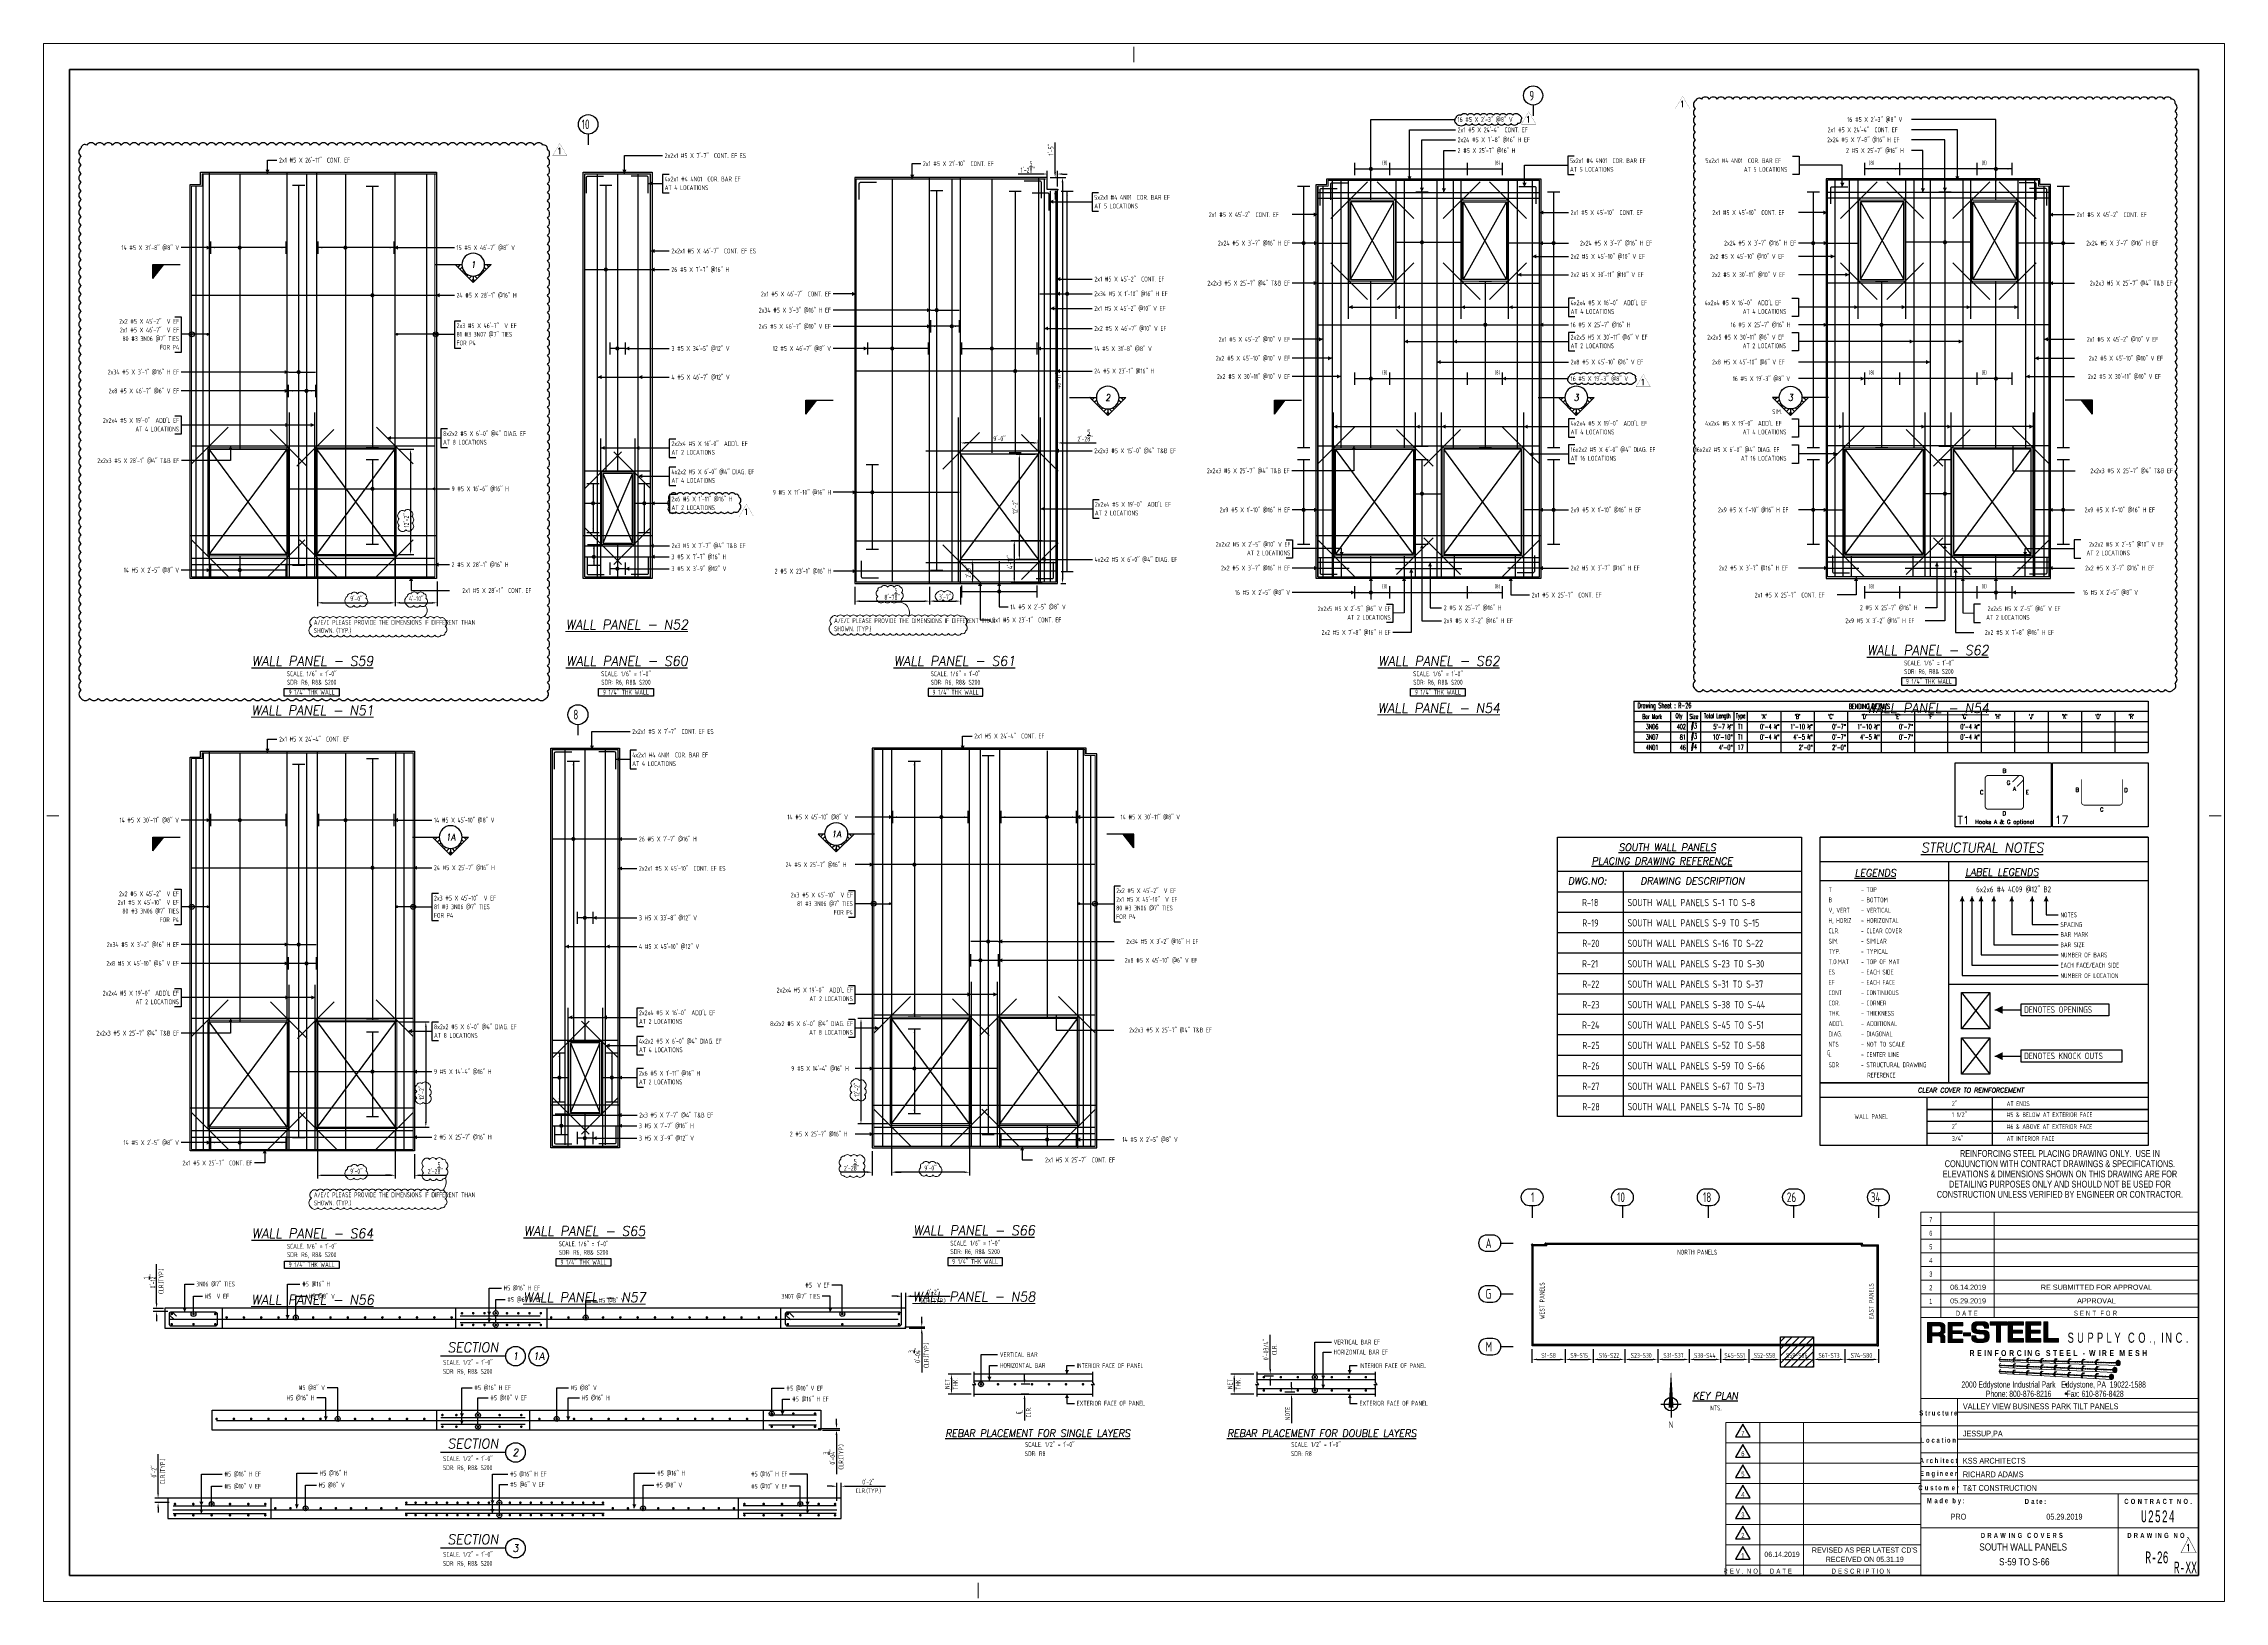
# Paper-space layout 'R-26' of a CAD drawing. Header units: inches. Extents: x 0 to 42, y 0 to 30.
# The model-space entities are those that its viewports show. They can reach past a viewport. Long polylines and large blocks are cut down to what shows.
import ezdxf
from ezdxf.enums import TextEntityAlignment as Align

# ---------------------------------------------------------------- set-up
doc = ezdxf.new("R2010")
doc.units = ezdxf.units.IN
doc.header["$MEASUREMENT"] = 0
doc.linetypes.add('HIDDEN', pattern=[6, 3, -3])
doc.linetypes.add('PHANTOM', pattern=[2.5, 1.25, -0.25, 0.25, -0.25, 0.25, -0.25])
doc.layers.get('0').update_dxf_attribs({"linetype": 'CONTINUOUS'})
doc.layers.get('Defpoints').update_dxf_attribs({"linetype": 'CONTINUOUS'})
for name, color, linetype in [('0-25', 7, 'CONTINUOUS'), ('0-25TEXT', 7, 'CONTINUOUS'), ('0-35', 3, 'CONTINUOUS'), ('0-35TEXT', 3, 'CONTINUOUS'), ('0-50', 10, 'CONTINUOUS'), ('3', 3, 'CONTINUOUS'), ('4', 4, 'CONTINUOUS'), ('5', 4, 'CONTINUOUS'), ('50', 1, 'CONTINUOUS'), ('BAR-LBL', 2, 'CONTINUOUS'), ('BARLIST', 7, 'CONTINUOUS'), ('CADS-BAR-SKETCH', 7, 'CONTINUOUS'), ('DETAIL', 83, 'CONTINUOUS'), ('GRID', 8, 'PHANTOM'), ('Hatch', 253, 'CONTINUOUS'), ('Hgblock', 7, 'CONTINUOUS'), ('hidden', 7, 'HIDDEN'), ('INTERMEDIATERANGELAY', 7, 'CONTINUOUS'), ('RANGELAY', 7, 'CONTINUOUS'), ('REBARS', 4, 'CONTINUOUS'), ('REV_1', 150, 'CONTINUOUS')]:
    doc.layers.add(name, color=color, linetype=linetype)
for name, color, linetype, lineweight in [('AST-TB8', 1, 'CONTINUOUS', 13), ('Level 2', 7, 'CONTINUOUS', 13), ('LOGO BLUE', 5, 'CONTINUOUS', 13), ('LOGO RED', 1, 'CONTINUOUS', 13), ('TEXT', 12, 'CONTINUOUS', 13), ('TITLE BLOCK WT-3', 7, 'CONTINUOUS', 40)]:
    doc.layers.add(name, color=color, linetype=linetype, lineweight=lineweight)
doc.layers.add('COVER', color=6, linetype='CONTINUOUS', lineweight=0, plot=False)
doc.layers.add('TITLE BLOCK BORDER - NO PLOT', color=3, linetype='CONTINUOUS', lineweight=13, plot=False)
doc.layers.add('VIEWPORTS', color=5, linetype='CONTINUOUS', plot=False)
doc.styles.add('AR', font='ARCHQUIK.shx', dxfattribs={"width": 0.8})
doc.styles.add('FULL SCALE (aSa)', font='ENGINEERING.shx', dxfattribs={"width": 0.75, "height": 0.125})
doc.styles.add('ROMANS', font='romans.shx', dxfattribs={"width": 0.57})
doc.styles.add('ROMANT', font='romant')
doc.styles.add('Style-FANCY', font='romans.shx')
doc.styles.add('Styledgn002', font='dgn002.shx')
doc.styles.add('TECHNIC', font='technic_.ttf', dxfattribs={"width": 0.8})
doc.dimstyles.new('CADS_DIM_48', dxfattribs={"dimscale": 48, "dimtxt": 0.09375, "dimasz": 0.09375, "dimexe": 0.0625, "dimexo": 0.0625, "dimgap": 0.09375, "dimtad": 0, "dimtih": 1, "dimtoh": 1, "dimzin": 1, "dimdsep": 46, "dimlunit": 4, "dimtxsty": 'AR', "dimblk": 'CLOSED', "dimcen": 0.1875, "dimadec": 0, "dimazin": 0, "dimtfac": 1, "dimtofl": 0, "dimtmove": 0, "dimatfit": 1, "dimldrblk": 'DOTBLANK', "dimfxl": 1, "dimtzin": 0, "dimarcsym": 0})

# ---------------------------------------------------------------- blocks, each defined once
blk = doc.blocks.new('Rev# Block')
at = {"layer": '0-25TEXT', "const_width": 0.0143, "elevation": 0.021}
blk.add_lwpolyline([(0.219, 0.465), (0.219, 0.465), (0.472, -0.021), (-0.033, -0.021)], close=True, dxfattribs=at)
at = {"layer": 'AST-TB8', "linetype": 'Continuous', "style": 'Style-FANCY', "width": 0.888888, "flags": 12}
blk.add_attdef('R', text='', height=0.225, dxfattribs=at).set_placement((0.219, 0.035), align=Align.CENTER)
blk = doc.blocks.new('30x42')
at = {"layer": 'Level 2'}
for p, q in [((21, 29.935), (21, 29.645)), ((0.296, 15.129), (0.064, 15.129)), ((41.704, 15.129), (41.936, 15.129)), ((18, 0.355), (18, 0.065))]:
    blk.add_line(p, q, dxfattribs=at)
at = {"layer": 'TITLE BLOCK BORDER - NO PLOT', "flags": 128}
blk.add_lwpolyline([(42, 30), (0, 30), (0, 0), (42, 0), (42, 30)], close=True, dxfattribs=at)
at = {"layer": 'TITLE BLOCK WT-3', "flags": 128}
blk.add_lwpolyline([(41.5, 29.5), (0.5, 29.5), (0.5, 0.5), (41.5, 0.5), (41.5, 29.5)], close=True, dxfattribs=at)
blk = doc.blocks.new('A$C60980096')
at = {"layer": 'COVER', "insert": (-0.086, -0.093), "char_height": 0.22635, "attachment_point": 5, "line_spacing_factor": 0.6, "style": 'FULL SCALE (aSa)'}
blk.add_mtext('{\\fCourier New|b0|i0|c0|p54;\\W0.4921;R-XX}', dxfattribs=at)
at = {"layer": 'DETAIL', "style": 'ROMANS', "flags": 1}
blk.add_attdef('DRAWINGNO-Invisible', (0, 0), '', height=12, dxfattribs=at)
blk = doc.blocks.new('leadrblk')
blk.add_lwpolyline([(0, 0, 0, 1, 0), (1, 0, 1, 1, 0)], format="xyseb")
blk = doc.blocks.new('_DotBlank')
at = {"layer": '0-35', "color": 0, "lineweight": -2}
blk.add_line((-0.5, 0), (-1, 0), dxfattribs=at)
blk.add_circle((0, 0), 0.5, dxfattribs=at)
blk = doc.blocks.new('*D87')
at = {"layer": 'Defpoints', "color": 0, "transparency": 16777216}
for p in [(26348.4, 495.2), (26346.4, 485.9), (26348.4, 485.9)]:
    blk.add_point(p, dxfattribs=at)
at = {"layer": 'DETAIL', "color": 0, "lineweight": -2, "transparency": 16777216}
for p, q in [((26344.2, 495.2), (26341.9, 495.2)), ((26346.4, 487.4), (26346.4, 496.7)), ((26348.4, 487.4), (26348.4, 496.7)), ((26350.7, 495.2), (26368.8, 495.2))]:
    blk.add_line(p, q, dxfattribs=at)
at = {"layer": 'DETAIL', "color": 0, "transparency": 16777216}
for points in [[(26344.2, 495.6), (26344.2, 494.8), (26346.4, 495.2)], [(26350.7, 495.6), (26350.7, 494.8), (26348.4, 495.2)]]:
    blk.add_solid(points, dxfattribs=at)
at = {"layer": 'DETAIL', "color": 0, "transparency": 16777216, "char_height": 2.25, "attachment_point": 5, "style": 'AR'}
for s, insert in [('CLR.(TYP.)', (26360.9, 493)), ('0\'-2"', (26360.9, 497.1))]:
    blk.add_mtext(s, dxfattribs=dict(at, insert=insert))
blk = doc.blocks.new('*D88')
at = {"layer": 'Defpoints', "color": 0, "transparency": 16777216}
for p in [(26346.4, 481.1), (26348.4, 480.4), (26355.7, 480.4)]:
    blk.add_point(p, dxfattribs=at)
at = {"layer": 'DETAIL', "color": 0, "lineweight": -2, "transparency": 16777216}
for p, q in [((26355.7, 483.4), (26355.7, 485.6)), ((26347.9, 481.1), (26357.2, 481.1)), ((26349.9, 480.4), (26357.2, 480.4)), ((26355.7, 478.1), (26355.7, 460))]:
    blk.add_line(p, q, dxfattribs=at)
at = {"layer": 'DETAIL', "color": 0, "transparency": 16777216}
for points in [[(26355.3, 483.4), (26356.1, 483.4), (26355.7, 481.1)], [(26355.3, 478.1), (26356.1, 478.1), (26355.7, 480.4)]]:
    blk.add_solid(points, dxfattribs=at)
at = {"layer": 'DETAIL', "color": 0, "transparency": 16777216, "char_height": 2.25, "attachment_point": 5, "rotation": 90, "style": 'AR'}
for s, insert in [('0\'-0{\\H1.000000x;\\S3/4;}"', (26352.3, 467.9)), ('CLR.(TYP.)', (26357.9, 467.9))]:
    blk.add_mtext(s, dxfattribs=dict(at, insert=insert))
blk = doc.blocks.new('SECT1')
at = {"color": 7, "linetype": 'Continuous'}
blk.add_line((0.627, 0), (-0.627, 0), dxfattribs=at)
blk.add_circle((0.815, 0), 0.188, dxfattribs=at)
at = {"color": 7, "linetype": 'Continuous', "style": 'ROMANT', "oblique": 9, "width": 0.95}
blk.add_text('SECTION', height=0.1875, dxfattribs=at).set_placement((-0.006, 0.077), align=Align.CENTER)
blk.add_attdef('SECT1', text='', height=0.141, dxfattribs=at).set_placement((0.815, 0), align=Align.MIDDLE)
blk = doc.blocks.new('SECTARO')
at = {"linetype": 'Continuous'}
blk.add_line((33.32, 16.99), (20.13, 0), dxfattribs=at)
for p, q in [((33.32, 16.99), (33.32, 0)), ((33.32, 0), (0, 0))]:
    blk.add_line(p, q)
for points in [[(33.32, 0), (33.32, 16.99), (33.32, 0), (20.13, 0)], [(33.32, 16.99), (20.13, 0), (33.32, 0), (33.32, 16.99)]]:
    blk.add_solid(points, dxfattribs=at)
blk = doc.blocks.new('*X3')
at = {"color": 0, "linetype": 'Continuous'}
for p, q in [((-1.108, 0.278), (-1.075, 0.312)), ((-1.081, 0.217), (-1.031, 0.267)), ((-1.013, 0.197), (-0.986, 0.223)), ((-0.96, 0.161), (-0.942, 0.179)), ((-0.92, 0.112), (-0.898, 0.135)), ((-0.895, 0.05), (-0.854, 0.091)), ((-0.856, 0), (-0.81, 0.046)), ((-0.768, 0), (-0.765, 0.002))]:
    blk.add_line(p, q, dxfattribs=at)
blk = doc.blocks.new('*X2')
at = {"color": 0, "linetype": 'Continuous'}
for p, q in [((-1.108, 0.278), (-1.075, 0.312)), ((-0.96, 0.161), (-0.942, 0.179)), ((-0.856, 0), (-0.81, 0.046))]:
    blk.add_line(p, q, dxfattribs=at)
blk = doc.blocks.new('SECTNU')
at = {"linetype": 'Continuous'}
blk.add_line((-24.74, 0), (-32.81, 0), dxfattribs=at)
blk.add_line((0, 0), (-24.74, 0))
at = {"layer": '3'}
for p, q in [((-68.89, 0), (-46.81, 22.07)), ((-60.81, 0), (-68.89, 0))]:
    blk.add_line(p, q, dxfattribs=at)
at = {"layer": '3', "linetype": 'Continuous'}
blk.add_line((-46.81, 14), (-46.81, 22.07), dxfattribs=at)
at = {"layer": '3'}
for points in [[(-46.81, 22.07), (-24.74, 0), (-32.81, 0, 1)], [(-32.81, 0, 0.414214), (-46.81, 14)]]:
    blk.add_lwpolyline(points, format="xyb", dxfattribs=at)
for start, end in [(90, 180), (180, 0)]:
    blk.add_arc((-46.81, 0), 14, start, end, dxfattribs=at)
at = {"linetype": 'Continuous', "xscale": -64, "yscale": 64, "zscale": 64, "rotation": 359.9999999999999}
blk.add_blockref('*X3', (-117.73, 0), dxfattribs=at)
at = {"linetype": 'Continuous', "xscale": 64, "yscale": 64, "zscale": 64}
for name in ['*X3', '*X2']:
    blk.add_blockref(name, (24.1, 0), dxfattribs=at)
at = {"linetype": 'Continuous', "style": 'ROMANT', "oblique": 9, "width": 0.9}
blk.add_attdef('NO', text='', height=8, dxfattribs=at).set_placement((-46.81, 0), align=Align.MIDDLE)
blk = doc.blocks.new('*D89')
at = {"layer": 'Defpoints', "color": 0, "transparency": 16777216}
for p in [(26002, 489.6), (26006.8, 489.6), (26008.8, 488.1)]:
    blk.add_point(p, dxfattribs=at)
at = {"layer": 'DETAIL', "color": 0, "lineweight": -2, "transparency": 16777216}
for p, q in [((26002, 491.9), (26002, 510)), ((26005.3, 489.6), (26000.5, 489.6)), ((26007.3, 488.1), (26000.5, 488.1)), ((26002, 485.9), (26002, 483.6))]:
    blk.add_line(p, q, dxfattribs=at)
at = {"layer": 'DETAIL', "color": 0, "transparency": 16777216}
for points in [[(26001.7, 491.9), (26002.4, 491.9), (26002, 489.6)], [(26001.7, 485.9), (26002.4, 485.9), (26002, 488.1)]]:
    blk.add_solid(points, dxfattribs=at)
at = {"layer": 'DETAIL', "color": 0, "transparency": 16777216, "char_height": 2.25, "attachment_point": 5, "rotation": 90, "style": 'AR'}
for s, insert in [('0\'-1{\\H1.000000x;\\S1/2;}"', (25998.7, 502.1)), ('CLR.(TYP.)', (26004.2, 502.1))]:
    blk.add_mtext(s, dxfattribs=dict(at, insert=insert))
blk = doc.blocks.new('*D90')
at = {"layer": 'COVER', "color": 0, "lineweight": -2, "transparency": 16777216}
for p, q in [((23071.6, 367.1), (23071.6, 300.1)), ((23179.6, 367.1), (23179.6, 300.1)), ((23078.3, 304.6), (23172.8, 304.6))]:
    blk.add_line(p, q, dxfattribs=at)
at = {"layer": 'COVER', "color": 0, "transparency": 16777216}
for points in [[(23078.3, 305.7), (23078.3, 303.5), (23071.6, 304.6)], [(23172.8, 305.7), (23172.8, 303.5), (23179.6, 304.6)]]:
    blk.add_solid(points, dxfattribs=at)
at = {"layer": 'Defpoints', "color": 0, "transparency": 16777216}
for p in [(23071.6, 371.6), (23179.6, 371.6), (23179.6, 304.6)]:
    blk.add_point(p, dxfattribs=at)
at = {"layer": 'COVER', "color": 0, "transparency": 16777216, "insert": (23125.6, 310.3), "char_height": 6.75, "attachment_point": 5, "style": 'AR'}
blk.add_mtext('9\'-0"', dxfattribs=at)
blk = doc.blocks.new('*D91')
at = {"layer": 'COVER', "color": 0, "lineweight": -2, "transparency": 16777216}
for p, q in [((23179.6, 334.1), (23179.6, 300.1)), ((23237.6, 334.1), (23237.6, 300.1)), ((23186.3, 304.6), (23230.8, 304.6))]:
    blk.add_line(p, q, dxfattribs=at)
at = {"layer": 'COVER', "color": 0, "transparency": 16777216}
for points in [[(23186.3, 305.8), (23186.3, 303.5), (23179.6, 304.6)], [(23230.8, 305.8), (23230.8, 303.5), (23237.6, 304.6)]]:
    blk.add_solid(points, dxfattribs=at)
at = {"layer": 'Defpoints', "color": 0, "transparency": 16777216}
for p in [(23179.6, 338.6), (23237.6, 338.6), (23237.6, 304.6)]:
    blk.add_point(p, dxfattribs=at)
at = {"layer": 'COVER', "color": 0, "transparency": 16777216, "insert": (23208.6, 310.4), "char_height": 6.75, "attachment_point": 5, "style": 'AR'}
blk.add_mtext('4\'-10"', dxfattribs=at)
blk = doc.blocks.new('*D92')
at = {"layer": 'COVER', "color": 0, "lineweight": -2, "transparency": 16777216}
for p, q in [((23184.1, 517.6), (23205.2, 517.6)), ((23200.7, 510.8), (23200.7, 378.3)), ((23184.1, 371.6), (23205.2, 371.6))]:
    blk.add_line(p, q, dxfattribs=at)
at = {"layer": 'COVER', "color": 0, "transparency": 16777216}
for points in [[(23199.6, 510.8), (23201.8, 510.8), (23200.7, 517.6)], [(23199.6, 378.3), (23201.8, 378.3), (23200.7, 371.6)]]:
    blk.add_solid(points, dxfattribs=at)
at = {"layer": 'Defpoints', "color": 0, "transparency": 16777216}
for p in [(23179.6, 517.6), (23179.6, 371.6), (23200.7, 371.6)]:
    blk.add_point(p, dxfattribs=at)
at = {"layer": 'COVER', "color": 0, "transparency": 16777216, "insert": (23195, 418.9), "char_height": 6.75, "attachment_point": 5, "rotation": 90, "style": 'AR'}
blk.add_mtext('12\'-2"', dxfattribs=at)
blk = doc.blocks.new('*D84')
at = {"layer": 'Defpoints', "color": 0, "transparency": 16777216}
for p in [(26318.5, 407.4), (26316.5, 399.2), (26318.5, 398.1)]:
    blk.add_point(p, dxfattribs=at)
at = {"layer": 'DETAIL', "color": 0, "lineweight": -2, "transparency": 16777216}
for p, q in [((26314.3, 407.4), (26312, 407.4)), ((26316.5, 400.7), (26316.5, 408.9)), ((26318.5, 399.6), (26318.5, 408.9)), ((26320.8, 407.4), (26338.9, 407.4))]:
    blk.add_line(p, q, dxfattribs=at)
at = {"layer": 'DETAIL', "color": 0, "transparency": 16777216}
for points in [[(26314.3, 407.7), (26314.3, 407), (26316.5, 407.4)], [(26320.8, 407.7), (26320.8, 407), (26318.5, 407.4)]]:
    blk.add_solid(points, dxfattribs=at)
at = {"layer": 'DETAIL', "color": 0, "transparency": 16777216, "char_height": 2.25, "attachment_point": 5, "style": 'AR'}
for s, insert in [('CLR.(TYP.)', (26331, 405.2)), ('0\'-2"', (26331, 409.3))]:
    blk.add_mtext(s, dxfattribs=dict(at, insert=insert))
blk = doc.blocks.new('*D85')
at = {"layer": 'Defpoints', "color": 0, "transparency": 16777216}
for p in [(26306.4, 434.1), (26308.3, 433.3), (26316.3, 433.3)]:
    blk.add_point(p, dxfattribs=at)
at = {"layer": 'DETAIL', "color": 0, "lineweight": -2, "transparency": 16777216}
for p, q in [((26307.9, 434.1), (26317.8, 434.1)), ((26316.3, 436.3), (26316.3, 438.6)), ((26309.8, 433.3), (26317.8, 433.3)), ((26316.3, 431.1), (26316.3, 412.9))]:
    blk.add_line(p, q, dxfattribs=at)
at = {"layer": 'DETAIL', "color": 0, "transparency": 16777216}
for points in [[(26315.9, 436.3), (26316.7, 436.3), (26316.3, 434.1)], [(26315.9, 431.1), (26316.7, 431.1), (26316.3, 433.3)]]:
    blk.add_solid(points, dxfattribs=at)
at = {"layer": 'DETAIL', "color": 0, "transparency": 16777216, "char_height": 2.25, "attachment_point": 5, "rotation": 90, "style": 'AR'}
for s, insert in [('0\'-0{\\H1.000000x;\\S3/4;}"', (26312.9, 420.9)), ('CLR.(TYP.)', (26318.5, 420.9))]:
    blk.add_mtext(s, dxfattribs=dict(at, insert=insert))
blk = doc.blocks.new('*D86')
at = {"layer": 'Defpoints', "color": 0, "transparency": 16777216}
for p in [(26002.7, 401.8), (26009.3, 401.8), (26009.3, 399.8)]:
    blk.add_point(p, dxfattribs=at)
at = {"layer": 'DETAIL', "color": 0, "lineweight": -2, "transparency": 16777216}
for p, q in [((26002.7, 404), (26002.7, 422.2)), ((26007.8, 401.8), (26001.2, 401.8)), ((26007.8, 399.8), (26001.2, 399.8)), ((26002.7, 397.5), (26002.7, 395.3))]:
    blk.add_line(p, q, dxfattribs=at)
at = {"layer": 'DETAIL', "color": 0, "transparency": 16777216}
for points in [[(26002.4, 404), (26003.1, 404), (26002.7, 401.8)], [(26002.4, 397.5), (26003.1, 397.5), (26002.7, 399.8)]]:
    blk.add_solid(points, dxfattribs=at)
at = {"layer": 'DETAIL', "color": 0, "transparency": 16777216, "char_height": 2.25, "attachment_point": 5, "rotation": 90, "style": 'AR'}
for s, insert in [('0\'-2"', (26000.8, 414.2)), ('CLR.(TYP.)', (26004.9, 414.2))]:
    blk.add_mtext(s, dxfattribs=dict(at, insert=insert))
blk = doc.blocks.new('*D93')
at = {"layer": 'COVER', "color": 0, "lineweight": -2, "transparency": 16777216}
for p, q in [((23071.6, -426.8), (23071.6, -493.7)), ((23179.6, -426.8), (23179.6, -493.7)), ((23078.4, -489.2), (23172.9, -489.2))]:
    blk.add_line(p, q, dxfattribs=at)
at = {"layer": 'COVER', "color": 0, "transparency": 16777216}
for points in [[(23078.4, -488.1), (23078.4, -490.3), (23071.6, -489.2)], [(23172.9, -488.1), (23172.9, -490.3), (23179.6, -489.2)]]:
    blk.add_solid(points, dxfattribs=at)
at = {"layer": 'Defpoints', "color": 0, "transparency": 16777216}
for p in [(23071.6, -422.3), (23179.6, -422.3), (23179.6, -489.2)]:
    blk.add_point(p, dxfattribs=at)
at = {"layer": 'COVER', "color": 0, "transparency": 16777216, "insert": (23125.6, -483.5), "char_height": 6.75, "attachment_point": 5, "style": 'AR'}
blk.add_mtext('9\'-0"', dxfattribs=at)
blk = doc.blocks.new('*D94')
at = {"layer": 'COVER', "color": 0, "lineweight": -2, "transparency": 16777216}
for p, q in [((23179.6, -459.8), (23179.6, -493.7)), ((23206.2, -459.8), (23206.2, -493.7)), ((23172.9, -489.2), (23166.1, -489.2)), ((23213, -489.2), (23250.3, -489.2))]:
    blk.add_line(p, q, dxfattribs=at)
at = {"layer": 'COVER', "color": 0, "transparency": 16777216}
for points in [[(23172.9, -488), (23172.9, -490.3), (23179.6, -489.2)], [(23213, -488), (23213, -490.3), (23206.2, -489.2)]]:
    blk.add_solid(points, dxfattribs=at)
at = {"layer": 'Defpoints', "color": 0, "transparency": 16777216}
for p in [(23179.6, -455.3), (23206.2, -455.3), (23206.2, -489.2)]:
    blk.add_point(p, dxfattribs=at)
at = {"layer": 'COVER', "color": 0, "transparency": 16777216, "insert": (23235, -479), "char_height": 6.75, "attachment_point": 5, "style": 'AR'}
blk.add_mtext('2\'-2{\\H1.000000x;\\S5/8;}"', dxfattribs=at)
blk = doc.blocks.new('*D95')
at = {"layer": 'COVER', "color": 0, "lineweight": -2, "transparency": 16777216}
for p, q in [((23184.1, -276.3), (23226.4, -276.3)), ((23221.9, -283), (23221.9, -415.5)), ((23184.1, -422.3), (23226.4, -422.3))]:
    blk.add_line(p, q, dxfattribs=at)
at = {"layer": 'COVER', "color": 0, "transparency": 16777216}
for points in [[(23220.8, -283), (23223, -283), (23221.9, -276.3)], [(23220.8, -415.5), (23223, -415.5), (23221.9, -422.3)]]:
    blk.add_solid(points, dxfattribs=at)
at = {"layer": 'Defpoints', "color": 0, "transparency": 16777216}
for p in [(23179.6, -276.3), (23179.6, -422.3), (23221.9, -422.3)]:
    blk.add_point(p, dxfattribs=at)
at = {"layer": 'COVER', "color": 0, "transparency": 16777216, "insert": (23216.2, -374.9), "char_height": 6.75, "attachment_point": 5, "rotation": 90, "style": 'AR'}
blk.add_mtext('12\'-2"', dxfattribs=at)
blk = doc.blocks.new('*D96')
at = {"layer": 'COVER', "color": 0, "lineweight": -2, "transparency": 16777216}
for p, q in [((23867.6, -422.5), (23867.6, -489.4)), ((23975.6, -422.5), (23975.6, -489.4)), ((23968.9, -484.9), (23874.4, -484.9))]:
    blk.add_line(p, q, dxfattribs=at)
at = {"layer": 'COVER', "color": 0, "transparency": 16777216}
for points in [[(23874.4, -483.8), (23874.4, -486), (23867.6, -484.9)], [(23968.9, -483.8), (23968.9, -486), (23975.6, -484.9)]]:
    blk.add_solid(points, dxfattribs=at)
at = {"layer": 'Defpoints', "color": 0, "transparency": 16777216}
for p in [(23867.6, -418), (23975.6, -418), (23867.6, -484.9)]:
    blk.add_point(p, dxfattribs=at)
at = {"layer": 'COVER', "color": 0, "transparency": 16777216, "insert": (23921.6, -479.2), "char_height": 6.75, "attachment_point": 5, "style": 'AR'}
blk.add_mtext('9\'-0"', dxfattribs=at)
blk = doc.blocks.new('*D97')
at = {"layer": 'COVER', "color": 0, "lineweight": -2, "transparency": 16777216}
for p, q in [((23841, -455.5), (23841, -489.4)), ((23867.6, -455.5), (23867.6, -489.4)), ((23834.3, -484.9), (23796.9, -484.9)), ((23874.4, -484.9), (23881.1, -484.9))]:
    blk.add_line(p, q, dxfattribs=at)
at = {"layer": 'COVER', "color": 0, "transparency": 16777216}
for points in [[(23834.3, -483.7), (23834.3, -486), (23841, -484.9)], [(23874.4, -483.7), (23874.4, -486), (23867.6, -484.9)]]:
    blk.add_solid(points, dxfattribs=at)
at = {"layer": 'Defpoints', "color": 0, "transparency": 16777216}
for p in [(23841, -451), (23867.6, -451), (23841, -484.9)]:
    blk.add_point(p, dxfattribs=at)
at = {"layer": 'COVER', "color": 0, "transparency": 16777216, "insert": (23812.2, -474.7), "char_height": 6.75, "attachment_point": 5, "style": 'AR'}
blk.add_mtext('2\'-2{\\H1.000000x;\\S5/8;}"', dxfattribs=at)
blk = doc.blocks.new('*D98')
at = {"layer": 'COVER', "color": 0, "lineweight": -2, "transparency": 16777216}
for p, q in [((23863.1, -272), (23820.8, -272)), ((23825.3, -278.7), (23825.3, -411.2)), ((23863.1, -418), (23820.8, -418))]:
    blk.add_line(p, q, dxfattribs=at)
at = {"layer": 'COVER', "color": 0, "transparency": 16777216}
for points in [[(23824.2, -278.7), (23826.4, -278.7), (23825.3, -272)], [(23824.2, -411.2), (23826.4, -411.2), (23825.3, -418)]]:
    blk.add_solid(points, dxfattribs=at)
at = {"layer": 'Defpoints', "color": 0, "transparency": 16777216}
for p in [(23867.6, -272), (23825.3, -418), (23867.6, -418)]:
    blk.add_point(p, dxfattribs=at)
at = {"layer": 'COVER', "color": 0, "transparency": 16777216, "insert": (23819.6, -370.6), "char_height": 6.75, "attachment_point": 5, "rotation": 90, "style": 'AR'}
blk.add_mtext('12\'-2"', dxfattribs=at)
blk = doc.blocks.new('*U1113', base_point=(23937.1, 101))
at = {"layer": 'REBARS', "color": 0}
blk.add_lwpolyline([(23936.8, 101), (23936.8, -449)], dxfattribs=at)
blk = doc.blocks.new('rendmark')
at = {"color": 4}
blk.add_line((0, -3), (0, 3), dxfattribs=at)
blk = doc.blocks.new('rarrow')
at = {"color": 7}
blk.add_solid([(2, -0.33), (2, 0.33), (0, 0)], dxfattribs=at)
blk = doc.blocks.new('*U1812', base_point=(23869.6, 7.6))
at = {"layer": 'RANGELAY'}
blk.add_line((23869.6, 7.6), (23973.6, 7.6), dxfattribs=at)
at = {"layer": 'RANGELAY', "xscale": 2.834645669291339, "yscale": 2.834645669291339}
for name in ['rendmark', 'rarrow']:
    blk.add_blockref(name, (23869.6, 7.6), dxfattribs=at)
at = {"layer": 'RANGELAY', "xscale": 2.834645669291339, "yscale": 2.834645669291339, "rotation": 179.9999969295311}
for name in ['rendmark', 'rarrow']:
    blk.add_blockref(name, (23973.6, 7.6), dxfattribs=at)
blk = doc.blocks.new('VPM759EA2')
at = {"const_width": 1}
blk.add_lwpolyline([(-0.5, 0, 1), (0.5, 0, 1)], format="xyb", close=True, dxfattribs=at)
blk = doc.blocks.new('*U834', base_point=(24015.1, -341.4))
at = {"layer": 'REBARS', "color": 0}
blk.add_lwpolyline([(24015.1, -341.1), (23843.1, -341.1)], dxfattribs=at)
blk = doc.blocks.new('*U1811', base_point=(23899.3, -286))
at = {"layer": 'RANGELAY'}
blk.add_line((23899.3, -286), (23899.3, -404), dxfattribs=at)
at = {"layer": 'RANGELAY', "xscale": 2.834645669291339, "yscale": 2.834645669291339}
for name, p, rotation in [('rendmark', (23899.3, -286), 269.9999999999999), ('rarrow', (23899.3, -286), 269.9999999999999), ('rarrow', (23899.3, -404), 89.999996929531), ('rendmark', (23899.3, -404), 89.999996929531)]:
    blk.add_blockref(name, p, dxfattribs=dict(at, rotation=rotation))
blk = doc.blocks.new('VPM759FB2')
at = {"const_width": 1}
blk.add_lwpolyline([(-0.5, 0, 1), (0.5, 0, 1)], format="xyb", close=True, dxfattribs=at)
blk = doc.blocks.new('*U1362', base_point=(24150.3, -432.3))
at = {"layer": 'REBARS', "color": 0}
blk.add_lwpolyline([(24150.3, -431.9), (23843.3, -431.9)], dxfattribs=at)
blk = doc.blocks.new('*U1361', base_point=(24150.3, -58.7))
at = {"layer": 'REBARS', "color": 0}
blk.add_lwpolyline([(24150.3, -58.4), (23843.3, -58.4)], dxfattribs=at)
blk = doc.blocks.new('*U1810', base_point=(23899.3, 85))
at = {"layer": 'RANGELAY'}
blk.add_line((23899.3, 85), (23899.3, -270), dxfattribs=at)
at = {"layer": 'RANGELAY', "xscale": 2.834645669291339, "yscale": 2.834645669291339}
for name, p, rotation in [('rendmark', (23899.3, 85), 269.9999999999999), ('rarrow', (23899.3, 85), 269.9999999999999), ('rendmark', (23899.3, -270), 89.999996929531), ('rarrow', (23899.3, -270), 89.999996929531)]:
    blk.add_blockref(name, p, dxfattribs=dict(at, rotation=rotation))
blk = doc.blocks.new('VPM75A162')
at = {"const_width": 1}
blk.add_lwpolyline([(-0.5, 0, 1), (0.5, 0, 1)], format="xyb", close=True, dxfattribs=at)
blk = doc.blocks.new('*U1809', base_point=(24001.7, 93))
at = {"layer": 'RANGELAY'}
blk.add_line((24001.7, 93), (24001.7, -433), dxfattribs=at)
at = {"layer": 'RANGELAY', "xscale": 2.834645669291339, "yscale": 2.834645669291339}
for name, p, rotation in [('rendmark', (24001.7, 93), 269.9999999999999), ('rarrow', (24001.7, 93), 269.9999999999999), ('rendmark', (24001.7, -433), 89.999996929531), ('rarrow', (24001.7, -433), 89.999996929531)]:
    blk.add_blockref(name, p, dxfattribs=dict(at, rotation=rotation))
blk = doc.blocks.new('VPM75A1F2')
at = {"const_width": 1}
blk.add_lwpolyline([(-0.5, 0, 1), (0.5, 0, 1)], format="xyb", close=True, dxfattribs=at)
blk = doc.blocks.new('*U835', base_point=(24015.6, -165.2))
at = {"layer": 'REBARS', "color": 0}
blk.add_lwpolyline([(24015.6, -164.9), (23977.6, -164.9)], dxfattribs=at)
blk = doc.blocks.new('*U1114', base_point=(23991.2, 101))
at = {"layer": 'REBARS', "color": 0}
blk.add_lwpolyline([(23990.8, 101), (23990.8, -449)], dxfattribs=at)
blk = doc.blocks.new('*U1808', base_point=(23977.6, -191.1))
at = {"layer": 'RANGELAY'}
blk.add_line((23977.6, -191.1), (24015.6, -191.1), dxfattribs=at)
at = {"layer": 'RANGELAY', "xscale": 2.834645669291339, "yscale": 2.834645669291339}
for name in ['rendmark', 'rarrow']:
    blk.add_blockref(name, (23977.6, -191.1), dxfattribs=at)
at = {"layer": 'RANGELAY', "xscale": 2.834645669291339, "yscale": 2.834645669291339, "rotation": 179.999996929531}
for name in ['rarrow', 'rendmark']:
    blk.add_blockref(name, (24015.6, -191.1), dxfattribs=at)
blk = doc.blocks.new('VPM75A332')
at = {"const_width": 1}
blk.add_lwpolyline([(-0.5, 0, 1), (0.5, 0, 1)], format="xyb", close=True, dxfattribs=at)
blk = doc.blocks.new('*U836', base_point=(24083.7, 99.4))
at = {"layer": 'REBARS', "color": 0}
blk.add_lwpolyline([(24083.3, 99.4), (24083.3, -271.6)], dxfattribs=at)
blk = doc.blocks.new('*U1807', base_point=(24019.6, 7.6))
at = {"layer": 'RANGELAY'}
blk.add_line((24019.6, 7.6), (24123.6, 7.6), dxfattribs=at)
at = {"layer": 'RANGELAY', "xscale": 2.834645669291339, "yscale": 2.834645669291339}
for name in ['rendmark', 'rarrow']:
    blk.add_blockref(name, (24019.6, 7.6), dxfattribs=at)
at = {"layer": 'RANGELAY', "xscale": 2.834645669291339, "yscale": 2.834645669291339, "rotation": 179.9999969295311}
for name in ['rendmark', 'rarrow']:
    blk.add_blockref(name, (24123.6, 7.6), dxfattribs=at)
blk = doc.blocks.new('VPM75A482')
at = {"const_width": 1}
blk.add_lwpolyline([(-0.5, 0, 1), (0.5, 0, 1)], format="xyb", close=True, dxfattribs=at)
blk = doc.blocks.new('*U1806', base_point=(23843, -112.6))
at = {"layer": 'REBARS', "color": 0, "const_width": 1.8}
for points in [[(23843.2, -111.7, 1), (23843.2, -113.5, 1), (23843.2, -111.7)], [(23865.3, -113.5, 1), (23865.3, -111.7, 1), (23865.3, -113.5)]]:
    blk.add_lwpolyline(points, format="xyb", dxfattribs=at)
at = {"layer": 'REBARS', "color": 0}
blk.add_lwpolyline([(23843.2, -112.6), (23865.3, -112.6)], dxfattribs=at)
blk = doc.blocks.new('*U837', base_point=(23855.1, -449))
at = {"layer": 'REBARS', "color": 0}
blk.add_lwpolyline([(23855.5, -449), (23855.5, 101)], dxfattribs=at)
blk = doc.blocks.new('*U838', base_point=(24133.5, -449))
at = {"layer": 'REBARS', "color": 0}
blk.add_lwpolyline([(24133.8, -449), (24133.8, 101)], dxfattribs=at)
blk = doc.blocks.new('*U839', base_point=(24143.6, -449))
at = {"layer": 'REBARS', "color": 0}
blk.add_lwpolyline([(24143.9, -449), (24143.9, 93)], dxfattribs=at)
blk = doc.blocks.new('*U1805', base_point=(24127.8, -112.6))
at = {"layer": 'REBARS', "color": 0, "const_width": 1.8}
for points in [[(24127.9, -111.7, 1), (24127.9, -113.5, 1), (24127.9, -111.7)], [(24150.1, -113.5, 1), (24150.1, -111.7, 1), (24150.1, -113.5)]]:
    blk.add_lwpolyline(points, format="xyb", dxfattribs=at)
at = {"layer": 'REBARS', "color": 0}
blk.add_lwpolyline([(24127.9, -112.6), (24150.1, -112.6)], dxfattribs=at)
blk = doc.blocks.new('*U840', base_point=(24135, 100.7))
at = {"layer": 'REBARS', "color": 0}
blk.add_lwpolyline([(24135, 101), (23843, 101)], dxfattribs=at)
blk = doc.blocks.new('*U1360', base_point=(24150, -448.6))
at = {"layer": 'REBARS', "color": 0}
blk.add_lwpolyline([(24150, -449), (23843, -449)], dxfattribs=at)
blk = doc.blocks.new('*U841', base_point=(24003.4, -295.1))
at = {"layer": 'REBARS', "color": 0}
blk.add_lwpolyline([(24003.2, -295.3), (23952.3, -244.4)], dxfattribs=at)
blk = doc.blocks.new('*U842', base_point=(24150.5, -397.8))
at = {"layer": 'REBARS', "color": 0}
blk.add_lwpolyline([(24150.3, -397.6), (24099.3, -448.5)], dxfattribs=at)
blk = doc.blocks.new('*U843', base_point=(24150.5, -292.1))
at = {"layer": 'REBARS', "color": 0}
blk.add_lwpolyline([(24150.3, -292.3), (24099.3, -241.4)], dxfattribs=at)
blk = doc.blocks.new('*U844', base_point=(23989.8, -295.1))
at = {"layer": 'REBARS', "color": 0}
blk.add_lwpolyline([(23990.1, -295.3), (24041, -244.4)], dxfattribs=at)
blk = doc.blocks.new('*U845', base_point=(23842.8, -397.8))
at = {"layer": 'REBARS', "color": 0}
blk.add_lwpolyline([(23843, -397.6), (23893.9, -448.5)], dxfattribs=at)
blk = doc.blocks.new('*U846', base_point=(23842.8, -292.1))
at = {"layer": 'REBARS', "color": 0}
blk.add_lwpolyline([(23843, -292.3), (23893.9, -241.4)], dxfattribs=at)
blk = doc.blocks.new('*U847', base_point=(24000.5, -397.8))
at = {"layer": 'REBARS', "color": 0}
blk.add_lwpolyline([(24000.3, -397.6), (23949.3, -448.5)], dxfattribs=at)
blk = doc.blocks.new('*U848', base_point=(23992.8, -397.8))
at = {"layer": 'REBARS', "color": 0}
blk.add_lwpolyline([(23993, -397.6), (24043.9, -448.5)], dxfattribs=at)
blk = doc.blocks.new('*U1463', base_point=(24083.7, -420))
at = {"layer": 'REBARS', "color": 0}
blk.add_lwpolyline([(24083.3, -420), (24083.3, -449)], dxfattribs=at)
blk = doc.blocks.new('*U1804', base_point=(24019.6, -439.6))
at = {"layer": 'RANGELAY'}
blk.add_line((24019.6, -439.6), (24123.6, -439.6), dxfattribs=at)
at = {"layer": 'RANGELAY', "xscale": 2.834645669291339, "yscale": 2.834645669291339}
for name in ['rendmark', 'rarrow']:
    blk.add_blockref(name, (24019.6, -439.6), dxfattribs=at)
at = {"layer": 'RANGELAY', "xscale": 2.834645669291339, "yscale": 2.834645669291339, "rotation": 179.9999969295311}
for name in ['rendmark', 'rarrow']:
    blk.add_blockref(name, (24123.6, -439.6), dxfattribs=at)
blk = doc.blocks.new('VPM75AC92')
at = {"const_width": 1}
blk.add_lwpolyline([(-0.5, 0, 1), (0.5, 0, 1)], format="xyb", close=True, dxfattribs=at)
blk = doc.blocks.new('*U1358', base_point=(24150.3, -422.6))
at = {"layer": 'REBARS', "color": 0}
blk.add_lwpolyline([(24150.3, -422.9), (23843.3, -422.9)], dxfattribs=at)
blk = doc.blocks.new('*U1359', base_point=(24150.3, -267.3))
at = {"layer": 'REBARS', "color": 0}
blk.add_lwpolyline([(24150.3, -267), (23843.3, -267)], dxfattribs=at)
blk = doc.blocks.new('*U849', base_point=(23442.1, -404))
at = {"layer": 'REBARS', "color": 0}
blk.add_lwpolyline([(23442.4, -404), (23442.4, -449)], dxfattribs=at)
blk = doc.blocks.new('*U1803', base_point=(23453.4, -437.6))
at = {"layer": 'RANGELAY'}
blk.add_line((23453.4, -437.6), (23432.4, -437.6), dxfattribs=at)
at = {"layer": 'RANGELAY', "xscale": 2.834645669291339, "yscale": 2.834645669291339}
for name, p, rotation in [('rendmark', (23432.4, -437.6), 359.999996929531), ('rendmark', (23453.4, -437.6), 180), ('rarrow', (23432.4, -437.6), 359.999996929531), ('rarrow', (23453.4, -437.6), 180)]:
    blk.add_blockref(name, p, dxfattribs=dict(at, rotation=rotation))
blk = doc.blocks.new('VPM75AE82')
at = {"const_width": 1}
blk.add_lwpolyline([(-0.5, 0, 1), (0.5, 0, 1)], format="xyb", close=True, dxfattribs=at)
blk = doc.blocks.new('*U850', base_point=(23397.5, -448.6))
at = {"layer": 'REBARS', "color": 0}
blk.add_lwpolyline([(23397.5, -449), (23488.5, -449)], dxfattribs=at)
blk = doc.blocks.new('*U851', base_point=(23397.5, 100.7))
at = {"layer": 'REBARS', "color": 0}
blk.add_lwpolyline([(23397.5, 101), (23488.5, 101)], dxfattribs=at)
blk = doc.blocks.new('*U852', base_point=(23396.9, -449))
at = {"layer": 'REBARS', "color": 0}
blk.add_lwpolyline([(23397.3, -449), (23397.3, 101)], dxfattribs=at)
blk = doc.blocks.new('*U1802', base_point=(23479.8, -319.5))
at = {"layer": 'RANGELAY'}
blk.add_line((23479.8, -319.5), (23479.8, -388), dxfattribs=at)
at = {"layer": 'RANGELAY', "xscale": 2.834645669291339, "yscale": 2.834645669291339}
for name, p, rotation in [('rendmark', (23479.8, -319.5), 269.9999999999999), ('rarrow', (23479.8, -319.5), 269.9999999999999), ('rarrow', (23479.8, -388), 89.999996929531), ('rendmark', (23479.8, -388), 89.999996929531)]:
    blk.add_blockref(name, p, dxfattribs=dict(at, rotation=rotation))
blk = doc.blocks.new('VPM75B023')
at = {"const_width": 1}
blk.add_lwpolyline([(-0.5, 0, 1), (0.5, 0, 1)], format="xyb", close=True, dxfattribs=at)
blk = doc.blocks.new('*U853', base_point=(23465.5, -354))
at = {"layer": 'REBARS', "color": 0}
blk.add_lwpolyline([(23465.5, -353.7), (23488.5, -353.7)], dxfattribs=at)
blk = doc.blocks.new('*U1801', base_point=(23407, -319.5))
at = {"layer": 'RANGELAY'}
blk.add_line((23407, -319.5), (23407, -388), dxfattribs=at)
at = {"layer": 'RANGELAY', "xscale": 2.834645669291339, "yscale": 2.834645669291339}
for name, p, rotation in [('rendmark', (23407, -319.5), 269.9999999999999), ('rarrow', (23407, -319.5), 269.9999999999999), ('rarrow', (23407, -388), 89.999996929531), ('rendmark', (23407, -388), 89.999996929531)]:
    blk.add_blockref(name, p, dxfattribs=dict(at, rotation=rotation))
blk = doc.blocks.new('VPM75B103')
at = {"const_width": 1}
blk.add_lwpolyline([(-0.5, 0, 1), (0.5, 0, 1)], format="xyb", close=True, dxfattribs=at)
blk = doc.blocks.new('*U854', base_point=(23397.4, -354))
at = {"layer": 'REBARS', "color": 0}
blk.add_lwpolyline([(23397.4, -353.7), (23420.4, -353.7)], dxfattribs=at)
blk = doc.blocks.new('*U1081', base_point=(23400.2, -446))
at = {"layer": 'REBARS', "color": 0}
blk.add_lwpolyline([(23400.4, -422), (23400.4, -444, 0.414214), (23402.2, -445.7), (23424.2, -445.7)], format="xyb", dxfattribs=at)
blk = doc.blocks.new('*U1082', base_point=(23485.6, -446))
at = {"layer": 'REBARS', "color": 0}
blk.add_lwpolyline([(23485.3, -422), (23485.3, -444, -0.414214), (23483.6, -445.7), (23461.6, -445.7)], format="xyb", dxfattribs=at)
blk = doc.blocks.new('*U1083', base_point=(23400.2, 98))
at = {"layer": 'REBARS', "color": 0}
blk.add_lwpolyline([(23400.4, 74), (23400.4, 96, -0.414213), (23402.2, 97.8), (23424.2, 97.8)], format="xyb", dxfattribs=at)
blk = doc.blocks.new('*U855', base_point=(23397.5, -405.4))
at = {"layer": 'REBARS', "color": 0}
blk.add_lwpolyline([(23397.5, -405.7), (23488.5, -405.7)], dxfattribs=at)
blk = doc.blocks.new('*U856', base_point=(23397.5, -302))
at = {"layer": 'REBARS', "color": 0}
blk.add_lwpolyline([(23397.5, -301.7), (23488.5, -301.7)], dxfattribs=at)
blk = doc.blocks.new('*U857', base_point=(23467.1, -449))
at = {"layer": 'REBARS', "color": 0}
blk.add_lwpolyline([(23467.4, -449), (23467.4, -257)], dxfattribs=at)
blk = doc.blocks.new('*U858', base_point=(23419.8, -449))
at = {"layer": 'REBARS', "color": 0}
blk.add_lwpolyline([(23419.4, -449), (23419.4, -257)], dxfattribs=at)
blk = doc.blocks.new('*U859', base_point=(23488.7, -381.3))
at = {"layer": 'REBARS', "color": 0}
blk.add_lwpolyline([(23488.5, -381.1), (23437.6, -432)], dxfattribs=at)
blk = doc.blocks.new('*U860', base_point=(23397, -381.3))
at = {"layer": 'REBARS', "color": 0}
blk.add_lwpolyline([(23397.3, -381.1), (23448.2, -432)], dxfattribs=at)
blk = doc.blocks.new('*U861', base_point=(23397, -326.1))
at = {"layer": 'REBARS', "color": 0}
blk.add_lwpolyline([(23397.3, -326.3), (23448.2, -275.4)], dxfattribs=at)
blk = doc.blocks.new('*U862', base_point=(23488.7, -326.1))
at = {"layer": 'REBARS', "color": 0}
blk.add_lwpolyline([(23488.5, -326.3), (23437.6, -275.4)], dxfattribs=at)
blk = doc.blocks.new('*U863', base_point=(23397.5, -420.8))
at = {"layer": 'REBARS', "color": 0}
blk.add_lwpolyline([(23397.5, -420.5), (23488.5, -420.5)], dxfattribs=at)
blk = doc.blocks.new('*U1800', base_point=(23409.7, -404))
at = {"layer": 'RANGELAY'}
blk.add_line((23409.7, -404), (23409.7, -433), dxfattribs=at)
at = {"layer": 'RANGELAY', "xscale": 2.834645669291339, "yscale": 2.834645669291339}
for name, p, rotation in [('rendmark', (23409.7, -404), 269.9999999999999), ('rarrow', (23409.7, -404), 269.9999999999999), ('rendmark', (23409.7, -433), 89.999996929531), ('rarrow', (23409.7, -433), 89.999996929531)]:
    blk.add_blockref(name, p, dxfattribs=dict(at, rotation=rotation))
blk = doc.blocks.new('VPM75B663')
at = {"const_width": 1}
blk.add_lwpolyline([(-0.5, 0, 1), (0.5, 0, 1)], format="xyb", close=True, dxfattribs=at)
blk = doc.blocks.new('*U864', base_point=(23488.8, -449))
at = {"layer": 'REBARS', "color": 0}
blk.add_lwpolyline([(23488.5, -449), (23488.5, 101)], dxfattribs=at)
blk = doc.blocks.new('*U1084', base_point=(23485.6, 98))
at = {"layer": 'REBARS', "color": 0}
blk.add_lwpolyline([(23485.3, 74), (23485.3, 96, 0.414213), (23483.6, 97.8), (23461.6, 97.8)], format="xyb", dxfattribs=at)
blk = doc.blocks.new('*U865', base_point=(23442.1, 101.2))
at = {"layer": 'REBARS', "color": 0}
blk.add_lwpolyline([(23442.4, 101.2), (23442.4, -302.8)], dxfattribs=at)
blk = doc.blocks.new('*U1799', base_point=(23453.4, -132.2))
at = {"layer": 'RANGELAY'}
blk.add_line((23453.4, -132.2), (23432.4, -132.2), dxfattribs=at)
at = {"layer": 'RANGELAY', "xscale": 2.834645669291339, "yscale": 2.834645669291339}
for name, p, rotation in [('rendmark', (23432.4, -132.2), 359.999996929531), ('rendmark', (23453.4, -132.2), 180), ('rarrow', (23432.4, -132.2), 359.999996929531), ('rarrow', (23453.4, -132.2), 180)]:
    blk.add_blockref(name, p, dxfattribs=dict(at, rotation=rotation))
blk = doc.blocks.new('VPM75B8B2')
at = {"const_width": 1}
blk.add_lwpolyline([(-0.5, 0, 1), (0.5, 0, 1)], format="xyb", close=True, dxfattribs=at)
blk = doc.blocks.new('*U866', base_point=(23397.5, -23.1))
at = {"layer": 'REBARS', "color": 0}
blk.add_lwpolyline([(23397.5, -22.8), (23488.5, -22.8)], dxfattribs=at)
blk = doc.blocks.new('*U1798', base_point=(23426.4, 85))
at = {"layer": 'RANGELAY'}
blk.add_line((23426.4, 85), (23426.4, -303.5), dxfattribs=at)
at = {"layer": 'RANGELAY', "xscale": 2.834645669291339, "yscale": 2.834645669291339}
for name, p, rotation in [('rendmark', (23426.4, 85), 269.9999999999999), ('rarrow', (23426.4, 85), 269.9999999999999), ('rarrow', (23426.4, -303.5), 89.999996929531), ('rendmark', (23426.4, -303.5), 89.999996929531)]:
    blk.add_blockref(name, p, dxfattribs=dict(at, rotation=rotation))
blk = doc.blocks.new('VPM75B9B2')
at = {"const_width": 1}
blk.add_lwpolyline([(-0.5, 0, 1), (0.5, 0, 1)], format="xyb", close=True, dxfattribs=at)
blk = doc.blocks.new('*U867', base_point=(23470.9, -447))
at = {"layer": 'REBARS', "color": 0}
blk.add_lwpolyline([(23471.2, -447), (23471.2, 103)], dxfattribs=at)
blk = doc.blocks.new('*U868', base_point=(23414.5, -447))
at = {"layer": 'REBARS', "color": 0}
blk.add_lwpolyline([(23414.9, -447), (23414.9, 103)], dxfattribs=at)
blk = doc.blocks.new('*U869', base_point=(23978.3, -449))
at = {"layer": 'REBARS', "color": 0}
blk.add_lwpolyline([(23978.6, -449), (23978.6, -221)], dxfattribs=at)
blk = doc.blocks.new('*U870', base_point=(24014.9, -449))
at = {"layer": 'REBARS', "color": 0}
blk.add_lwpolyline([(24014.6, -449), (24014.6, -221)], dxfattribs=at)
blk = doc.blocks.new('*U1111', base_point=(23110.1, 96.7))
at = {"layer": 'REBARS', "color": 0}
blk.add_lwpolyline([(23110.4, 96.7), (23110.4, -453.3)], dxfattribs=at)
blk = doc.blocks.new('*U1797', base_point=(23177.6, 3.3))
at = {"layer": 'RANGELAY'}
blk.add_line((23177.6, 3.3), (23073.6, 3.3), dxfattribs=at)
at = {"layer": 'RANGELAY', "xscale": 2.834645669291339, "yscale": 2.834645669291339}
for name, p, rotation in [('rendmark', (23073.6, 3.3), 359.9999969295309), ('rendmark', (23177.6, 3.3), 179.9999999999999), ('rarrow', (23073.6, 3.3), 359.9999969295309), ('rarrow', (23177.6, 3.3), 179.9999999999999)]:
    blk.add_blockref(name, p, dxfattribs=dict(at, rotation=rotation))
blk = doc.blocks.new('VPM75BC82')
at = {"const_width": 1}
blk.add_lwpolyline([(-0.5, 0, 1), (0.5, 0, 1)], format="xyb", close=True, dxfattribs=at)
blk = doc.blocks.new('*U871', base_point=(23032.2, -345.7))
at = {"layer": 'REBARS', "color": 0}
blk.add_lwpolyline([(23032.2, -345.4), (23204.2, -345.4)], dxfattribs=at)
blk = doc.blocks.new('*U1796', base_point=(23147.9, -290.3))
at = {"layer": 'RANGELAY'}
blk.add_line((23147.9, -290.3), (23147.9, -408.3), dxfattribs=at)
at = {"layer": 'RANGELAY', "xscale": 2.834645669291339, "yscale": 2.834645669291339}
for name, p, rotation in [('rendmark', (23147.9, -290.3), 269.9999999999999), ('rarrow', (23147.9, -290.3), 269.9999999999999), ('rarrow', (23147.9, -408.3), 89.999996929531), ('rendmark', (23147.9, -408.3), 89.999996929531)]:
    blk.add_blockref(name, p, dxfattribs=dict(at, rotation=rotation))
blk = doc.blocks.new('VPM75BD82')
at = {"const_width": 1}
blk.add_lwpolyline([(-0.5, 0, 1), (0.5, 0, 1)], format="xyb", close=True, dxfattribs=at)
blk = doc.blocks.new('*U1357', base_point=(22897, -436.6))
at = {"layer": 'REBARS', "color": 0}
blk.add_lwpolyline([(22897, -436.2), (23204, -436.2)], dxfattribs=at)
blk = doc.blocks.new('*U1356', base_point=(22897, -63))
at = {"layer": 'REBARS', "color": 0}
blk.add_lwpolyline([(22897, -62.7), (23204, -62.7)], dxfattribs=at)
blk = doc.blocks.new('*U1795', base_point=(23147.9, 88.7))
at = {"layer": 'RANGELAY'}
blk.add_line((23147.9, 88.7), (23147.9, -274.3), dxfattribs=at)
at = {"layer": 'RANGELAY', "xscale": 2.834645669291339, "yscale": 2.834645669291339}
for name, p, rotation in [('rendmark', (23147.9, 88.7), 269.9999999999999), ('rarrow', (23147.9, 88.7), 269.9999999999999), ('rarrow', (23147.9, -274.3), 89.999996929531), ('rendmark', (23147.9, -274.3), 89.999996929531)]:
    blk.add_blockref(name, p, dxfattribs=dict(at, rotation=rotation))
blk = doc.blocks.new('VPM75BF22')
at = {"const_width": 1}
blk.add_lwpolyline([(-0.5, 0, 1), (0.5, 0, 1)], format="xyb", close=True, dxfattribs=at)
blk = doc.blocks.new('*U1794', base_point=(23045.5, 80.7))
at = {"layer": 'RANGELAY'}
blk.add_line((23045.5, 80.7), (23045.5, -437.3), dxfattribs=at)
at = {"layer": 'RANGELAY', "xscale": 2.834645669291339, "yscale": 2.834645669291339}
for name, p, rotation in [('rendmark', (23045.5, 80.7), 269.9999999999999), ('rarrow', (23045.5, 80.7), 269.9999999999999), ('rarrow', (23045.5, -437.3), 89.999996929531), ('rendmark', (23045.5, -437.3), 89.999996929531)]:
    blk.add_blockref(name, p, dxfattribs=dict(at, rotation=rotation))
blk = doc.blocks.new('VPM75BFA2')
at = {"const_width": 1}
blk.add_lwpolyline([(-0.5, 0, 1), (0.5, 0, 1)], format="xyb", close=True, dxfattribs=at)
blk = doc.blocks.new('*U872', base_point=(23031.6, -169.5))
at = {"layer": 'REBARS', "color": 0}
blk.add_lwpolyline([(23031.6, -169.2), (23069.6, -169.2)], dxfattribs=at)
blk = doc.blocks.new('*U1112', base_point=(23056.1, 97.1))
at = {"layer": 'REBARS', "color": 0}
blk.add_lwpolyline([(23056.4, 97.1), (23056.4, -452.9)], dxfattribs=at)
blk = doc.blocks.new('*U1793', base_point=(23069.6, -195.4))
at = {"layer": 'RANGELAY'}
blk.add_line((23069.6, -195.4), (23031.6, -195.4), dxfattribs=at)
at = {"layer": 'RANGELAY', "xscale": 2.834645669291339, "yscale": 2.834645669291339}
for name, p, rotation in [('rendmark', (23031.6, -195.4), 359.9999969295309), ('rendmark', (23069.6, -195.4), 179.9999999999999), ('rarrow', (23031.6, -195.4), 359.9999969295309), ('rarrow', (23069.6, -195.4), 179.9999999999999)]:
    blk.add_blockref(name, p, dxfattribs=dict(at, rotation=rotation))
blk = doc.blocks.new('VPM75C0E2')
at = {"const_width": 1}
blk.add_lwpolyline([(-0.5, 0, 1), (0.5, 0, 1)], format="xyb", close=True, dxfattribs=at)
blk = doc.blocks.new('*U873', base_point=(22963.6, 95.1))
at = {"layer": 'REBARS', "color": 0}
blk.add_lwpolyline([(22963.9, 95.1), (22963.9, -275.9)], dxfattribs=at)
blk = doc.blocks.new('*U1792', base_point=(23027.6, 3.3))
at = {"layer": 'RANGELAY'}
blk.add_line((23027.6, 3.3), (22923.6, 3.3), dxfattribs=at)
at = {"layer": 'RANGELAY', "xscale": 2.834645669291339, "yscale": 2.834645669291339}
for name, p, rotation in [('rendmark', (22923.6, 3.3), 359.9999969295309), ('rendmark', (23027.6, 3.3), 179.9999999999999), ('rarrow', (22923.6, 3.3), 359.9999969295309), ('rarrow', (23027.6, 3.3), 179.9999999999999)]:
    blk.add_blockref(name, p, dxfattribs=dict(at, rotation=rotation))
blk = doc.blocks.new('VPM75C222')
at = {"const_width": 1}
blk.add_lwpolyline([(-0.5, 0, 1), (0.5, 0, 1)], format="xyb", close=True, dxfattribs=at)
blk = doc.blocks.new('*U1791', base_point=(23204.2, -116.9))
at = {"layer": 'REBARS', "color": 0, "const_width": 1.8}
for points in [[(23181.9, -116, 1), (23181.9, -117.8, 1), (23181.9, -116)], [(23204, -117.8, 1), (23204, -116, 1), (23204, -117.8)]]:
    blk.add_lwpolyline(points, format="xyb", dxfattribs=at)
at = {"layer": 'REBARS', "color": 0}
blk.add_lwpolyline([(23204, -116.9), (23181.9, -116.9)], dxfattribs=at)
blk = doc.blocks.new('*U874', base_point=(23192.1, -453.3))
at = {"layer": 'REBARS', "color": 0}
blk.add_lwpolyline([(23191.8, -453.3), (23191.8, 96.7)], dxfattribs=at)
blk = doc.blocks.new('*U875', base_point=(22913.7, -453.3))
at = {"layer": 'REBARS', "color": 0}
blk.add_lwpolyline([(22913.4, -453.3), (22913.4, 96.7)], dxfattribs=at)
blk = doc.blocks.new('*U876', base_point=(22903.6, -453.3))
at = {"layer": 'REBARS', "color": 0}
blk.add_lwpolyline([(22903.3, -453.3), (22903.3, 88.7)], dxfattribs=at)
blk = doc.blocks.new('*U1790', base_point=(22919.5, -116.9))
at = {"layer": 'REBARS', "color": 0, "const_width": 1.8}
for points in [[(22897.2, -116, 1), (22897.2, -117.8, 1), (22897.2, -116)], [(22919.3, -117.8, 1), (22919.3, -116, 1), (22919.3, -117.8)]]:
    blk.add_lwpolyline(points, format="xyb", dxfattribs=at)
at = {"layer": 'REBARS', "color": 0}
blk.add_lwpolyline([(22919.3, -116.9), (22897.2, -116.9)], dxfattribs=at)
blk = doc.blocks.new('*U877', base_point=(22912.2, 96.4))
at = {"layer": 'REBARS', "color": 0}
blk.add_lwpolyline([(22912.2, 96.7), (23204.2, 96.7)], dxfattribs=at)
blk = doc.blocks.new('*U1355', base_point=(22897.2, -452.9))
at = {"layer": 'REBARS', "color": 0}
blk.add_lwpolyline([(22897.2, -453.3), (23204.2, -453.3)], dxfattribs=at)
blk = doc.blocks.new('*U878', base_point=(23043.8, -299.4))
at = {"layer": 'REBARS', "color": 0}
blk.add_lwpolyline([(23044, -299.6), (23094.9, -248.7)], dxfattribs=at)
blk = doc.blocks.new('*U879', base_point=(22896.8, -402.1))
at = {"layer": 'REBARS', "color": 0}
blk.add_lwpolyline([(22897, -401.9), (22947.9, -452.8)], dxfattribs=at)
blk = doc.blocks.new('*U880', base_point=(22896.8, -296.4))
at = {"layer": 'REBARS', "color": 0}
blk.add_lwpolyline([(22897, -296.6), (22947.9, -245.7)], dxfattribs=at)
blk = doc.blocks.new('*U881', base_point=(23057.4, -299.4))
at = {"layer": 'REBARS', "color": 0}
blk.add_lwpolyline([(23057.2, -299.6), (23006.3, -248.7)], dxfattribs=at)
blk = doc.blocks.new('*U882', base_point=(23204.5, -402.1))
at = {"layer": 'REBARS', "color": 0}
blk.add_lwpolyline([(23204.2, -401.9), (23153.3, -452.8)], dxfattribs=at)
blk = doc.blocks.new('*U883', base_point=(23204.5, -296.4))
at = {"layer": 'REBARS', "color": 0}
blk.add_lwpolyline([(23204.2, -296.6), (23153.3, -245.7)], dxfattribs=at)
blk = doc.blocks.new('*U884', base_point=(23046.8, -402.1))
at = {"layer": 'REBARS', "color": 0}
blk.add_lwpolyline([(23047, -401.9), (23097.9, -452.8)], dxfattribs=at)
blk = doc.blocks.new('*U885', base_point=(23054.5, -402.1))
at = {"layer": 'REBARS', "color": 0}
blk.add_lwpolyline([(23054.2, -401.9), (23003.3, -452.8)], dxfattribs=at)
blk = doc.blocks.new('*U1464', base_point=(22963.6, -424.3))
at = {"layer": 'REBARS', "color": 0}
blk.add_lwpolyline([(22963.9, -424.3), (22963.9, -453.3)], dxfattribs=at)
blk = doc.blocks.new('*U1789', base_point=(23027.6, -443.9))
at = {"layer": 'RANGELAY'}
blk.add_line((23027.6, -443.9), (22923.6, -443.9), dxfattribs=at)
at = {"layer": 'RANGELAY', "xscale": 2.834645669291339, "yscale": 2.834645669291339}
for name, p, rotation in [('rendmark', (22923.6, -443.9), 359.9999969295309), ('rarrow', (22923.6, -443.9), 359.9999969295309), ('rarrow', (23027.6, -443.9), 179.9999999999999), ('rendmark', (23027.6, -443.9), 179.9999999999999)]:
    blk.add_blockref(name, p, dxfattribs=dict(at, rotation=rotation))
blk = doc.blocks.new('VPM75C9E2')
at = {"const_width": 1}
blk.add_lwpolyline([(-0.5, 0, 1), (0.5, 0, 1)], format="xyb", close=True, dxfattribs=at)
blk = doc.blocks.new('*U1353', base_point=(22897, -426.9))
at = {"layer": 'REBARS', "color": 0}
blk.add_lwpolyline([(22897, -427.2), (23204, -427.2)], dxfattribs=at)
blk = doc.blocks.new('*U1354', base_point=(22897, -271.6))
at = {"layer": 'REBARS', "color": 0}
blk.add_lwpolyline([(22897, -271.3), (23204, -271.3)], dxfattribs=at)
blk = doc.blocks.new('*U886', base_point=(23032.3, -453.3))
at = {"layer": 'REBARS', "color": 0}
blk.add_lwpolyline([(23032.6, -453.3), (23032.6, -225.3)], dxfattribs=at)
blk = doc.blocks.new('*U887', base_point=(23068.9, -453.3))
at = {"layer": 'REBARS', "color": 0}
blk.add_lwpolyline([(23068.6, -453.3), (23068.6, -225.3)], dxfattribs=at)
blk = doc.blocks.new('*U723', base_point=(24723, 698.6))
at = {"layer": 'REBARS', "color": 0}
blk.add_lwpolyline([(24723.3, 698.6), (24723.3, 890.6)], dxfattribs=at)
blk = doc.blocks.new('*U724', base_point=(24657.6, 698.6))
at = {"layer": 'REBARS', "color": 0}
blk.add_lwpolyline([(24657.3, 698.6), (24657.3, 890.6)], dxfattribs=at)
blk = doc.blocks.new('*U725', base_point=(24567, 698.6))
at = {"layer": 'REBARS', "color": 0}
blk.add_lwpolyline([(24567.3, 698.6), (24567.3, 890.6)], dxfattribs=at)
blk = doc.blocks.new('*U726', base_point=(24501.6, 698.6))
at = {"layer": 'REBARS', "color": 0}
blk.add_lwpolyline([(24501.3, 698.6), (24501.3, 890.6)], dxfattribs=at)
blk = doc.blocks.new('*U571', base_point=(24605.5, 394.7))
at = {"layer": 'REBARS', "color": 0}
blk.add_lwpolyline([(24605.8, 394.9), (24656.7, 344)], dxfattribs=at)
blk = doc.blocks.new('*U572', base_point=(24605.5, 494.4))
at = {"layer": 'REBARS', "color": 0}
blk.add_lwpolyline([(24605.8, 494.2), (24656.7, 545.1)], dxfattribs=at)
blk = doc.blocks.new('*U573', base_point=(24458.5, 391.7))
at = {"layer": 'REBARS', "color": 0}
blk.add_lwpolyline([(24458.7, 391.9), (24509.6, 341)], dxfattribs=at)
blk = doc.blocks.new('*U574', base_point=(24619.1, 394.7))
at = {"layer": 'REBARS', "color": 0}
blk.add_lwpolyline([(24618.9, 394.9), (24568, 344)], dxfattribs=at)
blk = doc.blocks.new('*U575', base_point=(24458.5, 497.4))
at = {"layer": 'REBARS', "color": 0}
blk.add_lwpolyline([(24458.7, 497.2), (24509.6, 548.1)], dxfattribs=at)
blk = doc.blocks.new('*U576', base_point=(24619.1, 494.4))
at = {"layer": 'REBARS', "color": 0}
blk.add_lwpolyline([(24618.9, 494.2), (24568, 545.1)], dxfattribs=at)
blk = doc.blocks.new('*U1306', base_point=(24632.5, 776))
at = {"layer": 'REBARS', "color": 0}
blk.add_lwpolyline([(24632.7, 776.2), (24683.7, 725.3)], dxfattribs=at)
blk = doc.blocks.new('*U1307', base_point=(24748.1, 776))
at = {"layer": 'REBARS', "color": 0}
blk.add_lwpolyline([(24747.9, 776.2), (24697, 725.3)], dxfattribs=at)
blk = doc.blocks.new('*U1308', base_point=(24632.5, 837.7))
at = {"layer": 'REBARS', "color": 0}
blk.add_lwpolyline([(24632.7, 837.5), (24683.7, 888.4)], dxfattribs=at)
blk = doc.blocks.new('*U1309', base_point=(24748.1, 837.7))
at = {"layer": 'REBARS', "color": 0}
blk.add_lwpolyline([(24747.9, 837.5), (24697, 888.4)], dxfattribs=at)
blk = doc.blocks.new('*U1310', base_point=(24476.5, 776))
at = {"layer": 'REBARS', "color": 0}
blk.add_lwpolyline([(24476.8, 776.2), (24527.7, 725.3)], dxfattribs=at)
blk = doc.blocks.new('*U1311', base_point=(24592.1, 776))
at = {"layer": 'REBARS', "color": 0}
blk.add_lwpolyline([(24591.9, 776.2), (24541, 725.3)], dxfattribs=at)
blk = doc.blocks.new('*U1312', base_point=(24476.5, 837.7))
at = {"layer": 'REBARS', "color": 0}
blk.add_lwpolyline([(24476.8, 837.5), (24527.7, 888.4)], dxfattribs=at)
blk = doc.blocks.new('*U1313', base_point=(24592.1, 837.7))
at = {"layer": 'REBARS', "color": 0}
blk.add_lwpolyline([(24591.9, 837.5), (24541, 888.4)], dxfattribs=at)
blk = doc.blocks.new('*U1076', base_point=(24461.7, 344.1))
at = {"layer": 'REBARS', "color": 0}
blk.add_lwpolyline([(24462, 368.1), (24462, 346.1, 0.414214), (24463.7, 344.3), (24485.7, 344.3)], format="xyb", dxfattribs=at)
blk = doc.blocks.new('*U1077', base_point=(24759.2, 346.1))
at = {"layer": 'REBARS', "color": 0}
blk.add_lwpolyline([(24759, 370.1), (24759, 348.1, -0.414214), (24757.2, 346.3), (24735.2, 346.3)], format="xyb", dxfattribs=at)
blk = doc.blocks.new('*U698', base_point=(24766.3, 340.6))
at = {"layer": 'REBARS', "color": 0}
blk.add_lwpolyline([(24766, 340.6), (24766, 890.6)], dxfattribs=at)
blk = doc.blocks.new('*U639', base_point=(24459, 340.6))
at = {"layer": 'REBARS', "color": 0}
blk.add_lwpolyline([(24458.7, 340.6), (24458.7, 882.6)], dxfattribs=at)
blk = doc.blocks.new('*U1481', base_point=(24532.7, 862.6))
at = {"layer": 'REBARS', "color": 0}
blk.add_lwpolyline([(24532.4, 862.6), (24532.4, 889.6)], dxfattribs=at)
blk = doc.blocks.new('*U1078', base_point=(24461.7, 879.6))
at = {"layer": 'REBARS', "color": 0}
blk.add_lwpolyline([(24462, 855.6), (24462, 877.6, -0.414214), (24463.7, 879.3), (24485.7, 879.3)], format="xyb", dxfattribs=at)
blk = doc.blocks.new('*U1351', base_point=(24458.7, 689.8))
at = {"layer": 'REBARS', "color": 0}
blk.add_lwpolyline([(24458.7, 690.1), (24765.7, 690.1)], dxfattribs=at)
blk = doc.blocks.new('*U1788', base_point=(24691, 750.8))
at = {"layer": 'RANGELAY'}
blk.add_line((24691, 750.8), (24691, 519.6), dxfattribs=at)
at = {"layer": 'RANGELAY', "xscale": 2.834645669291339, "yscale": 2.834645669291339}
for name, p, rotation in [('rendmark', (24691, 750.8), 269.9999999999999), ('rarrow', (24691, 750.8), 269.9999999999999), ('rarrow', (24691, 519.6), 89.999996929531), ('rendmark', (24691, 519.6), 89.999996929531)]:
    blk.add_blockref(name, p, dxfattribs=dict(at, rotation=rotation))
blk = doc.blocks.new('VPM75F6F0')
at = {"const_width": 1}
blk.add_lwpolyline([(-0.5, 0, 1), (0.5, 0, 1)], format="xyb", close=True, dxfattribs=at)
blk = doc.blocks.new('*U745', base_point=(24473.956016, 890.245465))
at = {"layer": 'REBARS', "color": 0}
blk.add_lwpolyline([(24473.956016, 890.557965), (24765.956016, 890.557965)], dxfattribs=at)
blk = doc.blocks.new('*U640', base_point=(24458.4, 882.6))
at = {"layer": 'REBARS', "color": 0}
blk.add_lwpolyline([(24458.7, 882.6), (24458.7, 340.6)], dxfattribs=at)
blk = doc.blocks.new('*U1079', base_point=(24476.3, 887.2))
at = {"layer": 'REBARS', "color": 0}
blk.add_lwpolyline([(24476.6, 863.2), (24476.6, 885.2, -0.414214), (24478.3, 887), (24500.3, 887)], format="xyb", dxfattribs=at)
blk = doc.blocks.new('*U638', base_point=(24465.6, 882.6))
at = {"layer": 'REBARS', "color": 0}
blk.add_lwpolyline([(24465.9, 882.6), (24465.9, 340.6)], dxfattribs=at)
blk = doc.blocks.new('*U1080', base_point=(24761.7, 881.6))
at = {"layer": 'REBARS', "color": 0}
blk.add_lwpolyline([(24761.5, 857.6), (24761.5, 879.6, 0.414214), (24759.7, 881.4), (24737.7, 881.4)], format="xyb", dxfattribs=at)
blk = doc.blocks.new('*U656', base_point=(24532.7, 340.6))
at = {"layer": 'REBARS', "color": 0}
blk.add_lwpolyline([(24532.4, 340.6), (24532.4, 369.6)], dxfattribs=at)
blk = doc.blocks.new('*U1350', base_point=(24459, 873.3))
at = {"layer": 'REBARS', "color": 0}
blk.add_lwpolyline([(24459, 873.6), (24766, 873.6)], dxfattribs=at)
blk = doc.blocks.new('*U1787', base_point=(24785.8, 503.6))
at = {"layer": 'RANGELAY'}
blk.add_line((24785.8, 503.6), (24785.8, 385.6), dxfattribs=at)
at = {"layer": 'RANGELAY', "xscale": 2.834645669291339, "yscale": 2.834645669291339}
for name, p, rotation in [('rendmark', (24785.8, 503.6), 269.9999999999999), ('rarrow', (24785.8, 503.6), 269.9999999999999), ('rendmark', (24785.8, 385.6), 89.999996929531), ('rarrow', (24785.8, 385.6), 89.999996929531)]:
    blk.add_blockref(name, p, dxfattribs=dict(at, rotation=rotation))
blk = doc.blocks.new('VPM75FBD0')
at = {"const_width": 1}
blk.add_lwpolyline([(-0.5, 0, 1), (0.5, 0, 1)], format="xyb", close=True, dxfattribs=at)
blk = doc.blocks.new('*U673', base_point=(24765.5, 433.2))
at = {"layer": 'REBARS', "color": 0}
blk.add_lwpolyline([(24765.5, 433.5), (24743.5, 433.5)], dxfattribs=at)
blk = doc.blocks.new('*U1786', base_point=(24785.8, 874.6))
at = {"layer": 'RANGELAY'}
blk.add_line((24785.8, 874.6), (24785.8, 519.6), dxfattribs=at)
at = {"layer": 'RANGELAY', "xscale": 2.834645669291339, "yscale": 2.834645669291339}
for name, p, rotation in [('rendmark', (24785.8, 874.6), 269.9999999999999), ('rarrow', (24785.8, 874.6), 269.9999999999999), ('rarrow', (24785.8, 519.6), 89.999996929531), ('rendmark', (24785.8, 519.6), 89.999996929531)]:
    blk.add_blockref(name, p, dxfattribs=dict(at, rotation=rotation))
blk = doc.blocks.new('VPM75FCD0')
at = {"const_width": 1}
blk.add_lwpolyline([(-0.5, 0, 1), (0.5, 0, 1)], format="xyb", close=True, dxfattribs=at)
blk = doc.blocks.new('*U781', base_point=(24765.5, 803.1))
at = {"layer": 'REBARS', "color": 0}
blk.add_lwpolyline([(24765.5, 803.4), (24722.5, 803.4)], dxfattribs=at)
blk = doc.blocks.new('*U1785', base_point=(24439.1, 503.6))
at = {"layer": 'RANGELAY'}
blk.add_line((24439.1, 503.6), (24439.1, 385.6), dxfattribs=at)
at = {"layer": 'RANGELAY', "xscale": 2.834645669291339, "yscale": 2.834645669291339}
for name, p, rotation in [('rendmark', (24439.1, 503.6), 269.9999999999999), ('rarrow', (24439.1, 503.6), 269.9999999999999), ('rendmark', (24439.1, 385.6), 89.999996929531), ('rarrow', (24439.1, 385.6), 89.999996929531)]:
    blk.add_blockref(name, p, dxfattribs=dict(at, rotation=rotation))
blk = doc.blocks.new('VPM75FDD0')
at = {"const_width": 1}
blk.add_lwpolyline([(-0.5, 0, 1), (0.5, 0, 1)], format="xyb", close=True, dxfattribs=at)
blk = doc.blocks.new('*U672', base_point=(24459.3, 433.2))
at = {"layer": 'REBARS', "color": 0}
blk.add_lwpolyline([(24459.3, 433.5), (24481.3, 433.5)], dxfattribs=at)
blk = doc.blocks.new('*U1784', base_point=(24439.1, 882.6))
at = {"layer": 'RANGELAY'}
blk.add_line((24439.1, 882.6), (24439.1, 519.6), dxfattribs=at)
at = {"layer": 'RANGELAY', "xscale": 2.834645669291339, "yscale": 2.834645669291339}
for name, p, rotation in [('rendmark', (24439.1, 882.6), 269.9999999999999), ('rarrow', (24439.1, 882.6), 269.9999999999999), ('rarrow', (24439.1, 519.6), 89.999996929531), ('rendmark', (24439.1, 519.6), 89.999996929531)]:
    blk.add_blockref(name, p, dxfattribs=dict(at, rotation=rotation))
blk = doc.blocks.new('VPM75FED0')
at = {"const_width": 1}
blk.add_lwpolyline([(-0.5, 0, 1), (0.5, 0, 1)], format="xyb", close=True, dxfattribs=at)
blk = doc.blocks.new('*U780', base_point=(24459.3, 803.1))
at = {"layer": 'REBARS', "color": 0}
blk.add_lwpolyline([(24459.3, 803.4), (24502.3, 803.4)], dxfattribs=at)
blk = doc.blocks.new('*U762', base_point=(24491.4, 519.6))
at = {"layer": 'REBARS', "color": 0}
blk.add_lwpolyline([(24491.1, 519.6), (24491.1, 890.6)], dxfattribs=at)
blk = doc.blocks.new('*U697', base_point=(24478.4, 890.6))
at = {"layer": 'REBARS', "color": 0}
blk.add_lwpolyline([(24478.7, 890.6), (24478.7, 340.6)], dxfattribs=at)
blk = doc.blocks.new('*U1783', base_point=(24603.2, 874.6))
at = {"layer": 'RANGELAY'}
blk.add_line((24603.2, 874.6), (24603.2, 521.6), dxfattribs=at)
at = {"layer": 'RANGELAY', "xscale": 2.834645669291339, "yscale": 2.834645669291339}
for name, p, rotation in [('rendmark', (24603.2, 874.6), 269.9999999999999), ('rarrow', (24603.2, 874.6), 269.9999999999999), ('rarrow', (24603.2, 521.6), 89.999996929531), ('rendmark', (24603.2, 521.6), 89.999996929531)]:
    blk.add_blockref(name, p, dxfattribs=dict(at, rotation=rotation))
blk = doc.blocks.new('VPM760110')
at = {"const_width": 1}
blk.add_lwpolyline([(-0.5, 0, 1), (0.5, 0, 1)], format="xyb", close=True, dxfattribs=at)
blk = doc.blocks.new('*U801', base_point=(24566.3, 804.2))
at = {"layer": 'REBARS', "color": 0}
blk.add_lwpolyline([(24566.3, 804.5), (24658.3, 804.5)], dxfattribs=at)
blk = doc.blocks.new('*U1782', base_point=(24603.2, 503.6))
at = {"layer": 'RANGELAY'}
blk.add_line((24603.2, 503.6), (24603.2, 385.6), dxfattribs=at)
at = {"layer": 'RANGELAY', "xscale": 2.834645669291339, "yscale": 2.834645669291339}
for name, p, rotation in [('rendmark', (24603.2, 503.6), 269.9999999999999), ('rarrow', (24603.2, 503.6), 269.9999999999999), ('rendmark', (24603.2, 385.6), 89.999996929531), ('rarrow', (24603.2, 385.6), 89.999996929531)]:
    blk.add_blockref(name, p, dxfattribs=dict(at, rotation=rotation))
blk = doc.blocks.new('VPM760210')
at = {"const_width": 1}
blk.add_lwpolyline([(-0.5, 0, 1), (0.5, 0, 1)], format="xyb", close=True, dxfattribs=at)
blk = doc.blocks.new('*U680', base_point=(24593.3, 455.6))
at = {"layer": 'REBARS', "color": 0}
blk.add_lwpolyline([(24593.3, 455.9), (24631.3, 455.9)], dxfattribs=at)
blk = doc.blocks.new('*U1349', base_point=(24459, 340.9))
at = {"layer": 'REBARS', "color": 0}
blk.add_lwpolyline([(24459, 340.6), (24766, 340.6)], dxfattribs=at)
blk = doc.blocks.new('*U696', base_point=(24623.3, 890.6))
at = {"layer": 'REBARS', "color": 0}
blk.add_lwpolyline([(24623.6, 890.6), (24623.6, 340.6)], dxfattribs=at)
blk = doc.blocks.new('*U759', base_point=(24646, 890.6))
at = {"layer": 'REBARS', "color": 0}
blk.add_lwpolyline([(24646.3, 890.6), (24646.3, 519.6)], dxfattribs=at)
blk = doc.blocks.new('*U760', base_point=(24578, 890.6))
at = {"layer": 'REBARS', "color": 0}
blk.add_lwpolyline([(24578.3, 890.6), (24578.3, 519.6)], dxfattribs=at)
blk = doc.blocks.new('*U577', base_point=(24766.2, 391.7))
at = {"layer": 'REBARS', "color": 0}
blk.add_lwpolyline([(24766, 391.9), (24715, 341)], dxfattribs=at)
blk = doc.blocks.new('*U578', base_point=(24766.2, 497.4))
at = {"layer": 'REBARS', "color": 0}
blk.add_lwpolyline([(24766, 497.2), (24715, 548.1)], dxfattribs=at)
blk = doc.blocks.new('*U538', base_point=(24744, 340.6))
at = {"layer": 'REBARS', "color": 0}
blk.add_lwpolyline([(24744.3, 340.6), (24744.3, 568.6)], dxfattribs=at)
blk = doc.blocks.new('*U539', base_point=(24630.6, 340.6))
at = {"layer": 'REBARS', "color": 0}
blk.add_lwpolyline([(24630.3, 340.6), (24630.3, 568.6)], dxfattribs=at)
blk = doc.blocks.new('*U540', base_point=(24594, 340.6))
at = {"layer": 'REBARS', "color": 0}
blk.add_lwpolyline([(24594.3, 340.6), (24594.3, 568.6)], dxfattribs=at)
blk = doc.blocks.new('*U541', base_point=(24480.6, 340.6))
at = {"layer": 'REBARS', "color": 0}
blk.add_lwpolyline([(24480.3, 340.6), (24480.3, 568.6)], dxfattribs=at)
blk = doc.blocks.new('*U654', base_point=(24732.5, 340.6))
at = {"layer": 'REBARS', "color": 0}
blk.add_lwpolyline([(24732.8, 340.6), (24732.8, 369.6)], dxfattribs=at)
blk = doc.blocks.new('*U655', base_point=(24492.2, 340.6))
at = {"layer": 'REBARS', "color": 0}
blk.add_lwpolyline([(24491.8, 340.6), (24491.8, 369.6)], dxfattribs=at)
blk = doc.blocks.new('*U1347', base_point=(24458.7, 748.2))
at = {"layer": 'REBARS', "color": 0}
blk.add_lwpolyline([(24458.7, 747.9), (24765.7, 747.9)], dxfattribs=at)
blk = doc.blocks.new('*U1348', base_point=(24458.7, 865.4))
at = {"layer": 'REBARS', "color": 0}
blk.add_lwpolyline([(24458.7, 865.8), (24765.7, 865.8)], dxfattribs=at)
blk = doc.blocks.new('*U652', base_point=(24647.5, 369.6))
at = {"layer": 'REBARS', "color": 0}
blk.add_lwpolyline([(24647.8, 369.6), (24647.8, 340.6)], dxfattribs=at)
blk = doc.blocks.new('*U653', base_point=(24578, 369.6))
at = {"layer": 'REBARS', "color": 0}
blk.add_lwpolyline([(24578.3, 369.6), (24578.3, 340.6)], dxfattribs=at)
blk = doc.blocks.new('*U1345', base_point=(24458.7, 367.7))
at = {"layer": 'REBARS', "color": 0}
blk.add_lwpolyline([(24458.7, 367.4), (24765.7, 367.4)], dxfattribs=at)
blk = doc.blocks.new('*U1346', base_point=(24458.7, 522.2))
at = {"layer": 'REBARS', "color": 0}
blk.add_lwpolyline([(24458.7, 522.5), (24765.7, 522.5)], dxfattribs=at)
blk = doc.blocks.new('*U1781', base_point=(24510.3, 319))
at = {"layer": 'INTERMEDIATERANGELAY'}
blk.add_line((24558.3, 319), (24666.3, 319), dxfattribs=at)
at = {"layer": 'RANGELAY'}
for p, q in [((24510.3, 319), (24558.3, 319)), ((24666.3, 319), (24714.3, 319))]:
    blk.add_line(p, q, dxfattribs=at)
at = {"layer": 'RANGELAY', "xscale": 2.834645669291339, "yscale": 2.834645669291339}
for name, p in [('rendmark', (24510.3, 319)), ('rendmark', (24666.3, 319)), ('rarrow', (24510.3, 319)), ('rarrow', (24666.3, 319))]:
    blk.add_blockref(name, p, dxfattribs=at)
at = {"layer": 'RANGELAY', "xscale": 2.834645669291339, "yscale": 2.834645669291339, "rotation": 179.999996929531}
for name, p in [('rendmark', (24558.3, 319)), ('rendmark', (24714.3, 319)), ('rarrow', (24558.3, 319)), ('rarrow', (24714.3, 319))]:
    blk.add_blockref(name, p, dxfattribs=at)
blk = doc.blocks.new('VPM760A50')
at = {"const_width": 1}
blk.add_lwpolyline([(-0.5, 0, 1), (0.5, 0, 1)], format="xyb", close=True, dxfattribs=at)
blk = doc.blocks.new('*U1780', base_point=(24510.3, 615.5))
at = {"layer": 'INTERMEDIATERANGELAY'}
blk.add_line((24558.3, 615.5), (24666.3, 615.5), dxfattribs=at)
at = {"layer": 'RANGELAY'}
for p, q in [((24510.3, 615.5), (24558.3, 615.5)), ((24666.3, 615.5), (24714.3, 615.5))]:
    blk.add_line(p, q, dxfattribs=at)
at = {"layer": 'RANGELAY', "xscale": 2.834645669291339, "yscale": 2.834645669291339}
for name, p in [('rendmark', (24510.3, 615.5)), ('rarrow', (24510.3, 615.5)), ('rendmark', (24666.3, 615.5)), ('rarrow', (24666.3, 615.5))]:
    blk.add_blockref(name, p, dxfattribs=at)
at = {"layer": 'RANGELAY', "xscale": 2.834645669291339, "yscale": 2.834645669291339, "rotation": 179.999996929531}
for name, p in [('rarrow', (24558.3, 615.5)), ('rendmark', (24558.3, 615.5)), ('rarrow', (24714.3, 615.5)), ('rendmark', (24714.3, 615.5))]:
    blk.add_blockref(name, p, dxfattribs=at)
blk = doc.blocks.new('VPM760AF0')
at = {"const_width": 1}
blk.add_lwpolyline([(-0.5, 0, 1), (0.5, 0, 1)], format="xyb", close=True, dxfattribs=at)
blk = doc.blocks.new('*U1779', base_point=(24510.3, 906.3))
at = {"layer": 'INTERMEDIATERANGELAY'}
blk.add_line((24558.3, 906.3), (24666.3, 906.3), dxfattribs=at)
at = {"layer": 'RANGELAY'}
for p, q in [((24510.3, 906.3), (24558.3, 906.3)), ((24666.3, 906.3), (24714.3, 906.3))]:
    blk.add_line(p, q, dxfattribs=at)
at = {"layer": 'RANGELAY', "xscale": 2.834645669291339, "yscale": 2.834645669291339}
for name, p in [('rendmark', (24510.3, 906.3)), ('rendmark', (24666.3, 906.3)), ('rarrow', (24510.3, 906.3)), ('rarrow', (24666.3, 906.3))]:
    blk.add_blockref(name, p, dxfattribs=at)
at = {"layer": 'RANGELAY', "xscale": 2.834645669291339, "yscale": 2.834645669291339, "rotation": 179.999996929531}
for name, p in [('rendmark', (24558.3, 906.3)), ('rendmark', (24714.3, 906.3)), ('rarrow', (24558.3, 906.3)), ('rarrow', (24714.3, 906.3))]:
    blk.add_blockref(name, p, dxfattribs=at)
blk = doc.blocks.new('VPM760B90')
at = {"const_width": 1}
blk.add_lwpolyline([(-0.5, 0, 1), (0.5, 0, 1)], format="xyb", close=True, dxfattribs=at)
blk = doc.blocks.new('*U761', base_point=(24735.2, 519.6))
at = {"layer": 'REBARS', "color": 0}
blk.add_lwpolyline([(24735.5, 519.6), (24735.5, 890.6)], dxfattribs=at)
blk = doc.blocks.new('*U695', base_point=(24756.3, 890.6))
at = {"layer": 'REBARS', "color": 0}
blk.add_lwpolyline([(24756, 890.6), (24756, 340.6)], dxfattribs=at)
blk = doc.blocks.new('*U1473', base_point=(24532.7, 519.6))
at = {"layer": 'REBARS', "color": 0}
blk.add_lwpolyline([(24532.4, 519.6), (24532.4, 750.6)], dxfattribs=at)
blk = doc.blocks.new('*U779', base_point=(24765.3, 352.5))
at = {"layer": 'REBARS', "color": 0}
blk.add_lwpolyline([(24765.3, 352.8), (24722.3, 352.8)], dxfattribs=at)
blk = doc.blocks.new('*U1344', base_point=(24459, 360.5))
at = {"layer": 'REBARS', "color": 0}
blk.add_lwpolyline([(24459, 360.8), (24766, 360.8)], dxfattribs=at)
blk = doc.blocks.new('*U778', base_point=(24459.3, 352.5))
at = {"layer": 'REBARS', "color": 0}
blk.add_lwpolyline([(24459.3, 352.8), (24502.3, 352.8)], dxfattribs=at)
blk = doc.blocks.new('*U800', base_point=(24566.3, 351.9))
at = {"layer": 'REBARS', "color": 0}
blk.add_lwpolyline([(24566.3, 352.2), (24658.3, 352.2)], dxfattribs=at)
blk = doc.blocks.new('*U751', base_point=(23487.2, 385.6))
at = {"layer": 'REBARS', "color": 0}
blk.add_lwpolyline([(23487.5, 385.6), (23487.5, 340.6)], dxfattribs=at)
blk = doc.blocks.new('*U1778', base_point=(23498.4, 351.9))
at = {"layer": 'RANGELAY'}
blk.add_line((23498.4, 351.9), (23477.4, 351.9), dxfattribs=at)
at = {"layer": 'RANGELAY', "xscale": 2.834645669291339, "yscale": 2.834645669291339}
for name, p, rotation in [('rendmark', (23477.4, 351.9), 359.999996929531), ('rarrow', (23477.4, 351.9), 359.999996929531), ('rarrow', (23498.4, 351.9), 180), ('rendmark', (23498.4, 351.9), 180)]:
    blk.add_blockref(name, p, dxfattribs=dict(at, rotation=rotation))
blk = doc.blocks.new('VPM7621F1')
at = {"const_width": 1}
blk.add_lwpolyline([(-0.5, 0, 1), (0.5, 0, 1)], format="xyb", close=True, dxfattribs=at)
blk = doc.blocks.new('*U1465', base_point=(23442.9, 340.9))
at = {"layer": 'REBARS', "color": 0}
blk.add_lwpolyline([(23442.9, 340.6), (23533.9, 340.6)], dxfattribs=at)
blk = doc.blocks.new('*U1466', base_point=(23442.5, 899.2))
at = {"layer": 'REBARS', "color": 0}
blk.add_lwpolyline([(23442.5, 899.6), (23533.5, 899.6)], dxfattribs=at)
blk = doc.blocks.new('*U1255', base_point=(23442, 340.6))
at = {"layer": 'REBARS', "color": 0}
blk.add_lwpolyline([(23442.3, 340.6), (23442.3, 899.6)], dxfattribs=at)
blk = doc.blocks.new('*U1777', base_point=(23524.8, 470.1))
at = {"layer": 'RANGELAY'}
blk.add_line((23524.8, 470.1), (23524.8, 401.6), dxfattribs=at)
at = {"layer": 'RANGELAY', "xscale": 2.834645669291339, "yscale": 2.834645669291339}
for name, p, rotation in [('rendmark', (23524.8, 470.1), 269.9999999999999), ('rarrow', (23524.8, 470.1), 269.9999999999999), ('rarrow', (23524.8, 401.6), 89.999996929531), ('rendmark', (23524.8, 401.6), 89.999996929531)]:
    blk.add_blockref(name, p, dxfattribs=dict(at, rotation=rotation))
blk = doc.blocks.new('VPM762370')
at = {"const_width": 1}
blk.add_lwpolyline([(-0.5, 0, 1), (0.5, 0, 1)], format="xyb", close=True, dxfattribs=at)
blk = doc.blocks.new('*U1595', base_point=(23510.5, 442.3))
at = {"layer": 'REBARS', "color": 0}
blk.add_lwpolyline([(23510.5, 442.6), (23533.5, 442.6)], dxfattribs=at)
blk = doc.blocks.new('*U1073', base_point=(23445.2, 343.6))
at = {"layer": 'REBARS', "color": 0}
blk.add_lwpolyline([(23445.5, 367.6), (23445.5, 345.6, 0.414214), (23447.2, 343.8), (23469.2, 343.8)], format="xyb", dxfattribs=at)
blk = doc.blocks.new('*U1074', base_point=(23530.6, 343.6))
at = {"layer": 'REBARS', "color": 0}
blk.add_lwpolyline([(23530.4, 367.6), (23530.4, 345.6, -0.414214), (23528.6, 343.8), (23506.6, 343.8)], format="xyb", dxfattribs=at)
blk = doc.blocks.new('*U1305', base_point=(23444.2, 896.6))
at = {"layer": 'REBARS', "color": 0}
blk.add_lwpolyline([(23444.5, 872.6), (23444.5, 894.6, -0.414213), (23446.2, 896.3), (23468.2, 896.3)], format="xyb", dxfattribs=at)
blk = doc.blocks.new('*U1468', base_point=(23442.5, 384.1))
at = {"layer": 'REBARS', "color": 0}
blk.add_lwpolyline([(23442.5, 383.8), (23533.5, 383.8)], dxfattribs=at)
blk = doc.blocks.new('*U1469', base_point=(23442.9, 487.5))
at = {"layer": 'REBARS', "color": 0}
blk.add_lwpolyline([(23442.9, 487.8), (23533.9, 487.8)], dxfattribs=at)
blk = doc.blocks.new('*U721', base_point=(23512.1, 340.6))
at = {"layer": 'REBARS', "color": 0}
blk.add_lwpolyline([(23512.4, 340.6), (23512.4, 532.6)], dxfattribs=at)
blk = doc.blocks.new('*U722', base_point=(23464.8, 340.6))
at = {"layer": 'REBARS', "color": 0}
blk.add_lwpolyline([(23464.5, 340.6), (23464.5, 532.6)], dxfattribs=at)
blk = doc.blocks.new('*U567', base_point=(23533.8, 408.2))
at = {"layer": 'REBARS', "color": 0}
blk.add_lwpolyline([(23533.5, 408.4), (23482.6, 357.5)], dxfattribs=at)
blk = doc.blocks.new('*U568', base_point=(23442.1, 408.2))
at = {"layer": 'REBARS', "color": 0}
blk.add_lwpolyline([(23442.3, 408.4), (23493.2, 357.5)], dxfattribs=at)
blk = doc.blocks.new('*U569', base_point=(23442.1, 463.4))
at = {"layer": 'REBARS', "color": 0}
blk.add_lwpolyline([(23442.3, 463.2), (23493.2, 514.1)], dxfattribs=at)
blk = doc.blocks.new('*U570', base_point=(23533.8, 463.4))
at = {"layer": 'REBARS', "color": 0}
blk.add_lwpolyline([(23533.5, 463.2), (23482.6, 514.1)], dxfattribs=at)
blk = doc.blocks.new('*U1467', base_point=(23442.5, 368.1))
at = {"layer": 'REBARS', "color": 0}
blk.add_lwpolyline([(23442.5, 368.4), (23533.5, 368.4)], dxfattribs=at)
blk = doc.blocks.new('*U1776', base_point=(23454.8, 385.6))
at = {"layer": 'RANGELAY'}
blk.add_line((23454.8, 385.6), (23454.8, 356.6), dxfattribs=at)
at = {"layer": 'RANGELAY', "xscale": 2.834645669291339, "yscale": 2.834645669291339}
for name, p, rotation in [('rendmark', (23454.8, 385.6), 269.9999999999999), ('rarrow', (23454.8, 385.6), 269.9999999999999), ('rendmark', (23454.8, 356.6), 89.999996929531), ('rarrow', (23454.8, 356.6), 89.999996929531)]:
    blk.add_blockref(name, p, dxfattribs=dict(at, rotation=rotation))
blk = doc.blocks.new('VPM762992')
at = {"const_width": 1}
blk.add_lwpolyline([(-0.5, 0, 1), (0.5, 0, 1)], format="xyb", close=True, dxfattribs=at)
blk = doc.blocks.new('*U1256', base_point=(23533.8, 340.6))
at = {"layer": 'REBARS', "color": 0}
blk.add_lwpolyline([(23533.5, 340.6), (23533.5, 899.6)], dxfattribs=at)
blk = doc.blocks.new('*U1075', base_point=(23530.6, 896.6))
at = {"layer": 'REBARS', "color": 0}
blk.add_lwpolyline([(23530.4, 872.6), (23530.4, 894.6, 0.414213), (23528.6, 896.3), (23506.6, 896.3)], format="xyb", dxfattribs=at)
blk = doc.blocks.new('*U1259', base_point=(23487.2, 899.7))
at = {"layer": 'REBARS', "color": 0}
blk.add_lwpolyline([(23487.5, 899.7), (23487.5, 486.7)], dxfattribs=at)
blk = doc.blocks.new('*U1775', base_point=(23498.4, 657.3))
at = {"layer": 'RANGELAY'}
blk.add_line((23498.4, 657.3), (23477.4, 657.3), dxfattribs=at)
at = {"layer": 'RANGELAY', "xscale": 2.834645669291339, "yscale": 2.834645669291339}
for name, p, rotation in [('rendmark', (23477.4, 657.3), 359.999996929531), ('rendmark', (23498.4, 657.3), 180), ('rarrow', (23477.4, 657.3), 359.999996929531), ('rarrow', (23498.4, 657.3), 180)]:
    blk.add_blockref(name, p, dxfattribs=dict(at, rotation=rotation))
blk = doc.blocks.new('VPM762BE1')
at = {"const_width": 1}
blk.add_lwpolyline([(-0.5, 0, 1), (0.5, 0, 1)], format="xyb", close=True, dxfattribs=at)
blk = doc.blocks.new('*U1470', base_point=(23442.5, 766.4))
at = {"layer": 'REBARS', "color": 0}
blk.add_lwpolyline([(23442.5, 766.7), (23533.5, 766.7)], dxfattribs=at)
blk = doc.blocks.new('*U1774', base_point=(23471.5, 883.6))
at = {"layer": 'RANGELAY'}
blk.add_line((23471.5, 883.6), (23471.5, 486.1), dxfattribs=at)
at = {"layer": 'RANGELAY', "xscale": 2.834645669291339, "yscale": 2.834645669291339}
for name, p, rotation in [('rendmark', (23471.5, 883.6), 269.9999999999999), ('rarrow', (23471.5, 883.6), 269.9999999999999), ('rendmark', (23471.5, 486.1), 89.999996929531), ('rarrow', (23471.5, 486.1), 89.999996929531)]:
    blk.add_blockref(name, p, dxfattribs=dict(at, rotation=rotation))
blk = doc.blocks.new('VPM762CE1')
at = {"const_width": 1}
blk.add_lwpolyline([(-0.5, 0, 1), (0.5, 0, 1)], format="xyb", close=True, dxfattribs=at)
blk = doc.blocks.new('*U1257', base_point=(23516, 340.6))
at = {"layer": 'REBARS', "color": 0}
blk.add_lwpolyline([(23516.3, 340.6), (23516.3, 899.6)], dxfattribs=at)
blk = doc.blocks.new('*U1258', base_point=(23459.6, 340.6))
at = {"layer": 'REBARS', "color": 0}
blk.add_lwpolyline([(23459.9, 340.6), (23459.9, 899.6)], dxfattribs=at)
blk = doc.blocks.new('*U1300', base_point=(23110.1, 899.9))
at = {"layer": 'REBARS', "color": 0}
blk.add_lwpolyline([(23110.4, 899.9), (23110.4, 340.9)], dxfattribs=at)
blk = doc.blocks.new('*U1773', base_point=(23177.6, 797.1))
at = {"layer": 'RANGELAY'}
blk.add_line((23177.6, 797.1), (23072.8, 797.1), dxfattribs=at)
at = {"layer": 'RANGELAY', "xscale": 2.834645669291339, "yscale": 2.834645669291339}
for name, p, rotation in [('rendmark', (23072.8, 797.1), 359.9999969295309), ('rarrow', (23072.8, 797.1), 359.9999969295309), ('rarrow', (23177.6, 797.1), 179.9999999999999), ('rendmark', (23177.6, 797.1), 179.9999999999999)]:
    blk.add_blockref(name, p, dxfattribs=dict(at, rotation=rotation))
blk = doc.blocks.new('VPM762EE0')
at = {"const_width": 1}
blk.add_lwpolyline([(-0.5, 0, 1), (0.5, 0, 1)], format="xyb", close=True, dxfattribs=at)
blk = doc.blocks.new('*U1304', base_point=(23031.6, 462.4))
at = {"layer": 'REBARS', "color": 0}
blk.add_lwpolyline([(23031.6, 462.7), (23229.6, 462.7)], dxfattribs=at)
blk = doc.blocks.new('*U1772', base_point=(23147.8, 503.6))
at = {"layer": 'RANGELAY'}
blk.add_line((23147.8, 503.6), (23147.8, 385.6), dxfattribs=at)
at = {"layer": 'RANGELAY', "xscale": 2.834645669291339, "yscale": 2.834645669291339}
for name, p, rotation in [('rendmark', (23147.8, 503.6), 269.9999999999999), ('rarrow', (23147.8, 503.6), 269.9999999999999), ('rendmark', (23147.8, 385.6), 89.999996929531), ('rarrow', (23147.8, 385.6), 89.999996929531)]:
    blk.add_blockref(name, p, dxfattribs=dict(at, rotation=rotation))
blk = doc.blocks.new('VPM762FE1')
at = {"const_width": 1}
blk.add_lwpolyline([(-0.5, 0, 1), (0.5, 0, 1)], format="xyb", close=True, dxfattribs=at)
blk = doc.blocks.new('*U1485', base_point=(22896.9, 357.3))
at = {"layer": 'REBARS', "color": 0}
blk.add_lwpolyline([(22896.9, 357.6), (23233.9, 357.6)], dxfattribs=at)
blk = doc.blocks.new('*U1302', base_point=(22896.9, 730.8))
at = {"layer": 'REBARS', "color": 0}
blk.add_lwpolyline([(22896.9, 731.1), (23233.9, 731.1)], dxfattribs=at)
blk = doc.blocks.new('*U1771', base_point=(23147.8, 882.6))
at = {"layer": 'RANGELAY'}
blk.add_line((23147.8, 882.6), (23147.8, 519.6), dxfattribs=at)
at = {"layer": 'RANGELAY', "xscale": 2.834645669291339, "yscale": 2.834645669291339}
for name, p, rotation in [('rendmark', (23147.8, 882.6), 269.9999999999999), ('rarrow', (23147.8, 882.6), 269.9999999999999), ('rarrow', (23147.8, 519.6), 89.999996929531), ('rendmark', (23147.8, 519.6), 89.999996929531)]:
    blk.add_blockref(name, p, dxfattribs=dict(at, rotation=rotation))
blk = doc.blocks.new('VPM763180')
at = {"const_width": 1}
blk.add_lwpolyline([(-0.5, 0, 1), (0.5, 0, 1)], format="xyb", close=True, dxfattribs=at)
blk = doc.blocks.new('*U1770', base_point=(23045.5, 883.6))
at = {"layer": 'RANGELAY'}
blk.add_line((23045.5, 883.6), (23045.5, 356.6), dxfattribs=at)
at = {"layer": 'RANGELAY', "xscale": 2.834645669291339, "yscale": 2.834645669291339}
for name, p, rotation in [('rendmark', (23045.5, 883.6), 269.9999999999999), ('rarrow', (23045.5, 883.6), 269.9999999999999), ('rendmark', (23045.5, 356.6), 89.999996929531), ('rarrow', (23045.5, 356.6), 89.999996929531)]:
    blk.add_blockref(name, p, dxfattribs=dict(at, rotation=rotation))
blk = doc.blocks.new('VPM763200')
at = {"const_width": 1}
blk.add_lwpolyline([(-0.5, 0, 1), (0.5, 0, 1)], format="xyb", close=True, dxfattribs=at)
blk = doc.blocks.new('*U1299', base_point=(23031.8, 624.3))
at = {"layer": 'REBARS', "color": 0}
blk.add_lwpolyline([(23031.8, 624.6), (23068.8, 624.6)], dxfattribs=at)
blk = doc.blocks.new('*U1296', base_point=(23056, 899.9))
at = {"layer": 'REBARS', "color": 0}
blk.add_lwpolyline([(23056.3, 899.9), (23056.3, 340.9)], dxfattribs=at)
blk = doc.blocks.new('*U1769', base_point=(23068.8, 598.4))
at = {"layer": 'RANGELAY'}
blk.add_line((23068.8, 598.4), (23031.6, 598.4), dxfattribs=at)
at = {"layer": 'RANGELAY', "xscale": 2.834645669291339, "yscale": 2.834645669291339}
for name, p, rotation in [('rendmark', (23031.6, 598.4), 359.999996929531), ('rendmark', (23068.8, 598.4), 180), ('rarrow', (23031.6, 598.4), 359.999996929531), ('rarrow', (23068.8, 598.4), 180)]:
    blk.add_blockref(name, p, dxfattribs=dict(at, rotation=rotation))
blk = doc.blocks.new('VPM763360')
at = {"const_width": 1}
blk.add_lwpolyline([(-0.5, 0, 1), (0.5, 0, 1)], format="xyb", close=True, dxfattribs=at)
blk = doc.blocks.new('*U688', base_point=(22963.5, 897.9))
at = {"layer": 'REBARS', "color": 0}
blk.add_lwpolyline([(22963.8, 897.9), (22963.8, 517.9)], dxfattribs=at)
blk = doc.blocks.new('*U1768', base_point=(23027.6, 797.1))
at = {"layer": 'RANGELAY'}
blk.add_line((23027.6, 797.1), (22923.6, 797.1), dxfattribs=at)
at = {"layer": 'RANGELAY', "xscale": 2.834645669291339, "yscale": 2.834645669291339}
for name, p, rotation in [('rendmark', (22923.6, 797.1), 359.9999969295309), ('rarrow', (22923.6, 797.1), 359.9999969295309), ('rarrow', (23027.6, 797.1), 179.9999999999999), ('rendmark', (23027.6, 797.1), 179.9999999999999)]:
    blk.add_blockref(name, p, dxfattribs=dict(at, rotation=rotation))
blk = doc.blocks.new('VPM7634C0')
at = {"const_width": 1}
blk.add_lwpolyline([(-0.5, 0, 1), (0.5, 0, 1)], format="xyb", close=True, dxfattribs=at)
blk = doc.blocks.new('*U1767', base_point=(23235.6, 677))
at = {"layer": 'REBARS', "color": 0, "const_width": 1.8}
for points in [[(23182, 677.9, 1), (23182, 676.1, 1), (23182, 677.9)], [(23235.4, 676.1, 1), (23235.4, 677.9, 1), (23235.4, 676.1)]]:
    blk.add_lwpolyline(points, format="xyb", dxfattribs=at)
at = {"layer": 'REBARS', "color": 0}
blk.add_lwpolyline([(23235.4, 677), (23182, 677)], dxfattribs=at)
blk = doc.blocks.new('*U536', base_point=(23223.4, 340.6))
at = {"layer": 'REBARS', "color": 0}
blk.add_lwpolyline([(23223.1, 340.6), (23223.1, 899.6)], dxfattribs=at)
blk = doc.blocks.new('*U535', base_point=(22913.7, 340.6))
at = {"layer": 'REBARS', "color": 0}
blk.add_lwpolyline([(22913.3, 340.6), (22913.3, 899.6)], dxfattribs=at)
blk = doc.blocks.new('*U637', base_point=(22903.6, 340.6))
at = {"layer": 'REBARS', "color": 0}
blk.add_lwpolyline([(22903.3, 340.6), (22903.3, 882.6)], dxfattribs=at)
blk = doc.blocks.new('*U1766', base_point=(22919.4, 677))
at = {"layer": 'REBARS', "color": 0, "const_width": 1.8}
for points in [[(22897.1, 677.9, 1), (22897.1, 676.1, 1), (22897.1, 677.9)], [(22919.2, 676.1, 1), (22919.2, 677.9, 1), (22919.2, 676.1)]]:
    blk.add_lwpolyline(points, format="xyb", dxfattribs=at)
at = {"layer": 'REBARS', "color": 0}
blk.add_lwpolyline([(22919.2, 677), (22897.1, 677)], dxfattribs=at)
blk = doc.blocks.new('*U429', base_point=(22912.2, 899.2))
at = {"layer": 'REBARS', "color": 0}
blk.add_lwpolyline([(22912.2, 899.6), (23235.6, 899.6)], dxfattribs=at)
blk = doc.blocks.new('*U1486', base_point=(22897.2, 340.9))
at = {"layer": 'REBARS', "color": 0}
blk.add_lwpolyline([(22897.2, 340.6), (23234.2, 340.6)], dxfattribs=at)
blk = doc.blocks.new('*U1295', base_point=(23043, 494.4))
at = {"layer": 'REBARS', "color": 0}
blk.add_lwpolyline([(23043.2, 494.2), (23094.1, 545.1)], dxfattribs=at)
blk = doc.blocks.new('*U560', base_point=(22896.7, 391.7))
at = {"layer": 'REBARS', "color": 0}
blk.add_lwpolyline([(22896.9, 391.9), (22947.8, 341)], dxfattribs=at)
blk = doc.blocks.new('*U561', base_point=(22896.7, 497.4))
at = {"layer": 'REBARS', "color": 0}
blk.add_lwpolyline([(22896.9, 497.2), (22947.8, 548.1)], dxfattribs=at)
blk = doc.blocks.new('*U562', base_point=(23057.4, 494.4))
at = {"layer": 'REBARS', "color": 0}
blk.add_lwpolyline([(23057.1, 494.2), (23006.2, 545.1)], dxfattribs=at)
blk = doc.blocks.new('*U563', base_point=(23204.4, 391.7))
at = {"layer": 'REBARS', "color": 0}
blk.add_lwpolyline([(23204.2, 391.9), (23153.3, 341)], dxfattribs=at)
blk = doc.blocks.new('*U564', base_point=(23204.4, 497.4))
at = {"layer": 'REBARS', "color": 0}
blk.add_lwpolyline([(23204.2, 497.2), (23153.3, 548.1)], dxfattribs=at)
blk = doc.blocks.new('*U565', base_point=(23046.7, 391.7))
at = {"layer": 'REBARS', "color": 0}
blk.add_lwpolyline([(23046.9, 391.9), (23097.8, 341)], dxfattribs=at)
blk = doc.blocks.new('*U566', base_point=(23054.4, 391.7))
at = {"layer": 'REBARS', "color": 0}
blk.add_lwpolyline([(23054.2, 391.9), (23003.3, 341)], dxfattribs=at)
blk = doc.blocks.new('*U1460', base_point=(22963.5, 369.6))
at = {"layer": 'REBARS', "color": 0}
blk.add_lwpolyline([(22963.8, 369.6), (22963.8, 340.6)], dxfattribs=at)
blk = doc.blocks.new('*U1765', base_point=(23027.6, 350))
at = {"layer": 'RANGELAY'}
blk.add_line((23027.6, 350), (22923.6, 350), dxfattribs=at)
at = {"layer": 'RANGELAY', "xscale": 2.834645669291339, "yscale": 2.834645669291339}
for name, p, rotation in [('rendmark', (22923.6, 350), 359.9999969295309), ('rendmark', (23027.6, 350), 179.9999999999999), ('rarrow', (22923.6, 350), 359.9999969295309), ('rarrow', (23027.6, 350), 179.9999999999999)]:
    blk.add_blockref(name, p, dxfattribs=dict(at, rotation=rotation))
blk = doc.blocks.new('VPM763CC0')
at = {"const_width": 1}
blk.add_lwpolyline([(-0.5, 0, 1), (0.5, 0, 1)], format="xyb", close=True, dxfattribs=at)
blk = doc.blocks.new('*U1483', base_point=(22896.9, 366.9))
at = {"layer": 'REBARS', "color": 0}
blk.add_lwpolyline([(22896.9, 366.6), (23233.9, 366.6)], dxfattribs=at)
blk = doc.blocks.new('*U1484', base_point=(22896.9, 522.2))
at = {"layer": 'REBARS', "color": 0}
blk.add_lwpolyline([(22896.9, 522.5), (23233.9, 522.5)], dxfattribs=at)
blk = doc.blocks.new('*U537', base_point=(23032.2, 340.6))
at = {"layer": 'REBARS', "color": 0}
blk.add_lwpolyline([(23032.6, 340.6), (23032.6, 568.6)], dxfattribs=at)
blk = doc.blocks.new('*U1294', base_point=(23068.1, 340.6))
at = {"layer": 'REBARS', "color": 0}
blk.add_lwpolyline([(23067.8, 340.6), (23067.8, 568.6)], dxfattribs=at)
blk = doc.blocks.new('*U888', base_point=(26316.1, 394.5))
at = {"layer": 'REBARS', "color": 0}
blk.add_lwpolyline([(26316.1, 394.8), (26273.1, 394.8)], dxfattribs=at)
blk = doc.blocks.new('*U889', base_point=(26316.1, 398))
at = {"layer": 'REBARS', "color": 0}
blk.add_lwpolyline([(26316.1, 398.3), (26273.1, 398.3)], dxfattribs=at)
blk = doc.blocks.new('*U890', base_point=(26116.9, 395.2))
at = {"layer": 'REBARS', "color": 0}
blk.add_lwpolyline([(26116.9, 394.9), (26208.9, 394.9)], dxfattribs=at)
blk = doc.blocks.new('*U891', base_point=(26116.9, 398.7))
at = {"layer": 'REBARS', "color": 0}
blk.add_lwpolyline([(26116.9, 399), (26208.9, 399)], dxfattribs=at)
blk = doc.blocks.new('*U1352', base_point=(26009.5, 396.2))
at = {"layer": 'REBARS', "color": 0}
blk.add_lwpolyline([(26009.5, 396.5), (26316.5, 396.5)], dxfattribs=at)
blk = doc.blocks.new('*U892', base_point=(26009.7, 395.1))
at = {"layer": 'REBARS', "color": 0}
blk.add_lwpolyline([(26009.7, 394.8), (26052.7, 394.8)], dxfattribs=at)
blk = doc.blocks.new('*U893', base_point=(26009.7, 398))
at = {"layer": 'REBARS', "color": 0}
blk.add_lwpolyline([(26009.7, 398.3), (26052.7, 398.3)], dxfattribs=at)
blk = doc.blocks.new('*U1303', base_point=(26007.8, 484.3))
at = {"layer": 'REBARS', "color": 0}
blk.add_lwpolyline([(26007.8, 484.6), (26344.8, 484.6)], dxfattribs=at)
blk = doc.blocks.new('*U1297', base_point=(26142.4, 483.4))
at = {"layer": 'REBARS', "color": 0}
blk.add_lwpolyline([(26142.4, 483.1), (26179.4, 483.1)], dxfattribs=at)
blk = doc.blocks.new('*U1298', base_point=(26142.4, 485.9))
at = {"layer": 'REBARS', "color": 0}
blk.add_lwpolyline([(26142.4, 486.2), (26179.4, 486.2)], dxfattribs=at)
blk = doc.blocks.new('*U1301', base_point=(26346.4, 481.1))
at = {"layer": 'REBARS', "color": 0}
blk.add_lwpolyline([(26295.2, 484.2), (26293.1, 486.3, -0.668179), (26293.8, 487.9), (26345.3, 487.9, -0.414214), (26346.2, 487), (26346.2, 482.3, -0.414213), (26345.3, 481.3), (26293.8, 481.3, -0.414214), (26292.8, 482.3), (26292.8, 487, -0.668178), (26294.4, 487.7), (26296.6, 485.5)], format="xyb", dxfattribs=at)
blk = doc.blocks.new('*U894', base_point=(26030.3, 481.1))
at = {"layer": 'REBARS', "color": 0}
blk.add_lwpolyline([(26010, 484.6), (26008.2, 486.3, -0.668179), (26008.9, 487.9), (26029.1, 487.9, -0.414214), (26030.1, 487), (26030.1, 482.3, -0.414213), (26029.1, 481.3), (26008.9, 481.3, -0.414214), (26008, 482.3), (26008, 487, -0.668178), (26009.6, 487.7), (26011.3, 485.9)], format="xyb", dxfattribs=at)
blk = doc.blocks.new('*D421')
at = {"layer": 'COVER', "color": 0, "lineweight": -2, "transparency": 16777216}
for p, q in [((24076.6, 899.2), (24043.2, 899.2)), ((24083.3, 882), (24083.3, 903.7)), ((24097.9, 882), (24097.9, 903.7)), ((24104.7, 899.2), (24111.4, 899.2))]:
    blk.add_line(p, q, dxfattribs=at)
at = {"layer": 'COVER', "color": 0, "transparency": 16777216}
for points in [[(24076.6, 900.3), (24076.6, 898), (24083.3, 899.2)], [(24104.7, 900.3), (24104.7, 898), (24097.9, 899.2)]]:
    blk.add_solid(points, dxfattribs=at)
at = {"layer": 'Defpoints', "color": 0, "transparency": 16777216}
for p in [(24083.3, 899.2), (24083.3, 877.5), (24097.9, 877.5)]:
    blk.add_point(p, dxfattribs=at)
at = {"layer": 'COVER', "color": 0, "transparency": 16777216, "insert": (24056.5, 909.3), "char_height": 6.75, "attachment_point": 5, "style": 'AR'}
blk.add_mtext('1\'-2{\\H1.000000x;\\S5/8;}"', dxfattribs=at)
blk = doc.blocks.new('*D422')
at = {"layer": 'COVER', "color": 0, "lineweight": -2, "transparency": 16777216}
for p, q in [((24094.5, 901.3), (24094.5, 942.8)), ((24087.8, 894.5), (24099, 894.5)), ((24087.8, 877.5), (24099, 877.5)), ((24094.5, 870.8), (24094.5, 864))]:
    blk.add_line(p, q, dxfattribs=at)
at = {"layer": 'COVER', "color": 0, "transparency": 16777216}
for points in [[(24093.3, 901.3), (24095.6, 901.3), (24094.5, 894.5)], [(24093.3, 870.8), (24095.6, 870.8), (24094.5, 877.5)]]:
    blk.add_solid(points, dxfattribs=at)
at = {"layer": 'Defpoints', "color": 0, "transparency": 16777216}
for p in [(24083.3, 894.5), (24094.5, 894.5), (24083.3, 877.5)]:
    blk.add_point(p, dxfattribs=at)
at = {"layer": 'COVER', "color": 0, "transparency": 16777216, "insert": (24088.7, 932.9), "char_height": 6.75, "attachment_point": 5, "rotation": 90, "style": 'AR'}
blk.add_mtext('1\'-5"', dxfattribs=at)
blk = doc.blocks.new('*D423')
at = {"layer": 'COVER', "color": 0, "lineweight": -2, "transparency": 16777216}
for p, q in [((24087.8, 894.5), (24109.3, 894.5)), ((24104.8, 887.8), (24104.8, 338.3)), ((24102.4, 331.5), (24109.3, 331.5))]:
    blk.add_line(p, q, dxfattribs=at)
at = {"layer": 'COVER', "color": 0, "transparency": 16777216}
for points in [[(24103.6, 887.8), (24105.9, 887.8), (24104.8, 894.5)], [(24103.6, 338.3), (24105.9, 338.3), (24104.8, 331.5)]]:
    blk.add_solid(points, dxfattribs=at)
at = {"layer": 'Defpoints', "color": 0, "transparency": 16777216}
for p in [(24083.3, 894.5), (24097.9, 331.5), (24104.8, 331.5)]:
    blk.add_point(p, dxfattribs=at)
at = {"layer": 'COVER', "color": 0, "transparency": 16777216, "insert": (24099, 613), "char_height": 6.75, "attachment_point": 5, "rotation": 90, "style": 'AR'}
blk.add_mtext('46\'-11"', dxfattribs=at)
blk = doc.blocks.new('*D424')
at = {"layer": 'COVER', "color": 0, "lineweight": -2, "transparency": 16777216}
for p, q in [((24064.6, 526.3), (24057.8, 526.3)), ((24071.3, 515), (24071.3, 530.8)), ((24097.9, 515), (24097.9, 530.8)), ((24104.7, 526.3), (24151.4, 526.3))]:
    blk.add_line(p, q, dxfattribs=at)
at = {"layer": 'COVER', "color": 0, "transparency": 16777216}
for points in [[(24064.6, 527.5), (24064.6, 525.2), (24071.3, 526.3)], [(24104.7, 527.5), (24104.7, 525.2), (24097.9, 526.3)]]:
    blk.add_solid(points, dxfattribs=at)
at = {"layer": 'Defpoints', "color": 0, "transparency": 16777216}
for p in [(24097.9, 526.3), (24071.3, 510.5), (24097.9, 510.5)]:
    blk.add_point(p, dxfattribs=at)
at = {"layer": 'COVER', "color": 0, "transparency": 16777216, "insert": (24136.1, 536.5), "char_height": 6.75, "attachment_point": 5, "style": 'AR'}
blk.add_mtext('2\'-2{\\H1.000000x;\\S5/8;}"', dxfattribs=at)
blk = doc.blocks.new('*D425')
at = {"layer": 'COVER', "color": 0, "lineweight": -2, "transparency": 16777216}
for p, q in [((24066.8, 510.5), (24040.4, 510.5)), ((24044.9, 371.3), (24044.9, 503.8)), ((24066.8, 364.5), (24040.4, 364.5))]:
    blk.add_line(p, q, dxfattribs=at)
at = {"layer": 'COVER', "color": 0, "transparency": 16777216}
for points in [[(24043.8, 503.8), (24046, 503.8), (24044.9, 510.5)], [(24043.8, 371.3), (24046, 371.3), (24044.9, 364.5)]]:
    blk.add_solid(points, dxfattribs=at)
at = {"layer": 'Defpoints', "color": 0, "transparency": 16777216}
for p in [(24044.9, 510.5), (24071.3, 510.5), (24071.3, 364.5)]:
    blk.add_point(p, dxfattribs=at)
at = {"layer": 'COVER', "color": 0, "transparency": 16777216, "insert": (24039.2, 437.5), "char_height": 6.75, "attachment_point": 5, "rotation": 90, "style": 'AR'}
blk.add_mtext('12\'-2"', dxfattribs=at)
blk = doc.blocks.new('*D426')
at = {"layer": 'COVER', "color": 0, "lineweight": -2, "transparency": 16777216}
for p, q in [((24076.4, 390.5), (24033.4, 390.5)), ((24037.9, 383.8), (24037.9, 338.3)), ((24076.4, 331.5), (24033.4, 331.5))]:
    blk.add_line(p, q, dxfattribs=at)
at = {"layer": 'COVER', "color": 0, "transparency": 16777216}
for points in [[(24036.7, 383.8), (24039, 383.8), (24037.9, 390.5)], [(24036.7, 338.3), (24039, 338.3), (24037.9, 331.5)]]:
    blk.add_solid(points, dxfattribs=at)
at = {"layer": 'Defpoints', "color": 0, "transparency": 16777216}
for p in [(24080.9, 390.5), (24037.9, 331.5), (24080.9, 331.5)]:
    blk.add_point(p, dxfattribs=at)
at = {"layer": 'COVER', "color": 0, "transparency": 16777216, "insert": (24032.1, 361), "char_height": 6.75, "attachment_point": 5, "rotation": 90, "style": 'AR'}
blk.add_mtext('4\'-11"', dxfattribs=at)
blk = doc.blocks.new('*D427')
at = {"layer": 'COVER', "color": 0, "lineweight": -2, "transparency": 16777216}
for p, q in [((23983, 364.5), (23984.4, 364.5)), ((23979.9, 357.7), (23979.9, 338.2)), ((23983, 331.5), (23984.4, 331.5))]:
    blk.add_line(p, q, dxfattribs=at)
at = {"layer": 'COVER', "color": 0, "transparency": 16777216}
for points in [[(23978.8, 357.7), (23981, 357.7), (23979.9, 364.5)], [(23978.8, 338.2), (23981, 338.2), (23979.9, 331.5)]]:
    blk.add_solid(points, dxfattribs=at)
at = {"layer": 'Defpoints', "color": 0, "transparency": 16777216}
for p in [(23978.5, 364.5), (23978.5, 331.5), (23979.9, 331.5)]:
    blk.add_point(p, dxfattribs=at)
at = {"layer": 'COVER', "color": 0, "transparency": 16777216, "insert": (23974.2, 348), "char_height": 6.75, "attachment_point": 5, "rotation": 90, "style": 'AR'}
blk.add_mtext('2\'-9"', dxfattribs=at)
blk = doc.blocks.new('*D428')
at = {"layer": 'COVER', "color": 0, "lineweight": -2, "transparency": 16777216}
for p, q in [((23963.3, 515), (23963.3, 530.8)), ((24064.6, 526.3), (23970.1, 526.3)), ((24071.3, 515), (24071.3, 530.8))]:
    blk.add_line(p, q, dxfattribs=at)
at = {"layer": 'COVER', "color": 0, "transparency": 16777216}
for points in [[(23970.1, 527.5), (23970.1, 525.2), (23963.3, 526.3)], [(24064.6, 527.5), (24064.6, 525.2), (24071.3, 526.3)]]:
    blk.add_solid(points, dxfattribs=at)
at = {"layer": 'Defpoints', "color": 0, "transparency": 16777216}
for p in [(23963.3, 526.3), (23963.3, 510.5), (24071.3, 510.5)]:
    blk.add_point(p, dxfattribs=at)
at = {"layer": 'COVER', "color": 0, "transparency": 16777216, "insert": (24017.3, 532.1), "char_height": 6.75, "attachment_point": 5, "style": 'AR'}
blk.add_mtext('9\'-0"', dxfattribs=at)
blk = doc.blocks.new('*D460')
at = {"layer": 'COVER', "color": 0, "lineweight": -2, "transparency": 16777216}
for p, q in [((23920.3, 327), (23920.3, 302.4)), ((23963.3, 327), (23963.3, 302.4)), ((23927.1, 306.9), (23956.6, 306.9))]:
    blk.add_line(p, q, dxfattribs=at)
at = {"layer": 'COVER', "color": 0, "transparency": 16777216}
for points in [[(23927.1, 308.1), (23927.1, 305.8), (23920.3, 306.9)], [(23956.6, 308.1), (23956.6, 305.8), (23963.3, 306.9)]]:
    blk.add_solid(points, dxfattribs=at)
at = {"layer": 'Defpoints', "color": 0, "transparency": 16777216}
for p in [(23920.3, 331.5), (23963.3, 331.5), (23963.3, 306.9)]:
    blk.add_point(p, dxfattribs=at)
at = {"layer": 'COVER', "color": 0, "transparency": 16777216, "insert": (23941.8, 312.7), "char_height": 6.75, "attachment_point": 5, "style": 'AR'}
blk.add_mtext('3\'-7"', dxfattribs=at)
blk = doc.blocks.new('*D461')
at = {"layer": 'COVER', "color": 0, "lineweight": -2, "transparency": 16777216}
for p, q in [((23816.7, 327), (23816.7, 302.4)), ((23920.3, 327), (23920.3, 302.4)), ((23823.4, 306.9), (23913.6, 306.9))]:
    blk.add_line(p, q, dxfattribs=at)
at = {"layer": 'COVER', "color": 0, "transparency": 16777216}
for points in [[(23823.4, 308.1), (23823.4, 305.8), (23816.7, 306.9)], [(23913.6, 308.1), (23913.6, 305.8), (23920.3, 306.9)]]:
    blk.add_solid(points, dxfattribs=at)
at = {"layer": 'Defpoints', "color": 0, "transparency": 16777216}
for p in [(23816.7, 331.5), (23920.3, 331.5), (23920.3, 306.9)]:
    blk.add_point(p, dxfattribs=at)
at = {"layer": 'COVER', "color": 0, "transparency": 16777216, "insert": (23868.5, 317.1), "char_height": 6.75, "attachment_point": 5, "style": 'AR'}
blk.add_mtext('8\'-7{\\H1.000000x;\\S5/8;}"', dxfattribs=at)
blk = doc.blocks.new('*U531', base_point=(23950.9, 892.5))
at = {"layer": 'REBARS', "color": 0}
blk.add_lwpolyline([(23951.2, 892.5), (23951.2, 333.5)], dxfattribs=at)
blk = doc.blocks.new('*U1764', base_point=(23961.3, 688))
at = {"layer": 'RANGELAY'}
blk.add_line((23961.3, 688), (23922.3, 688), dxfattribs=at)
at = {"layer": 'RANGELAY', "xscale": 2.834645669291339, "yscale": 2.834645669291339}
for name, p, rotation in [('rendmark', (23922.3, 688), 359.999996929531), ('rendmark', (23961.3, 688), 180), ('rarrow', (23922.3, 688), 359.999996929531), ('rarrow', (23961.3, 688), 180)]:
    blk.add_blockref(name, p, dxfattribs=dict(at, rotation=rotation))
blk = doc.blocks.new('VPM99CA49')
at = {"const_width": 1}
blk.add_lwpolyline([(-0.5, 0, 1), (0.5, 0, 1)], format="xyb", close=True, dxfattribs=at)
blk = doc.blocks.new('*U1104', base_point=(23868.2, 892.5))
at = {"layer": 'REBARS', "color": 0}
blk.add_lwpolyline([(23868.5, 892.5), (23868.5, 333.5)], dxfattribs=at)
blk = doc.blocks.new('*U1763', base_point=(23918.3, 657.3))
at = {"layer": 'RANGELAY'}
blk.add_line((23918.3, 657.3), (23834.7, 657.3), dxfattribs=at)
at = {"layer": 'RANGELAY', "xscale": 2.834645669291339, "yscale": 2.834645669291339}
for name, p, rotation in [('rendmark', (23834.7, 657.3), 359.999996929531), ('rendmark', (23918.3, 657.3), 180), ('rarrow', (23834.7, 657.3), 359.999996929531), ('rarrow', (23918.3, 657.3), 180)]:
    blk.add_blockref(name, p, dxfattribs=dict(at, rotation=rotation))
blk = doc.blocks.new('VPM99DCF3')
at = {"const_width": 1}
blk.add_lwpolyline([(-0.5, 0, 1), (0.5, 0, 1)], format="xyb", close=True, dxfattribs=at)
blk = doc.blocks.new('*U1108', base_point=(24007, 892.5))
at = {"layer": 'REBARS', "color": 0}
blk.add_lwpolyline([(24006.7, 892.5), (24006.7, 512.5)], dxfattribs=at)
blk = doc.blocks.new('*U1762', base_point=(23965.3, 657.3))
at = {"layer": 'RANGELAY'}
blk.add_line((23965.3, 657.3), (24069.3, 657.3), dxfattribs=at)
at = {"layer": 'RANGELAY', "xscale": 2.834645669291339, "yscale": 2.834645669291339}
for name in ['rendmark', 'rarrow']:
    blk.add_blockref(name, (23965.3, 657.3), dxfattribs=at)
at = {"layer": 'RANGELAY', "xscale": 2.834645669291339, "yscale": 2.834645669291339, "rotation": 179.999996929531}
for name in ['rendmark', 'rarrow']:
    blk.add_blockref(name, (24069.3, 657.3), dxfattribs=at)
blk = doc.blocks.new('VPM99E566')
at = {"const_width": 1}
blk.add_lwpolyline([(-0.5, 0, 1), (0.5, 0, 1)], format="xyb", close=True, dxfattribs=at)
blk = doc.blocks.new('*U624', base_point=(24087.9, 875.5))
at = {"layer": 'REBARS', "color": 0}
blk.add_lwpolyline([(24087.6, 875.5), (24087.6, 333.5)], dxfattribs=at)
blk = doc.blocks.new('*U479', base_point=(24017.3, 362.5))
at = {"layer": 'REBARS', "color": 0}
blk.add_lwpolyline([(24017, 362.5), (24017, 333.5)], dxfattribs=at)
blk = doc.blocks.new('*U1761', base_point=(23965.3, 320.3))
at = {"layer": 'RANGELAY'}
blk.add_line((23965.3, 320.3), (24069.3, 320.3), dxfattribs=at)
at = {"layer": 'RANGELAY', "xscale": 2.834645669291339, "yscale": 2.834645669291339}
for name in ['rendmark', 'rarrow']:
    blk.add_blockref(name, (23965.3, 320.3), dxfattribs=at)
at = {"layer": 'RANGELAY', "xscale": 2.834645669291339, "yscale": 2.834645669291339, "rotation": 179.9999969295311}
for name in ['rendmark', 'rarrow']:
    blk.add_blockref(name, (24069.3, 320.3), dxfattribs=at)
blk = doc.blocks.new('VPM9A1907')
at = {"const_width": 1}
blk.add_lwpolyline([(-0.5, 0, 1), (0.5, 0, 1)], format="xyb", close=True, dxfattribs=at)
blk = doc.blocks.new('*U623', base_point=(24095.9, 625.7))
at = {"layer": 'REBARS', "color": 0}
blk.add_lwpolyline([(24095.9, 626), (23818.9, 626)], dxfattribs=at)
blk = doc.blocks.new('*U1760', base_point=(24039.1, 875.5))
at = {"layer": 'RANGELAY'}
blk.add_line((24039.1, 875.5), (24039.1, 512.5), dxfattribs=at)
at = {"layer": 'RANGELAY', "xscale": 2.834645669291339, "yscale": 2.834645669291339}
for name, p, rotation in [('rendmark', (24039.1, 875.5), 270.0000022477541), ('rarrow', (24039.1, 875.5), 270.0000022477541), ('rarrow', (24039.1, 512.5), 89.99999917728515), ('rendmark', (24039.1, 512.5), 89.99999917728515)]:
    blk.add_blockref(name, p, dxfattribs=dict(at, rotation=rotation))
blk = doc.blocks.new('VPM9A4A83')
at = {"const_width": 1}
blk.add_lwpolyline([(-0.5, 0, 1), (0.5, 0, 1)], format="xyb", close=True, dxfattribs=at)
blk = doc.blocks.new('*U510', base_point=(24079.5, 892.5))
at = {"layer": 'REBARS', "color": 0}
blk.add_lwpolyline([(24079.2, 892.5), (24079.2, 333.5)], dxfattribs=at)
blk = doc.blocks.new('*U1105', base_point=(26133.4, 438.8))
at = {"layer": 'REBARS', "color": 0}
blk.add_lwpolyline([(26133.4, 439.1), (26172.4, 439.1)], dxfattribs=at)
blk = doc.blocks.new('*U1106', base_point=(26133.4, 436.3))
at = {"layer": 'REBARS', "color": 0}
blk.add_lwpolyline([(26133.4, 436), (26172.4, 436)], dxfattribs=at)
blk = doc.blocks.new('*U1107', base_point=(23922.3, 710.1))
at = {"layer": 'REBARS', "color": 0}
blk.add_lwpolyline([(23922.3, 710.4), (23961.3, 710.4)], dxfattribs=at)
blk = doc.blocks.new('*U1759', base_point=(23930.3, 349.5))
at = {"layer": 'RANGELAY'}
blk.add_line((23930.3, 349.5), (23930.3, 876.5), dxfattribs=at)
at = {"layer": 'RANGELAY', "xscale": 2.834645669291339, "yscale": 2.834645669291339}
for name, p, rotation in [('rendmark', (23930.3, 876.5), 269.9999970328421), ('rarrow', (23930.3, 876.5), 269.9999970328421), ('rarrow', (23930.3, 349.5), 90.0000001033111), ('rendmark', (23930.3, 349.5), 90.0000001033111)]:
    blk.add_blockref(name, p, dxfattribs=dict(at, rotation=rotation))
blk = doc.blocks.new('VPM9A7422')
at = {"const_width": 1}
blk.add_lwpolyline([(-0.5, 0, 1), (0.5, 0, 1)], format="xyb", close=True, dxfattribs=at)
blk = doc.blocks.new('*U1758', base_point=(24111.2, 347.5))
at = {"layer": 'RANGELAY'}
blk.add_line((24111.2, 347.5), (24111.2, 875.5), dxfattribs=at)
at = {"layer": 'RANGELAY', "xscale": 2.834645669291339, "yscale": 2.834645669291339}
for name, p, rotation in [('rendmark', (24111.2, 875.5), 269.9999970328422), ('rarrow', (24111.2, 875.5), 269.9999970328422), ('rarrow', (24111.2, 347.5), 90.00000010331124), ('rendmark', (24111.2, 347.5), 90.00000010331124)]:
    blk.add_blockref(name, p, dxfattribs=dict(at, rotation=rotation))
blk = doc.blocks.new('VPM9A80D4')
at = {"const_width": 1}
blk.add_lwpolyline([(-0.5, 0, 1), (0.5, 0, 1)], format="xyb", close=True, dxfattribs=at)
blk = doc.blocks.new('*U509', base_point=(24073.3, 732.9))
at = {"layer": 'REBARS', "color": 0}
blk.add_lwpolyline([(24073.3, 733.2), (24095.3, 733.2)], dxfattribs=at)
blk = doc.blocks.new('*U1035', base_point=(24092, 337.5))
at = {"layer": 'REBARS', "color": 0}
blk.add_lwpolyline([(24091.8, 361.5), (24091.8, 339.5, -0.414214), (24090, 337.7), (24068, 337.7)], format="xyb", dxfattribs=at)
blk = doc.blocks.new('*U480', base_point=(23818.7, 333.8))
at = {"layer": 'REBARS', "color": 0}
blk.add_lwpolyline([(23818.7, 333.5), (24095.9, 333.5)], dxfattribs=at)
blk = doc.blocks.new('*U481', base_point=(23818.7, 892.2))
at = {"layer": 'REBARS', "color": 0}
blk.add_lwpolyline([(23818.7, 892.5), (24081.3, 892.5)], dxfattribs=at)
blk = doc.blocks.new('*U529', base_point=(23818.4, 333.5))
at = {"layer": 'REBARS', "color": 0}
blk.add_lwpolyline([(23818.7, 333.5), (23818.7, 892.5)], dxfattribs=at)
blk = doc.blocks.new('*U1036', base_point=(23825.4, 339))
at = {"layer": 'REBARS', "color": 0}
blk.add_lwpolyline([(23825.7, 363), (23825.7, 341, 0.414214), (23827.4, 339.3), (23849.4, 339.3)], format="xyb", dxfattribs=at)
blk = doc.blocks.new('*U530', base_point=(23818.4, 333.5))
at = {"layer": 'REBARS', "color": 0}
blk.add_lwpolyline([(23818.7, 333.5), (23818.7, 892.5)], dxfattribs=at)
blk = doc.blocks.new('*U1037', base_point=(23822.7, 887.9))
at = {"layer": 'REBARS', "color": 0}
blk.add_lwpolyline([(23822.9, 863.9), (23822.9, 885.9, -0.414214), (23824.7, 887.7), (23846.7, 887.7)], format="xyb", dxfattribs=at)
blk = doc.blocks.new('*U1038', base_point=(24075.8, 889.5))
at = {"layer": 'REBARS', "color": 0}
blk.add_lwpolyline([(24075.5, 865.5), (24075.5, 887.5, 0.414214), (24073.8, 889.3), (24051.8, 889.3)], format="xyb", dxfattribs=at)
blk = doc.blocks.new('*U1039', base_point=(24086.6, 872.8))
at = {"layer": 'REBARS', "color": 0}
blk.add_lwpolyline([(24086.4, 848.8), (24086.4, 870.8, 0.414214), (24084.6, 872.5), (24062.6, 872.5)], format="xyb", dxfattribs=at)
blk = doc.blocks.new('*U482', base_point=(24096.3, 333.5))
at = {"layer": 'REBARS', "color": 0}
blk.add_lwpolyline([(24095.9, 333.5), (24095.9, 875.5)], dxfattribs=at)
blk = doc.blocks.new('*U483', base_point=(23961.3, 457.5))
at = {"layer": 'REBARS', "color": 0}
blk.add_lwpolyline([(23961.3, 457.8), (23819.3, 457.8)], dxfattribs=at)
blk = doc.blocks.new('*U1757', base_point=(23841, 496.5))
at = {"layer": 'RANGELAY'}
blk.add_line((23841, 496.5), (23841, 378.5), dxfattribs=at)
at = {"layer": 'RANGELAY', "xscale": 2.834645669291339, "yscale": 2.834645669291339}
for name, p, rotation in [('rendmark', (23841, 496.5), 270.0000022477531), ('rarrow', (23841, 496.5), 270.0000022477531), ('rarrow', (23841, 378.5), 89.9999991772841), ('rendmark', (23841, 378.5), 89.9999991772841)]:
    blk.add_blockref(name, p, dxfattribs=dict(at, rotation=rotation))
blk = doc.blocks.new('VPM9B00C5')
at = {"const_width": 1}
blk.add_lwpolyline([(-0.5, 0, 1), (0.5, 0, 1)], format="xyb", close=True, dxfattribs=at)
blk = doc.blocks.new('*U484', base_point=(24095.9, 348.2))
at = {"layer": 'REBARS', "color": 0}
blk.add_lwpolyline([(24095.9, 348.5), (23818.9, 348.5)], dxfattribs=at)
blk = doc.blocks.new('*U895', base_point=(26029.8, 437.5))
at = {"layer": 'REBARS', "color": 0}
blk.add_lwpolyline([(26029.8, 437.8), (26306.8, 437.8)], dxfattribs=at)
blk = doc.blocks.new('*U896', base_point=(26307, 435.9))
at = {"layer": 'REBARS', "color": 0}
blk.add_lwpolyline([(26307, 435.6), (26285, 435.6)], dxfattribs=at)
blk = doc.blocks.new('*U897', base_point=(26307, 440))
at = {"layer": 'REBARS', "color": 0}
blk.add_lwpolyline([(26307, 440.3), (26285, 440.3)], dxfattribs=at)
blk = doc.blocks.new('*U485', base_point=(23938.5, 384.7))
at = {"layer": 'REBARS', "color": 0}
blk.add_lwpolyline([(23938.7, 384.9), (23989.6, 334)], dxfattribs=at)
blk = doc.blocks.new('*U486', base_point=(24099.1, 387.6))
at = {"layer": 'REBARS', "color": 0}
blk.add_lwpolyline([(24098.9, 387.8), (24048, 336.9)], dxfattribs=at)
blk = doc.blocks.new('*U487', base_point=(23938.5, 490.4))
at = {"layer": 'REBARS', "color": 0}
blk.add_lwpolyline([(23938.7, 490.1), (23989.6, 541)], dxfattribs=at)
blk = doc.blocks.new('*U488', base_point=(24099.1, 487.4))
at = {"layer": 'REBARS', "color": 0}
blk.add_lwpolyline([(24098.9, 487.2), (24048, 538.1)], dxfattribs=at)
blk = doc.blocks.new('*U1109', base_point=(24074, 333.5))
at = {"layer": 'REBARS', "color": 0}
blk.add_lwpolyline([(24074.3, 333.5), (24074.3, 561.5)], dxfattribs=at)
blk = doc.blocks.new('*U1110', base_point=(23960.6, 333.5))
at = {"layer": 'REBARS', "color": 0}
blk.add_lwpolyline([(23960.3, 333.5), (23960.3, 561.5)], dxfattribs=at)
blk = doc.blocks.new('*U489', base_point=(23915.3, 360.7))
at = {"layer": 'REBARS', "color": 0}
blk.add_lwpolyline([(23915.3, 360.4), (24095.3, 360.4)], dxfattribs=at)
blk = doc.blocks.new('*U490', base_point=(23915.320579, 515.147693))
at = {"layer": 'REBARS', "color": 0}
blk.add_lwpolyline([(23915.320579, 515.460193), (24095.320579, 515.460193)], dxfattribs=at)
blk = doc.blocks.new('A$C2A293661')
at = {"layer": '0-35TEXT', "style": 'AR', "width": 0.8}
for s, p in [('C', (-0.7, 0.8)), ('L', (0, 0))]:
    blk.add_text(s, height=2.25, dxfattribs=at).set_placement(p)
blk = doc.blocks.new('*D1238')
at = {"layer": '0-35', "color": 0, "lineweight": -2, "transparency": 16777216}
for p, q in [((-80.3, -1.5), (-80.3, -7.8)), ((-78, -6.3), (-67.2, -6.3)), ((-65, -1.5), (-65, -7.8))]:
    blk.add_line(p, q, dxfattribs=at)
at = {"layer": '0-35', "color": 0, "transparency": 16777216}
for points in [[(-78, -5.9), (-78, -6.6), (-80.3, -6.3)], [(-67.2, -5.9), (-67.2, -6.6), (-65, -6.3)]]:
    blk.add_solid(points, dxfattribs=at)
at = {"layer": 'Defpoints', "color": 0, "transparency": 16777216}
for p in [(-80.3, 0), (-65, 0), (-65, -6.3)]:
    blk.add_point(p, dxfattribs=at)
at = {"layer": '0-35', "color": 0, "transparency": 16777216, "insert": (-72.6, -4.4), "char_height": 2.25, "attachment_point": 5, "style": 'AR'}
blk.add_mtext('S1-S8', dxfattribs=at)
blk = doc.blocks.new('*D1239')
at = {"layer": '0-35', "color": 0, "lineweight": -2, "transparency": 16777216}
for p, q in [((-65, -1.5), (-65, -7.8)), ((-62.7, -6.3), (-54.3, -6.3)), ((-52, -1.5), (-52, -7.8))]:
    blk.add_line(p, q, dxfattribs=at)
at = {"layer": '0-35', "color": 0, "transparency": 16777216}
for points in [[(-62.7, -5.9), (-62.7, -6.6), (-65, -6.3)], [(-54.3, -5.9), (-54.3, -6.6), (-52, -6.3)]]:
    blk.add_solid(points, dxfattribs=at)
at = {"layer": 'Defpoints', "color": 0, "transparency": 16777216}
for p in [(-65, 0), (-52, 0), (-52, -6.3)]:
    blk.add_point(p, dxfattribs=at)
at = {"layer": '0-35', "color": 0, "transparency": 16777216, "insert": (-58.5, -4.4), "char_height": 2.25, "attachment_point": 5, "style": 'AR'}
blk.add_mtext('S9-S15', dxfattribs=at)
blk = doc.blocks.new('*D1240')
at = {"layer": '0-35', "color": 0, "lineweight": -2, "transparency": 16777216}
for p, q in [((-52, -1.5), (-52, -7.8)), ((-49.8, -6.3), (-39.7, -6.3)), ((-37.4, -1.5), (-37.4, -7.8))]:
    blk.add_line(p, q, dxfattribs=at)
at = {"layer": '0-35', "color": 0, "transparency": 16777216}
for points in [[(-49.8, -5.9), (-49.8, -6.6), (-52, -6.3)], [(-39.7, -5.9), (-39.7, -6.6), (-37.4, -6.3)]]:
    blk.add_solid(points, dxfattribs=at)
at = {"layer": 'Defpoints', "color": 0, "transparency": 16777216}
for p in [(-52, 0), (-37.4, 0), (-37.4, -6.3)]:
    blk.add_point(p, dxfattribs=at)
at = {"layer": '0-35', "color": 0, "transparency": 16777216, "insert": (-44.7, -4.4), "char_height": 2.25, "attachment_point": 5, "style": 'AR'}
blk.add_mtext('S16-S22', dxfattribs=at)
blk = doc.blocks.new('*D1241')
at = {"layer": '0-35', "color": 0, "lineweight": -2, "transparency": 16777216}
for p, q in [((-37.4, -1.5), (-37.4, -7.8)), ((-35.2, -6.3), (-24.4, -6.3)), ((-22.2, -1.5), (-22.2, -7.8))]:
    blk.add_line(p, q, dxfattribs=at)
at = {"layer": '0-35', "color": 0, "transparency": 16777216}
for points in [[(-35.2, -5.9), (-35.2, -6.6), (-37.4, -6.3)], [(-24.4, -5.9), (-24.4, -6.6), (-22.2, -6.3)]]:
    blk.add_solid(points, dxfattribs=at)
at = {"layer": 'Defpoints', "color": 0, "transparency": 16777216}
for p in [(-37.4, 0), (-22.2, 0), (-22.2, -6.3)]:
    blk.add_point(p, dxfattribs=at)
at = {"layer": '0-35', "color": 0, "transparency": 16777216, "insert": (-29.8, -4.4), "char_height": 2.25, "attachment_point": 5, "style": 'AR'}
blk.add_mtext('S23-S30', dxfattribs=at)
blk = doc.blocks.new('*D1242')
at = {"layer": '0-35', "color": 0, "lineweight": -2, "transparency": 16777216}
for p, q in [((-22.2, -1.5), (-22.2, -7.8)), ((-19.9, -6.3), (-9.9, -6.3)), ((-7.6, -1.5), (-7.6, -7.8))]:
    blk.add_line(p, q, dxfattribs=at)
at = {"layer": '0-35', "color": 0, "transparency": 16777216}
for points in [[(-19.9, -5.9), (-19.9, -6.6), (-22.2, -6.3)], [(-9.9, -5.9), (-9.9, -6.6), (-7.6, -6.3)]]:
    blk.add_solid(points, dxfattribs=at)
at = {"layer": 'Defpoints', "color": 0, "transparency": 16777216}
for p in [(-22.2, 0), (-7.6, 0), (-7.6, -6.3)]:
    blk.add_point(p, dxfattribs=at)
at = {"layer": '0-35', "color": 0, "transparency": 16777216, "insert": (-14.9, -4.4), "char_height": 2.25, "attachment_point": 5, "style": 'AR'}
blk.add_mtext('S31-S37', dxfattribs=at)
blk = doc.blocks.new('*D1243')
at = {"layer": '0-35', "color": 0, "lineweight": -2, "transparency": 16777216}
for p, q in [((-7.6, -1.5), (-7.6, -7.8)), ((-5.4, -6.3), (4.7, -6.3)), ((6.9, -1.4), (6.9, -7.8))]:
    blk.add_line(p, q, dxfattribs=at)
at = {"layer": '0-35', "color": 0, "transparency": 16777216}
for points in [[(-5.4, -5.9), (-5.4, -6.6), (-7.6, -6.3)], [(4.7, -5.9), (4.7, -6.6), (6.9, -6.3)]]:
    blk.add_solid(points, dxfattribs=at)
at = {"layer": 'Defpoints', "color": 0, "transparency": 16777216}
for p in [(-7.6, 0), (6.9, 0.1), (6.9, -6.3)]:
    blk.add_point(p, dxfattribs=at)
at = {"layer": '0-35', "color": 0, "transparency": 16777216, "insert": (-0.4, -4.4), "char_height": 2.25, "attachment_point": 5, "style": 'AR'}
blk.add_mtext('S38-S44', dxfattribs=at)
blk = doc.blocks.new('*D1244')
at = {"layer": '0-35', "color": 0, "lineweight": -2, "transparency": 16777216}
for p, q in [((6.9, -1.5), (6.9, -7.8)), ((9.2, -6.3), (17.6, -6.3)), ((19.9, -1.5), (19.9, -7.8))]:
    blk.add_line(p, q, dxfattribs=at)
at = {"layer": '0-35', "color": 0, "transparency": 16777216}
for points in [[(9.2, -5.9), (9.2, -6.6), (6.9, -6.3)], [(17.6, -5.9), (17.6, -6.6), (19.9, -6.3)]]:
    blk.add_solid(points, dxfattribs=at)
at = {"layer": 'Defpoints', "color": 0, "transparency": 16777216}
for p in [(6.9, 0), (19.9, 0), (19.9, -6.3)]:
    blk.add_point(p, dxfattribs=at)
at = {"layer": '0-35', "color": 0, "transparency": 16777216, "insert": (13.4, -4.4), "char_height": 2.25, "attachment_point": 5, "style": 'AR'}
blk.add_mtext('S45-S51', dxfattribs=at)
blk = doc.blocks.new('*D1245')
at = {"layer": '0-35', "color": 0, "lineweight": -2, "transparency": 16777216}
for p, q in [((19.9, -1.5), (19.9, -7.8)), ((22.1, -6.3), (32.2, -6.3)), ((34.4, -1.5), (34.4, -7.8))]:
    blk.add_line(p, q, dxfattribs=at)
at = {"layer": '0-35', "color": 0, "transparency": 16777216}
for points in [[(22.1, -5.9), (22.1, -6.6), (19.9, -6.3)], [(32.2, -5.9), (32.2, -6.6), (34.4, -6.3)]]:
    blk.add_solid(points, dxfattribs=at)
at = {"layer": 'Defpoints', "color": 0, "transparency": 16777216}
for p in [(19.9, 0), (34.4, 0), (34.4, -6.3)]:
    blk.add_point(p, dxfattribs=at)
at = {"layer": '0-35', "color": 0, "transparency": 16777216, "insert": (27.2, -4.4), "char_height": 2.25, "attachment_point": 5, "style": 'AR'}
blk.add_mtext('S52-S58', dxfattribs=at)
blk = doc.blocks.new('*D1246')
at = {"layer": '0-35', "color": 0, "lineweight": -2, "transparency": 16777216}
for p, q in [((34.4, -1.5), (34.4, -7.8)), ((36.7, -6.3), (47.4, -6.3)), ((49.7, -1.5), (49.7, -7.8))]:
    blk.add_line(p, q, dxfattribs=at)
at = {"layer": '0-35', "color": 0, "transparency": 16777216}
for points in [[(36.7, -5.9), (36.7, -6.6), (34.4, -6.3)], [(47.4, -5.9), (47.4, -6.6), (49.7, -6.3)]]:
    blk.add_solid(points, dxfattribs=at)
at = {"layer": 'Defpoints', "color": 0, "transparency": 16777216}
for p in [(34.4, 0), (49.7, 0), (49.7, -6.3)]:
    blk.add_point(p, dxfattribs=at)
at = {"layer": '0-35', "color": 0, "transparency": 16777216, "insert": (42.1, -4.4), "char_height": 2.25, "attachment_point": 5, "style": 'AR'}
blk.add_mtext('S59-S66', dxfattribs=at)
blk = doc.blocks.new('*D1247')
at = {"layer": '0-35', "color": 0, "lineweight": -2, "transparency": 16777216}
for p, q in [((49.7, -1.5), (49.7, -7.8)), ((52, -6.3), (62, -6.3)), ((64.3, -1.5), (64.3, -7.8))]:
    blk.add_line(p, q, dxfattribs=at)
at = {"layer": '0-35', "color": 0, "transparency": 16777216}
for points in [[(52, -5.9), (52, -6.6), (49.7, -6.3)], [(62, -5.9), (62, -6.6), (64.3, -6.3)]]:
    blk.add_solid(points, dxfattribs=at)
at = {"layer": 'Defpoints', "color": 0, "transparency": 16777216}
for p in [(49.7, 0), (64.3, 0), (64.3, -6.3)]:
    blk.add_point(p, dxfattribs=at)
at = {"layer": '0-35', "color": 0, "transparency": 16777216, "insert": (57, -4.4), "char_height": 2.25, "attachment_point": 5, "style": 'AR'}
blk.add_mtext('S67-S73', dxfattribs=at)
blk = doc.blocks.new('*U493')
at = {"layer": 'Hgblock', "color": 3}
for p, q in [((-0.375, 0), (0.375, 0)), ((0, 0), (0, -0.5))]:
    blk.add_line(p, q, dxfattribs=at)
blk.add_lwpolyline([(0, 1.25, 0, 0.187, 0), (0, -0.125, 0.187, 0.187, 0)], format="xyseb", dxfattribs=at)
blk.add_circle((0, 0), 0.25, dxfattribs=at)
at = {"layer": 'Hgblock', "color": 3, "style": 'AR', "width": 0.8}
blk.add_text('N', height=0.244, dxfattribs=at).set_placement((0, -0.761), align=Align.MIDDLE)
blk = doc.blocks.new('*D1248')
at = {"layer": '0-35', "color": 0, "lineweight": -2, "transparency": 16777216}
for p, q in [((64.3, -1.5), (64.3, -7.8)), ((66.5, -6.3), (77.6, -6.3)), ((79.8, -1.5), (79.8, -7.8))]:
    blk.add_line(p, q, dxfattribs=at)
at = {"layer": '0-35', "color": 0, "transparency": 16777216}
for points in [[(66.5, -5.9), (66.5, -6.6), (64.3, -6.3)], [(77.6, -5.9), (77.6, -6.6), (79.8, -6.3)]]:
    blk.add_solid(points, dxfattribs=at)
at = {"layer": 'Defpoints', "color": 0, "transparency": 16777216}
for p in [(64.3, 0), (79.8, 0), (79.8, -6.3)]:
    blk.add_point(p, dxfattribs=at)
at = {"layer": '0-35', "color": 0, "transparency": 16777216, "insert": (72, -4.4), "char_height": 2.25, "attachment_point": 5, "style": 'AR'}
blk.add_mtext('S74-S80', dxfattribs=at)
blk = doc.blocks.new('*D517')
at = {"layer": 'Defpoints', "color": 0, "transparency": 16777216}
for p in [(26380, 459.2), (26369.4, 450), (26380, 450)]:
    blk.add_point(p, dxfattribs=at)
at = {"layer": 'DETAIL', "color": 0, "lineweight": -2, "transparency": 16777216}
for p, q in [((26378.5, 459.2), (26367.9, 459.2)), ((26369.4, 457), (26369.4, 452.2)), ((26378.5, 450), (26367.9, 450))]:
    blk.add_line(p, q, dxfattribs=at)
at = {"layer": 'DETAIL', "color": 0, "transparency": 16777216}
for points in [[(26369.1, 457), (26369.8, 457), (26369.4, 459.2)], [(26369.1, 452.2), (26369.8, 452.2), (26369.4, 450)]]:
    blk.add_solid(points, dxfattribs=at)
at = {"layer": 'DETAIL', "color": 0, "transparency": 16777216, "insert": (26369.4, 454.6), "char_height": 2.25, "attachment_point": 5, "rotation": 90, "style": 'AR'}
blk.add_mtext('NET\\PTHK.', dxfattribs=at)
blk = doc.blocks.new('*D513')
at = {"layer": 'Defpoints', "color": 0, "transparency": 16777216}
for p in [(26510.7, 459.2), (26500.1, 450), (26510.7, 450)]:
    blk.add_point(p, dxfattribs=at)
at = {"layer": 'DETAIL', "color": 0, "lineweight": -2, "transparency": 16777216}
for p, q in [((26509.2, 459.2), (26498.6, 459.2)), ((26500.1, 457), (26500.1, 452.2)), ((26509.2, 450), (26498.6, 450))]:
    blk.add_line(p, q, dxfattribs=at)
at = {"layer": 'DETAIL', "color": 0, "transparency": 16777216}
for points in [[(26499.8, 457), (26500.5, 457), (26500.1, 459.2)], [(26499.8, 452.2), (26500.5, 452.2), (26500.1, 450)]]:
    blk.add_solid(points, dxfattribs=at)
at = {"layer": 'DETAIL', "color": 0, "transparency": 16777216, "insert": (26500.1, 454.6), "char_height": 2.25, "attachment_point": 5, "rotation": 90, "style": 'AR'}
blk.add_mtext('NET\\PTHK.', dxfattribs=at)
blk = doc.blocks.new('*D514')
at = {"layer": 'Defpoints', "color": 0, "transparency": 16777216}
for p in [(26512.5, 458.4), (26516.8, 459.2), (26516.8, 459.2)]:
    blk.add_point(p, dxfattribs=at)
at = {"layer": 'DETAIL', "color": 0, "lineweight": -2, "transparency": 16777216}
for p, q in [((26516.8, 461.5), (26516.8, 477.3)), ((26514, 458.4), (26518.3, 458.4)), ((26516.8, 456.2), (26516.8, 453.9))]:
    blk.add_line(p, q, dxfattribs=at)
at = {"layer": 'DETAIL', "color": 0, "transparency": 16777216}
for points in [[(26516.4, 461.5), (26517.2, 461.5), (26516.8, 459.2)], [(26516.4, 456.2), (26517.2, 456.2), (26516.8, 458.4)]]:
    blk.add_solid(points, dxfattribs=at)
at = {"layer": 'DETAIL', "color": 0, "transparency": 16777216, "char_height": 2.25, "attachment_point": 5, "rotation": 90, "style": 'AR'}
for s, insert in [('0\'-03/4"', (26514.8, 470.5)), ('CLR.', (26518.7, 470.5))]:
    blk.add_mtext(s, dxfattribs=dict(at, insert=insert))
blk = doc.blocks.new('*D515')
at = {"layer": 'Defpoints', "color": 0, "transparency": 16777216}
for p in [(26522.1, 451), (26526.6, 450), (26526.6, 450)]:
    blk.add_point(p, dxfattribs=at)
at = {"layer": 'DETAIL', "color": 0, "lineweight": -2, "transparency": 16777216}
for p, q in [((26526.6, 453.3), (26526.6, 455.5)), ((26523.6, 451), (26528.1, 451)), ((26526.6, 447.7), (26526.6, 436.5))]:
    blk.add_line(p, q, dxfattribs=at)
at = {"layer": 'DETAIL', "color": 0, "transparency": 16777216}
for points in [[(26526.3, 453.3), (26527, 453.3), (26526.6, 451)], [(26526.3, 447.7), (26527, 447.7), (26526.6, 450)]]:
    blk.add_solid(points, dxfattribs=at)
at = {"layer": 'DETAIL', "color": 0, "transparency": 16777216, "insert": (26524.8, 441), "char_height": 2.25, "width": 88.821, "attachment_point": 5, "rotation": 90, "style": 'AR'}
blk.add_mtext('NOTE', dxfattribs=at)
blk = doc.blocks.new('*D516')
at = {"layer": 'Defpoints', "color": 0, "transparency": 16777216}
for p in [(26407.2, 454.5), (26403.2, 450), (26406.7, 450)]:
    blk.add_point(p, dxfattribs=at)
at = {"layer": 'DETAIL', "color": 0, "lineweight": -2, "transparency": 16777216}
for p, q in [((26405.7, 454.5), (26401.7, 454.5)), ((26403.2, 456.8), (26403.2, 459)), ((26405.2, 450), (26401.7, 450)), ((26403.2, 447.7), (26403.2, 437.7))]:
    blk.add_line(p, q, dxfattribs=at)
at = {"layer": 'DETAIL', "color": 0, "transparency": 16777216}
for points in [[(26402.8, 456.8), (26403.6, 456.8), (26403.2, 454.5)], [(26402.8, 447.7), (26403.6, 447.7), (26403.2, 450)]]:
    blk.add_solid(points, dxfattribs=at)
at = {"layer": 'DETAIL', "color": 0, "transparency": 16777216, "insert": (26403.2, 441.6), "char_height": 2.25, "attachment_point": 5, "rotation": 90, "style": 'AR'}
blk.add_mtext(' \\PCLR.', dxfattribs=at)
blk = doc.blocks.new('Rev_Tri (48)')
at = {"const_width": 0.128}
blk.add_lwpolyline([(6.69, 11.58), (13.37, 0), (0, 0)], close=True, dxfattribs=at)
at = {"color": 1, "style": 'ROMANT'}
blk.add_attdef('R', (3.93, 1.52, -0.03), '', height=5.75, dxfattribs=at)
blk = doc.blocks.new('*U1756', base_point=(23453.9, 470.1))
at = {"layer": 'RANGELAY'}
blk.add_line((23453.9, 470.1), (23453.9, 401.6), dxfattribs=at)
at = {"layer": 'RANGELAY', "xscale": 2.834645669291339, "yscale": 2.834645669291339}
for name, p, rotation in [('rendmark', (23453.9, 470.1), 269.9999999999999), ('rarrow', (23453.9, 470.1), 269.9999999999999), ('rarrow', (23453.9, 401.6), 89.999996929531), ('rendmark', (23453.9, 401.6), 89.999996929531)]:
    blk.add_blockref(name, p, dxfattribs=dict(at, rotation=rotation))
blk = doc.blocks.new('VPMB16742')
at = {"const_width": 1}
blk.add_lwpolyline([(-0.5, 0, 1), (0.5, 0, 1)], format="xyb", close=True, dxfattribs=at)
blk = doc.blocks.new('*U1596', base_point=(23442.3, 442.3))
at = {"layer": 'REBARS', "color": 0}
blk.add_lwpolyline([(23442.3, 442.6), (23465.3, 442.6)], dxfattribs=at)
blk = doc.blocks.new('*U1607', base_point=(25208.5, 698.6))
at = {"layer": 'REBARS', "color": 0}
blk.add_lwpolyline([(25208.2, 698.6), (25208.2, 890.6)], dxfattribs=at)
blk = doc.blocks.new('*U1608', base_point=(25273.9, 698.6))
at = {"layer": 'REBARS', "color": 0}
blk.add_lwpolyline([(25274.2, 698.6), (25274.2, 890.6)], dxfattribs=at)
blk = doc.blocks.new('*U1609', base_point=(25364.5, 698.6))
at = {"layer": 'REBARS', "color": 0}
blk.add_lwpolyline([(25364.2, 698.6), (25364.2, 890.6)], dxfattribs=at)
blk = doc.blocks.new('*U1610', base_point=(25429.9, 698.6))
at = {"layer": 'REBARS', "color": 0}
blk.add_lwpolyline([(25430.2, 698.6), (25430.2, 890.6)], dxfattribs=at)
blk = doc.blocks.new('*U1611', base_point=(25326, 394.7))
at = {"layer": 'REBARS', "color": 0}
blk.add_lwpolyline([(25325.7, 394.9), (25274.8, 344)], dxfattribs=at)
blk = doc.blocks.new('*U1612', base_point=(25326, 494.4))
at = {"layer": 'REBARS', "color": 0}
blk.add_lwpolyline([(25325.7, 494.2), (25274.8, 545.1)], dxfattribs=at)
blk = doc.blocks.new('*U1613', base_point=(25473, 391.7))
at = {"layer": 'REBARS', "color": 0}
blk.add_lwpolyline([(25472.8, 391.9), (25421.9, 341)], dxfattribs=at)
blk = doc.blocks.new('*U1614', base_point=(25312.4, 394.7))
at = {"layer": 'REBARS', "color": 0}
blk.add_lwpolyline([(25312.6, 394.9), (25363.5, 344)], dxfattribs=at)
blk = doc.blocks.new('*U1615', base_point=(25473, 497.4))
at = {"layer": 'REBARS', "color": 0}
blk.add_lwpolyline([(25472.8, 497.2), (25421.9, 548.1)], dxfattribs=at)
blk = doc.blocks.new('*U1616', base_point=(25312.4, 494.4))
at = {"layer": 'REBARS', "color": 0}
blk.add_lwpolyline([(25312.6, 494.2), (25363.5, 545.1)], dxfattribs=at)
blk = doc.blocks.new('*U1617', base_point=(25299, 776))
at = {"layer": 'REBARS', "color": 0}
blk.add_lwpolyline([(25298.8, 776.2), (25247.8, 725.3)], dxfattribs=at)
blk = doc.blocks.new('*U1618', base_point=(25183.4, 776))
at = {"layer": 'REBARS', "color": 0}
blk.add_lwpolyline([(25183.6, 776.2), (25234.5, 725.3)], dxfattribs=at)
blk = doc.blocks.new('*U1619', base_point=(25299, 837.7))
at = {"layer": 'REBARS', "color": 0}
blk.add_lwpolyline([(25298.8, 837.5), (25247.8, 888.4)], dxfattribs=at)
blk = doc.blocks.new('*U1620', base_point=(25183.4, 837.7))
at = {"layer": 'REBARS', "color": 0}
blk.add_lwpolyline([(25183.6, 837.5), (25234.5, 888.4)], dxfattribs=at)
blk = doc.blocks.new('*U1621', base_point=(25455, 776))
at = {"layer": 'REBARS', "color": 0}
blk.add_lwpolyline([(25454.7, 776.2), (25403.8, 725.3)], dxfattribs=at)
blk = doc.blocks.new('*U1622', base_point=(25339.4, 776))
at = {"layer": 'REBARS', "color": 0}
blk.add_lwpolyline([(25339.6, 776.2), (25390.5, 725.3)], dxfattribs=at)
blk = doc.blocks.new('*U1623', base_point=(25455, 837.7))
at = {"layer": 'REBARS', "color": 0}
blk.add_lwpolyline([(25454.7, 837.5), (25403.8, 888.4)], dxfattribs=at)
blk = doc.blocks.new('*U1624', base_point=(25339.4, 837.7))
at = {"layer": 'REBARS', "color": 0}
blk.add_lwpolyline([(25339.6, 837.5), (25390.5, 888.4)], dxfattribs=at)
blk = doc.blocks.new('*U1625', base_point=(25469.8, 344.1))
at = {"layer": 'REBARS', "color": 0}
blk.add_lwpolyline([(25469.5, 368.1), (25469.5, 346.1, -0.414214), (25467.8, 344.3), (25445.8, 344.3)], format="xyb", dxfattribs=at)
blk = doc.blocks.new('*U1626', base_point=(25172.3, 346.1))
at = {"layer": 'REBARS', "color": 0}
blk.add_lwpolyline([(25172.5, 370.1), (25172.5, 348.1, 0.414214), (25174.3, 346.3), (25196.3, 346.3)], format="xyb", dxfattribs=at)
blk = doc.blocks.new('*U1627', base_point=(25165.2, 340.6))
at = {"layer": 'REBARS', "color": 0}
blk.add_lwpolyline([(25165.5, 340.6), (25165.5, 890.6)], dxfattribs=at)
blk = doc.blocks.new('*U1628', base_point=(25472.5, 340.6))
at = {"layer": 'REBARS', "color": 0}
blk.add_lwpolyline([(25472.8, 340.6), (25472.8, 882.6)], dxfattribs=at)
blk = doc.blocks.new('*U1629', base_point=(25398.8, 862.6))
at = {"layer": 'REBARS', "color": 0}
blk.add_lwpolyline([(25399.1, 862.6), (25399.1, 889.6)], dxfattribs=at)
blk = doc.blocks.new('*U1630', base_point=(25469.8, 879.6))
at = {"layer": 'REBARS', "color": 0}
blk.add_lwpolyline([(25469.5, 855.6), (25469.5, 877.6, 0.414214), (25467.8, 879.3), (25445.8, 879.3)], format="xyb", dxfattribs=at)
blk = doc.blocks.new('*U1631', base_point=(25472.8, 689.8))
at = {"layer": 'REBARS', "color": 0}
blk.add_lwpolyline([(25472.8, 690.1), (25165.8, 690.1)], dxfattribs=at)
blk = doc.blocks.new('*U1755', base_point=(25240.5, 750.8))
at = {"layer": 'RANGELAY'}
blk.add_line((25240.5, 750.8), (25240.5, 519.6), dxfattribs=at)
at = {"layer": 'RANGELAY', "xscale": 2.834645669291339, "yscale": 2.834645669291339}
for name, p, rotation in [('rendmark', (25240.5, 750.8), 269.9999999999999), ('rarrow', (25240.5, 750.8), 269.9999999999999), ('rarrow', (25240.5, 519.6), 89.999996929531), ('rendmark', (25240.5, 519.6), 89.999996929531)]:
    blk.add_blockref(name, p, dxfattribs=dict(at, rotation=rotation))
blk = doc.blocks.new('VPMB193E1')
at = {"const_width": 1}
blk.add_lwpolyline([(-0.5, 0, 1), (0.5, 0, 1)], format="xyb", close=True, dxfattribs=at)
blk = doc.blocks.new('*U1632', base_point=(25457.5, 890.2))
at = {"layer": 'REBARS', "color": 0}
blk.add_lwpolyline([(25457.5, 890.6), (25165.5, 890.6)], dxfattribs=at)
blk = doc.blocks.new('*U1633', base_point=(25473.1, 882.6))
at = {"layer": 'REBARS', "color": 0}
blk.add_lwpolyline([(25472.8, 882.6), (25472.8, 340.6)], dxfattribs=at)
blk = doc.blocks.new('*U1634', base_point=(25455.2, 887.2))
at = {"layer": 'REBARS', "color": 0}
blk.add_lwpolyline([(25454.9, 863.2), (25454.9, 885.2, 0.414214), (25453.2, 887), (25431.2, 887)], format="xyb", dxfattribs=at)
blk = doc.blocks.new('*U1635', base_point=(25465.9, 882.6))
at = {"layer": 'REBARS', "color": 0}
blk.add_lwpolyline([(25465.6, 882.6), (25465.6, 340.6)], dxfattribs=at)
blk = doc.blocks.new('*U1636', base_point=(25169.8, 881.6))
at = {"layer": 'REBARS', "color": 0}
blk.add_lwpolyline([(25170, 857.6), (25170, 879.6, -0.414214), (25171.8, 881.4), (25193.8, 881.4)], format="xyb", dxfattribs=at)
blk = doc.blocks.new('*U1637', base_point=(25398.8, 340.6))
at = {"layer": 'REBARS', "color": 0}
blk.add_lwpolyline([(25399.1, 340.6), (25399.1, 369.6)], dxfattribs=at)
blk = doc.blocks.new('*U1638', base_point=(25472.5, 873.3))
at = {"layer": 'REBARS', "color": 0}
blk.add_lwpolyline([(25472.5, 873.6), (25165.5, 873.6)], dxfattribs=at)
blk = doc.blocks.new('*U1754', base_point=(25145.7, 503.6))
at = {"layer": 'RANGELAY'}
blk.add_line((25145.7, 503.6), (25145.7, 385.6), dxfattribs=at)
at = {"layer": 'RANGELAY', "xscale": 2.834645669291339, "yscale": 2.834645669291339}
for name, p, rotation in [('rendmark', (25145.7, 503.6), 269.9999999999999), ('rarrow', (25145.7, 503.6), 269.9999999999999), ('rendmark', (25145.7, 385.6), 89.999996929531), ('rarrow', (25145.7, 385.6), 89.999996929531)]:
    blk.add_blockref(name, p, dxfattribs=dict(at, rotation=rotation))
blk = doc.blocks.new('VPMB194F1')
at = {"const_width": 1}
blk.add_lwpolyline([(-0.5, 0, 1), (0.5, 0, 1)], format="xyb", close=True, dxfattribs=at)
blk = doc.blocks.new('*U1639', base_point=(25166, 433.2))
at = {"layer": 'REBARS', "color": 0}
blk.add_lwpolyline([(25166, 433.5), (25188, 433.5)], dxfattribs=at)
blk = doc.blocks.new('*U1753', base_point=(25145.7, 874.6))
at = {"layer": 'RANGELAY'}
blk.add_line((25145.7, 874.6), (25145.7, 519.6), dxfattribs=at)
at = {"layer": 'RANGELAY', "xscale": 2.834645669291339, "yscale": 2.834645669291339}
for name, p, rotation in [('rendmark', (25145.7, 874.6), 269.9999999999999), ('rarrow', (25145.7, 874.6), 269.9999999999999), ('rarrow', (25145.7, 519.6), 89.999996929531), ('rendmark', (25145.7, 519.6), 89.999996929531)]:
    blk.add_blockref(name, p, dxfattribs=dict(at, rotation=rotation))
blk = doc.blocks.new('VPMB19531')
at = {"const_width": 1}
blk.add_lwpolyline([(-0.5, 0, 1), (0.5, 0, 1)], format="xyb", close=True, dxfattribs=at)
blk = doc.blocks.new('*U1640', base_point=(25166, 803.1))
at = {"layer": 'REBARS', "color": 0}
blk.add_lwpolyline([(25166, 803.4), (25209, 803.4)], dxfattribs=at)
blk = doc.blocks.new('*U1752', base_point=(25492.4, 503.6))
at = {"layer": 'RANGELAY'}
blk.add_line((25492.4, 503.6), (25492.4, 385.6), dxfattribs=at)
at = {"layer": 'RANGELAY', "xscale": 2.834645669291339, "yscale": 2.834645669291339}
for name, p, rotation in [('rendmark', (25492.4, 503.6), 269.9999999999999), ('rarrow', (25492.4, 503.6), 269.9999999999999), ('rendmark', (25492.4, 385.6), 89.999996929531), ('rarrow', (25492.4, 385.6), 89.999996929531)]:
    blk.add_blockref(name, p, dxfattribs=dict(at, rotation=rotation))
blk = doc.blocks.new('VPMB19571')
at = {"const_width": 1}
blk.add_lwpolyline([(-0.5, 0, 1), (0.5, 0, 1)], format="xyb", close=True, dxfattribs=at)
blk = doc.blocks.new('*U1641', base_point=(25472.2, 433.2))
at = {"layer": 'REBARS', "color": 0}
blk.add_lwpolyline([(25472.2, 433.5), (25450.2, 433.5)], dxfattribs=at)
blk = doc.blocks.new('*U1751', base_point=(25492.4, 882.6))
at = {"layer": 'RANGELAY'}
blk.add_line((25492.4, 882.6), (25492.4, 519.6), dxfattribs=at)
at = {"layer": 'RANGELAY', "xscale": 2.834645669291339, "yscale": 2.834645669291339}
for name, p, rotation in [('rendmark', (25492.4, 882.6), 269.9999999999999), ('rarrow', (25492.4, 882.6), 269.9999999999999), ('rarrow', (25492.4, 519.6), 89.999996929531), ('rendmark', (25492.4, 519.6), 89.999996929531)]:
    blk.add_blockref(name, p, dxfattribs=dict(at, rotation=rotation))
blk = doc.blocks.new('VPMB195B1')
at = {"const_width": 1}
blk.add_lwpolyline([(-0.5, 0, 1), (0.5, 0, 1)], format="xyb", close=True, dxfattribs=at)
blk = doc.blocks.new('*U1642', base_point=(25472.2, 803.1))
at = {"layer": 'REBARS', "color": 0}
blk.add_lwpolyline([(25472.2, 803.4), (25429.2, 803.4)], dxfattribs=at)
blk = doc.blocks.new('*U1643', base_point=(25440.1, 519.6))
at = {"layer": 'REBARS', "color": 0}
blk.add_lwpolyline([(25440.4, 519.6), (25440.4, 890.6)], dxfattribs=at)
blk = doc.blocks.new('*U1644', base_point=(25453.1, 890.6))
at = {"layer": 'REBARS', "color": 0}
blk.add_lwpolyline([(25452.8, 890.6), (25452.8, 340.6)], dxfattribs=at)
blk = doc.blocks.new('*U1750', base_point=(25328.3, 874.6))
at = {"layer": 'RANGELAY'}
blk.add_line((25328.3, 874.6), (25328.3, 521.6), dxfattribs=at)
at = {"layer": 'RANGELAY', "xscale": 2.834645669291339, "yscale": 2.834645669291339}
for name, p, rotation in [('rendmark', (25328.3, 874.6), 269.9999999999999), ('rarrow', (25328.3, 874.6), 269.9999999999999), ('rarrow', (25328.3, 521.6), 89.999996929531), ('rendmark', (25328.3, 521.6), 89.999996929531)]:
    blk.add_blockref(name, p, dxfattribs=dict(at, rotation=rotation))
blk = doc.blocks.new('VPMB19631')
at = {"const_width": 1}
blk.add_lwpolyline([(-0.5, 0, 1), (0.5, 0, 1)], format="xyb", close=True, dxfattribs=at)
blk = doc.blocks.new('*U1645', base_point=(25365.2, 804.2))
at = {"layer": 'REBARS', "color": 0}
blk.add_lwpolyline([(25365.2, 804.5), (25273.2, 804.5)], dxfattribs=at)
blk = doc.blocks.new('*U1749', base_point=(25328.3, 503.6))
at = {"layer": 'RANGELAY'}
blk.add_line((25328.3, 503.6), (25328.3, 385.6), dxfattribs=at)
at = {"layer": 'RANGELAY', "xscale": 2.834645669291339, "yscale": 2.834645669291339}
for name, p, rotation in [('rendmark', (25328.3, 503.6), 269.9999999999999), ('rarrow', (25328.3, 503.6), 269.9999999999999), ('rendmark', (25328.3, 385.6), 89.999996929531), ('rarrow', (25328.3, 385.6), 89.999996929531)]:
    blk.add_blockref(name, p, dxfattribs=dict(at, rotation=rotation))
blk = doc.blocks.new('VPMB19681')
at = {"const_width": 1}
blk.add_lwpolyline([(-0.5, 0, 1), (0.5, 0, 1)], format="xyb", close=True, dxfattribs=at)
blk = doc.blocks.new('*U1646', base_point=(25338.2, 455.6))
at = {"layer": 'REBARS', "color": 0}
blk.add_lwpolyline([(25338.2, 455.9), (25300.2, 455.9)], dxfattribs=at)
blk = doc.blocks.new('*U1647', base_point=(25472.5, 340.9))
at = {"layer": 'REBARS', "color": 0}
blk.add_lwpolyline([(25472.5, 340.6), (25165.5, 340.6)], dxfattribs=at)
blk = doc.blocks.new('*U1648', base_point=(25308.2, 890.6))
at = {"layer": 'REBARS', "color": 0}
blk.add_lwpolyline([(25307.9, 890.6), (25307.9, 340.6)], dxfattribs=at)
blk = doc.blocks.new('*U1649', base_point=(25285.5, 890.6))
at = {"layer": 'REBARS', "color": 0}
blk.add_lwpolyline([(25285.2, 890.6), (25285.2, 519.6)], dxfattribs=at)
blk = doc.blocks.new('*U1650', base_point=(25353.5, 890.6))
at = {"layer": 'REBARS', "color": 0}
blk.add_lwpolyline([(25353.2, 890.6), (25353.2, 519.6)], dxfattribs=at)
blk = doc.blocks.new('*U1651', base_point=(25165.3, 391.7))
at = {"layer": 'REBARS', "color": 0}
blk.add_lwpolyline([(25165.5, 391.9), (25216.5, 341)], dxfattribs=at)
blk = doc.blocks.new('*U1652', base_point=(25165.3, 497.4))
at = {"layer": 'REBARS', "color": 0}
blk.add_lwpolyline([(25165.5, 497.2), (25216.5, 548.1)], dxfattribs=at)
blk = doc.blocks.new('*U1653', base_point=(25187.5, 340.6))
at = {"layer": 'REBARS', "color": 0}
blk.add_lwpolyline([(25187.2, 340.6), (25187.2, 568.6)], dxfattribs=at)
blk = doc.blocks.new('*U1654', base_point=(25300.9, 340.6))
at = {"layer": 'REBARS', "color": 0}
blk.add_lwpolyline([(25301.2, 340.6), (25301.2, 568.6)], dxfattribs=at)
blk = doc.blocks.new('*U1655', base_point=(25337.5, 340.6))
at = {"layer": 'REBARS', "color": 0}
blk.add_lwpolyline([(25337.2, 340.6), (25337.2, 568.6)], dxfattribs=at)
blk = doc.blocks.new('*U1656', base_point=(25450.9, 340.6))
at = {"layer": 'REBARS', "color": 0}
blk.add_lwpolyline([(25451.2, 340.6), (25451.2, 568.6)], dxfattribs=at)
blk = doc.blocks.new('*U1657', base_point=(25199, 340.6))
at = {"layer": 'REBARS', "color": 0}
blk.add_lwpolyline([(25198.7, 340.6), (25198.7, 369.6)], dxfattribs=at)
blk = doc.blocks.new('*U1658', base_point=(25439.4, 340.6))
at = {"layer": 'REBARS', "color": 0}
blk.add_lwpolyline([(25439.7, 340.6), (25439.7, 369.6)], dxfattribs=at)
blk = doc.blocks.new('*U1659', base_point=(25472.8, 748.2))
at = {"layer": 'REBARS', "color": 0}
blk.add_lwpolyline([(25472.8, 747.9), (25165.8, 747.9)], dxfattribs=at)
blk = doc.blocks.new('*U1660', base_point=(25472.8, 865.4))
at = {"layer": 'REBARS', "color": 0}
blk.add_lwpolyline([(25472.8, 865.8), (25165.8, 865.8)], dxfattribs=at)
blk = doc.blocks.new('*U1661', base_point=(25284, 369.6))
at = {"layer": 'REBARS', "color": 0}
blk.add_lwpolyline([(25283.7, 369.6), (25283.7, 340.6)], dxfattribs=at)
blk = doc.blocks.new('*U1662', base_point=(25353.5, 369.6))
at = {"layer": 'REBARS', "color": 0}
blk.add_lwpolyline([(25353.2, 369.6), (25353.2, 340.6)], dxfattribs=at)
blk = doc.blocks.new('*U1663', base_point=(25472.8, 367.7))
at = {"layer": 'REBARS', "color": 0}
blk.add_lwpolyline([(25472.8, 367.4), (25165.8, 367.4)], dxfattribs=at)
blk = doc.blocks.new('*U1664', base_point=(25472.8, 522.2))
at = {"layer": 'REBARS', "color": 0}
blk.add_lwpolyline([(25472.8, 522.5), (25165.8, 522.5)], dxfattribs=at)
blk = doc.blocks.new('*U1748', base_point=(25421.2, 319))
at = {"layer": 'INTERMEDIATERANGELAY'}
blk.add_line((25373.2, 319), (25265.2, 319), dxfattribs=at)
at = {"layer": 'RANGELAY'}
for p, q in [((25265.2, 319), (25217.2, 319)), ((25421.2, 319), (25373.2, 319))]:
    blk.add_line(p, q, dxfattribs=at)
at = {"layer": 'RANGELAY', "xscale": 2.834645669291339, "yscale": 2.834645669291339}
for name, p, rotation in [('rendmark', (25217.2, 319), 359.999996929531), ('rendmark', (25265.2, 319), 180), ('rendmark', (25373.2, 319), 359.999996929531), ('rendmark', (25421.2, 319), 180), ('rarrow', (25217.2, 319), 359.999996929531), ('rarrow', (25265.2, 319), 180), ('rarrow', (25373.2, 319), 359.999996929531), ('rarrow', (25421.2, 319), 180)]:
    blk.add_blockref(name, p, dxfattribs=dict(at, rotation=rotation))
blk = doc.blocks.new('VPMB19861')
at = {"const_width": 1}
blk.add_lwpolyline([(-0.5, 0, 1), (0.5, 0, 1)], format="xyb", close=True, dxfattribs=at)
blk = doc.blocks.new('*U1747', base_point=(25421.2, 615.5))
at = {"layer": 'INTERMEDIATERANGELAY'}
blk.add_line((25373.2, 615.5), (25265.2, 615.5), dxfattribs=at)
at = {"layer": 'RANGELAY'}
for p, q in [((25265.2, 615.5), (25217.2, 615.5)), ((25421.2, 615.5), (25373.2, 615.5))]:
    blk.add_line(p, q, dxfattribs=at)
at = {"layer": 'RANGELAY', "xscale": 2.834645669291339, "yscale": 2.834645669291339}
for name, p, rotation in [('rendmark', (25217.2, 615.5), 359.999996929531), ('rarrow', (25217.2, 615.5), 359.999996929531), ('rarrow', (25265.2, 615.5), 180), ('rendmark', (25265.2, 615.5), 180), ('rendmark', (25373.2, 615.5), 359.999996929531), ('rarrow', (25373.2, 615.5), 359.999996929531), ('rarrow', (25421.2, 615.5), 180), ('rendmark', (25421.2, 615.5), 180)]:
    blk.add_blockref(name, p, dxfattribs=dict(at, rotation=rotation))
blk = doc.blocks.new('VPMB198A1')
at = {"const_width": 1}
blk.add_lwpolyline([(-0.5, 0, 1), (0.5, 0, 1)], format="xyb", close=True, dxfattribs=at)
blk = doc.blocks.new('*U1746', base_point=(25421.2, 906.3))
at = {"layer": 'INTERMEDIATERANGELAY'}
blk.add_line((25373.2, 906.3), (25265.2, 906.3), dxfattribs=at)
at = {"layer": 'RANGELAY'}
for p, q in [((25265.2, 906.3), (25217.2, 906.3)), ((25421.2, 906.3), (25373.2, 906.3))]:
    blk.add_line(p, q, dxfattribs=at)
at = {"layer": 'RANGELAY', "xscale": 2.834645669291339, "yscale": 2.834645669291339}
for name, p, rotation in [('rendmark', (25217.2, 906.3), 359.999996929531), ('rendmark', (25265.2, 906.3), 180), ('rendmark', (25373.2, 906.3), 359.999996929531), ('rendmark', (25421.2, 906.3), 180), ('rarrow', (25217.2, 906.3), 359.999996929531), ('rarrow', (25265.2, 906.3), 180), ('rarrow', (25373.2, 906.3), 359.999996929531), ('rarrow', (25421.2, 906.3), 180)]:
    blk.add_blockref(name, p, dxfattribs=dict(at, rotation=rotation))
blk = doc.blocks.new('VPMB198E1')
at = {"const_width": 1}
blk.add_lwpolyline([(-0.5, 0, 1), (0.5, 0, 1)], format="xyb", close=True, dxfattribs=at)
blk = doc.blocks.new('*U1665', base_point=(25196.3, 519.6))
at = {"layer": 'REBARS', "color": 0}
blk.add_lwpolyline([(25196, 519.6), (25196, 890.6)], dxfattribs=at)
blk = doc.blocks.new('*U1666', base_point=(25175.2, 890.6))
at = {"layer": 'REBARS', "color": 0}
blk.add_lwpolyline([(25175.5, 890.6), (25175.5, 340.6)], dxfattribs=at)
blk = doc.blocks.new('*U1667', base_point=(25398.8, 519.6))
at = {"layer": 'REBARS', "color": 0}
blk.add_lwpolyline([(25399.1, 519.6), (25399.1, 750.6)], dxfattribs=at)
blk = doc.blocks.new('*U1668', base_point=(25166.2, 352.5))
at = {"layer": 'REBARS', "color": 0}
blk.add_lwpolyline([(25166.2, 352.8), (25209.2, 352.8)], dxfattribs=at)
blk = doc.blocks.new('*U1669', base_point=(25472.5, 360.5))
at = {"layer": 'REBARS', "color": 0}
blk.add_lwpolyline([(25472.5, 360.8), (25165.5, 360.8)], dxfattribs=at)
blk = doc.blocks.new('*U1670', base_point=(25472.2, 352.5))
at = {"layer": 'REBARS', "color": 0}
blk.add_lwpolyline([(25472.2, 352.8), (25429.2, 352.8)], dxfattribs=at)
blk = doc.blocks.new('*U1671', base_point=(25365.2, 351.9))
at = {"layer": 'REBARS', "color": 0}
blk.add_lwpolyline([(25365.2, 352.2), (25273.2, 352.2)], dxfattribs=at)
blk = doc.blocks.new('*T1735')
at = {"layer": 'BARLIST', "color": 0, "linetype": 'ByBlock', "lineweight": -2, "transparency": 16777216}
for p, q in [((0, 0), (237.8, 0)), ((0, 0), (0, -23.8)), ((237.8, 0), (237.8, -23.8)), ((0, -4.7), (237.8, -4.7)), ((0, -9.4), (237.8, -9.4)), ((17, -4.7), (17, -23.8)), ((24.7, -4.7), (24.7, -23.8)), ((30.9, -4.7), (30.9, -23.8)), ((46.3, -4.7), (46.3, -23.8)), ((52.5, -4.7), (52.5, -23.8)), ((68, -4.7), (68, -23.8)), ((83.4, -4.7), (83.4, -23.8)), ((98.8, -4.7), (98.8, -23.8)), ((114.3, -4.7), (114.3, -23.8)), ((129.7, -4.7), (129.7, -23.8)), ((145.1, -4.7), (145.1, -23.8)), ((160.6, -4.7), (160.6, -23.8)), ((176, -4.7), (176, -23.8)), ((191.5, -4.7), (191.5, -23.8)), ((206.9, -4.7), (206.9, -23.8)), ((222.3, -4.7), (222.3, -23.8)), ((0, -14.2), (237.8, -14.2)), ((0, -19), (237.8, -19)), ((0, -23.8), (237.8, -23.8))]:
    blk.add_line(p, q, dxfattribs=at)
at = {"layer": 'BARLIST', "color": 0, "transparency": 16777216, "style": 'ROMANS'}
for s, insert, char_height, width, attachment_point in [(' Drawing Sheet : R-26', (0.6, -2.4), 2.362, 97.654, 4), ('Bar Mark', (8.5, -7.1), 2.13, 15.827, 5), ('Qty', (20.9, -7.1), 2.13, 6.543, 5), ('Size', (27.8, -7.1), 2.13, 4.996, 5), ('#3', (27.8, -11.8), 2.36, 4.996, 5), ('Total Length', (38.6, -7.1), 2.126, 14.256, 5), ('Type', (49.4, -7.1), 2.13, 4.996, 5), ("'A'", (60.2, -7.1), 2.13, 14.256, 5), ("'B'", (75.7, -7.1), 2.13, 14.256, 5), ("'C'", (91.1, -7.1), 2.13, 14.256, 5), ('BENDING DETAILS', (99.4, -2.4), 2.362, 137.752, 4), ("'D'", (106.6, -7.1), 2.13, 14.256, 5), ("'E'", (122, -7.1), 2.13, 14.256, 5), ("'F'", (137.4, -7.1), 2.13, 14.256, 5), ("'G'", (152.9, -7.1), 2.13, 14.256, 5), ("'H'", (168.3, -7.1), 2.13, 14.256, 5), ("'J'", (183.7, -7.1), 2.13, 14.256, 5), ("'K'", (199.2, -7.1), 2.13, 14.256, 5), ("'O'", (214.6, -7.1), 2.13, 14.256, 5), ("'R'", (230, -7.1), 2.13, 14.256, 5), ('3N06', (8.5, -11.8), 2.36, 15.827, 5), ('3N07', (8.5, -16.6), 2.36, 15.827, 5), ('402', (24.1, -11.8), 2.36, 6.543, 6), ('81', (24.1, -16.6), 2.36, 6.543, 6), ('#3', (27.8, -16.6), 2.36, 4.996, 5), ('#4', (27.8, -21.4), 2.36, 4.996, 5), ('5\'-7 {\\H0.5x;\\S1#2;}"', (45.8, -11.8), 2.362, 14.256, 6), ('10\'-10"', (45.8, -16.6), 2.36, 14.256, 6), ('T1', (49.4, -11.8), 2.36, 4.996, 5), ('T1', (49.4, -16.6), 2.36, 4.996, 5), ('0\'-4 {\\H0.5x;\\S1#4;}"', (67.4, -11.8), 2.362, 14.256, 6), ('0\'-4 {\\H0.5x;\\S1#4;}"', (67.4, -16.6), 2.362, 14.256, 6), ('1\'-10 {\\H0.5x;\\S1#2;}"', (82.8, -11.8), 2.362, 14.256, 6), ('4\'-5 {\\H0.5x;\\S3#4;}"', (82.8, -16.6), 2.362, 14.256, 6), ('0\'-7"', (98.2, -11.8), 2.36, 14.256, 6), ('0\'-7"', (98.2, -16.6), 2.36, 14.256, 6), ('1\'-10 {\\H0.5x;\\S1#2;}"', (113.7, -11.8), 2.362, 14.256, 6), ('4\'-5 {\\H0.5x;\\S3#4;}"', (113.7, -16.6), 2.362, 14.256, 6), ('0\'-7"', (129.1, -11.8), 2.36, 14.256, 6), ('0\'-7"', (129.1, -16.6), 2.36, 14.256, 6), ('0\'-4 {\\H0.5x;\\S1#4;}"', (160, -11.8), 2.362, 14.256, 6), ('0\'-4 {\\H0.5x;\\S1#4;}"', (160, -16.6), 2.362, 14.256, 6), ('4N01', (8.5, -21.4), 2.36, 15.827, 5), ('46', (24.1, -21.4), 2.36, 6.543, 6), ('4\'-0"', (45.8, -21.4), 2.36, 14.256, 6), ('17', (49.4, -21.4), 2.36, 4.996, 5), ('2\'-0"', (82.8, -21.4), 2.36, 14.256, 6), ('2\'-0"', (98.2, -21.4), 2.36, 14.256, 6)]:
    blk.add_mtext(s, dxfattribs=dict(at, insert=insert, char_height=char_height, width=width, attachment_point=attachment_point))
blk = doc.blocks.new('T1')
at = {"layer": 'CADS-BAR-SKETCH'}
blk.add_lwpolyline([(0, 0), (0, 1), (1.5, 1), (1.5, 0)], close=True, dxfattribs=at)
at = {"layer": 'CADS-BAR-SKETCH', "const_width": 0.0156}
for points in [[(0.468, 0.754, -0.414214), (0.518, 0.804, 0.414214), (0.468, 0.754), (0.468, 0.323, 0.414214), (0.518, 0.273), (1.019, 0.273, 0.414214), (1.069, 0.323), (1.069, 0.754, 0.668179), (0.983, 0.789), (0.896, 0.702)], [(0.966, 0.631), (1.054, 0.719, 0.668179), (1.019, 0.804), (0.518, 0.804)]]:
    blk.add_lwpolyline(points, format="xyb", dxfattribs=at)
at = {"layer": 'CADS-BAR-SKETCH', "style": 'ROMANS'}
for s, height, p in [('B', 0.0625, (0.742, 0.844)), ('G', 0.0625, (0.806, 0.659)), ('C', 0.0625, (0.386, 0.508)), ('A', 0.0625, (0.903, 0.563)), ('E', 0.0625, (1.103, 0.508)), ('T1', 0.125, (0.033, 0.039)), ('Hooks A & G optional', 0.0625, (0.311, 0.045)), ('D', 0.0625, (0.739, 0.179))]:
    blk.add_text(s, height=height, dxfattribs=at).set_placement(p)
blk = doc.blocks.new('17')
at = {"layer": 'CADS-BAR-SKETCH'}
blk.add_lwpolyline([(0, 0), (0, 1), (1.5, 1), (1.5, 0)], close=True, dxfattribs=at)
at = {"layer": 'CADS-BAR-SKETCH', "const_width": 0.0125}
blk.add_lwpolyline([(0.454, 0.741), (0.454, 0.388, 0.414214), (0.504, 0.338), (1.046, 0.338, 0.414214), (1.096, 0.388), (1.096, 0.741)], format="xyb", dxfattribs=at)
at = {"layer": 'CADS-BAR-SKETCH', "style": 'ROMANS'}
for s, height, p in [('B', 0.0625, (0.363, 0.547)), ('D', 0.0625, (1.125, 0.544)), ('17', 0.125, (0.037, 0.045)), ('C', 0.0625, (0.746, 0.24))]:
    blk.add_text(s, height=height, dxfattribs=at).set_placement(p)
blk = doc.blocks.new('*T1736')
at = {"layer": 'BARLIST', "color": 0, "transparency": 16777216, "xscale": 29.52755949857756, "yscale": 29.52755949857756, "zscale": 29.52755949857756}
for name, p in [('T1', (0.3, -29.5, 0)), ('17', (45.2, -29.5, 0))]:
    blk.add_blockref(name, p, dxfattribs=at)
blk = doc.blocks.new('A$C3BD73AC1')
at = {"layer": '0-35'}
for p, q in [((-80.27599, 46.74068), (-80.27599, 46.67208)), ((-73.95034, 46.74068), (-80.27599, 46.74068)), ((-80.27599, 46.67208), (-80.27599, 46.74068)), ((-80.27599, 46.74068), (-80.2074, 46.74068)), ((-80.27599, 0), (-80.27599, 46.74068)), ((-73.38174, 46.17208), (-79.7074, 46.17208)), ((-79.7074, 0.5686), (-79.7074, 46.17208)), ((-73.88174, 47.5249), (-74.15242, 47.5249)), ((-74.15242, 47.5249), (72.54823, 47.5249)), ((-74.15242, 46.9563), (-74.15242, 47.5249)), ((-74.15242, 47.5249), (-74.15242, 46.9563)), ((-74.15242, 46.9563), (-73.95034, 46.9563)), ((-73.95034, 46.74068), (-73.95034, 46.9563)), ((-73.38174, 46.17208), (-73.38174, 46.9563)), ((-73.38174, 46.9563), (71.84985, 46.9563)), ((-51.34058, 47.5249), (-51.34058, 47.4563)), ((-49.03242, 47.5249), (-49.03242, 47.4563)), ((-48.32607, 47.5249), (-48.32607, 47.4563)), ((-46.01791, 47.5249), (-46.01791, 47.4563)), ((-43.70975, 47.5249), (-43.70975, 47.4563)), ((-41.40159, 47.5249), (-41.40159, 47.4563)), ((-39.31591, 47.5249), (-39.31591, 47.4563)), ((-38.60677, 47.5249), (-38.60677, 47.4563)), ((71.84985, 46.9563), (71.84985, 46.17208)), ((71.84985, 46.17208), (79.24643, 46.17208)), ((72.41845, 46.9563), (72.54823, 46.9563)), ((72.41845, 46.9563), (72.41845, 46.74068)), ((72.41845, 46.74068), (79.81502, 46.74068)), ((72.54823, 46.9563), (72.54823, 47.5249)), ((79.24643, 0.5686), (79.24643, 46.17208)), ((79.81502, 0), (79.81502, 46.74068)), ((79.81502, 0), (-80.27599, 0)), ((79.24643, 0.5686), (-79.7074, 0.5686)), ((-52.70945, 0.0686), (-52.70945, 0)), ((-52.0031, 0.0686), (-52.0031, 0)), ((-49.69494, 0.0686), (-49.69494, 0)), ((-47.38678, 0.0686), (-47.38678, 0)), ((-45.07862, 0.0686), (-45.07862, 0)), ((-42.77046, 0.0686), (-42.77046, 0)), ((-42.06411, 0.0686), (-42.06411, 0)), ((-39.75595, 0.0686), (-39.75595, 0)), ((79.24643, 0), (79.81502, 0))]:
    blk.add_line(p, q, dxfattribs=at)
at = {"layer": '0-50'}
for points in [[(-78.78978, 72.446), (-81.62501, 72.446, 1), (-81.62501, 64.946), (-78.78978, 64.946, 1)], [(-37.05055, 72.446), (-39.88578, 72.446, 1), (-39.88578, 64.946), (-37.05055, 64.946, 1)], [(2.56629, 72.446), (-0.26894, 72.446, 1), (-0.26894, 64.946), (2.56629, 64.946, 1)], [(41.98727, 72.446), (39.15204, 72.446, 1), (39.15204, 64.946), (41.98727, 64.946, 1)], [(81.23264, 72.446), (78.39741, 72.446, 1), (78.39741, 64.946), (81.23264, 64.946, 1)], [(-98.39008, 51.21425), (-101.22531, 51.21425, 1), (-101.22531, 43.71425), (-98.39008, 43.71425, 1)], [(-98.39008, 27.7785), (-101.22531, 27.7785, 1), (-101.22531, 20.2785), (-98.39008, 20.2785, 1)], [(-98.39008, 3.40573), (-101.22531, 3.40573, 1), (-101.22531, -4.09427), (-98.39008, -4.09427, 1)]]:
    blk.add_lwpolyline(points, format="xyb", close=True, dxfattribs=at)
at = {"layer": '50'}
for p, q in [((-80.27599, 44.6105), (-79.7074, 44.6105)), ((-80.27599, 42.48032), (-79.7074, 42.48032)), ((-80.27599, 40.35014), (-79.7074, 40.35014)), ((-78.14303, 46.74068), (-78.14303, 46.17208)), ((-76.01285, 46.74068), (-76.01285, 46.17208)), ((-72.24218, 47.5249), (-72.24218, 46.9563)), ((-72.24193, 47.5249), (-72.24193, 46.9563)), ((-70.33422, 47.5249), (-70.33422, 46.9563)), ((-70.33422, 47.5249), (-70.33422, 46.9563)), ((-68.20404, 47.5249), (-68.20404, 46.9563)), ((-68.20404, 47.5249), (-68.20404, 46.9563)), ((-65.89589, 47.5249), (-65.89589, 46.9563)), ((-63.58773, 47.5249), (-63.58773, 46.9563)), ((-61.27957, 47.5249), (-61.27957, 46.9563)), ((-58.97141, 47.5249), (-58.97141, 46.9563)), ((-58.26506, 47.5249), (-58.26506, 46.9563)), ((-55.9569, 47.5249), (-55.9569, 46.9563)), ((-53.64874, 47.5249), (-53.64874, 46.9563)), ((-51.34058, 47.5249), (-51.34058, 46.9563)), ((-49.03242, 47.5249), (-49.03242, 46.9563)), ((-48.32607, 47.5249), (-48.32607, 46.9563)), ((-46.01791, 47.5249), (-46.01791, 46.9563)), ((-43.70975, 47.5249), (-43.70975, 46.9563)), ((-41.40159, 47.5249), (-41.40159, 46.9563)), ((-39.31591, 47.5249), (-39.31591, 46.9563)), ((-38.60677, 47.5249), (-38.60677, 46.9563)), ((-36.07336, 47.5249), (-36.07336, 46.9563)), ((-36.07336, 46.9563), (-36.07336, 47.5249)), ((-33.7652, 46.9563), (-33.7652, 47.5249)), ((-31.45704, 46.9563), (-31.45704, 47.5249)), ((-29.14888, 46.9563), (-29.14888, 47.5249)), ((-28.44253, 46.9563), (-28.44253, 47.5249)), ((-26.13437, 46.9563), (-26.13437, 47.5249)), ((-23.82621, 46.9563), (-23.82621, 47.5249)), ((-21.51805, 46.9563), (-21.51805, 47.5249)), ((-19.2099, 46.9563), (-19.2099, 47.5249)), ((-18.50354, 46.9563), (-18.50354, 47.5249)), ((-16.19538, 46.9563), (-16.19538, 47.5249)), ((-13.88723, 46.9563), (-13.88723, 47.5249)), ((-11.57907, 46.9563), (-11.57907, 47.5249)), ((-9.27091, 46.9563), (-9.27091, 47.5249)), ((-8.56456, 46.9563), (-8.56456, 47.5249)), ((-6.2564, 46.9563), (-6.2564, 47.5249)), ((-3.95287, 46.9563), (-3.95287, 47.5249)), ((-1.64935, 46.9563), (-1.64935, 47.5249)), ((0.65881, 46.9563), (0.65881, 47.5249)), ((1.36516, 46.9563), (1.36516, 47.5249)), ((3.67332, 46.9563), (3.67332, 47.5249)), ((5.98148, 46.9563), (5.98148, 47.5249)), ((8.28964, 46.9563), (8.28964, 47.5249)), ((10.5978, 46.9563), (10.5978, 47.5249)), ((11.30415, 46.9563), (11.30415, 47.5249)), ((13.61231, 46.9563), (13.61231, 47.5249)), ((15.92047, 46.9563), (15.92047, 47.5249)), ((18.22863, 46.9563), (18.22863, 47.5249)), ((20.53679, 46.9563), (20.53679, 47.5249)), ((21.24314, 46.9563), (21.24314, 47.5249)), ((23.5513, 46.9563), (23.5513, 47.5249)), ((25.85946, 46.9563), (25.85946, 47.5249)), ((28.16761, 46.9563), (28.16761, 47.5249)), ((30.47577, 46.9563), (30.47577, 47.5249)), ((31.18213, 46.9563), (31.18213, 47.5249)), ((33.49028, 46.9563), (33.49028, 47.5249)), ((35.80122, 46.9563), (35.80122, 47.5249)), ((38.11216, 46.9563), (38.11216, 47.5249)), ((40.42032, 46.9563), (40.42032, 47.5249)), ((41.12668, 46.9563), (41.12668, 47.5249)), ((43.43483, 46.9563), (43.43483, 47.5249)), ((45.74299, 46.9563), (45.74299, 47.5249)), ((48.05115, 46.9563), (48.05115, 47.5249)), ((50.35931, 46.9563), (50.35931, 47.5249)), ((51.06566, 46.9563), (51.06566, 47.5249)), ((53.37382, 46.9563), (53.37382, 47.5249)), ((55.68198, 46.9563), (55.68198, 47.5249)), ((57.99014, 46.9563), (57.99014, 47.5249)), ((60.2983, 46.9563), (60.2983, 47.5249)), ((61.00465, 46.9563), (61.00465, 47.5249)), ((63.31281, 46.9563), (63.31281, 47.5249)), ((65.62097, 46.9563), (65.62097, 47.5249)), ((67.92913, 46.9563), (67.92913, 47.5249)), ((70.23729, 46.9563), (70.23729, 47.5249)), ((74.99746, 46.74068), (74.99746, 46.17208)), ((77.12764, 46.74068), (77.12764, 46.17208)), ((79.24643, 44.89326), (79.81502, 44.89326)), ((79.24643, 43.32012), (79.81502, 43.32012)), ((79.24643, 42.02339), (79.81502, 42.02339)), ((79.24643, 40.35014), (79.81502, 40.35014)), ((79.74643, 44.89326), (79.74643, 44.82466)), ((79.74643, 44.82466), (79.74643, 44.89326)), ((-80.27599, 38.21996), (-79.7074, 38.21996)), ((-80.27599, 36.08978), (-79.7074, 36.08978)), ((-80.27599, 33.9596), (-79.7074, 33.9596)), ((-80.27599, 31.82942), (-79.7074, 31.82942)), ((79.24643, 38.21996), (79.81502, 38.21996)), ((79.24643, 36.08978), (79.81502, 36.08978)), ((79.24643, 33.9596), (79.81502, 33.9596)), ((79.24643, 31.82942), (79.81502, 31.82942)), ((-80.27599, 29.69924), (-79.7074, 29.69924)), ((-80.27599, 27.56906), (-79.7074, 27.56906)), ((-80.27599, 25.43888), (-79.7074, 25.43888)), ((-80.27599, 23.3087), (-79.7074, 23.3087)), ((-80.27599, 21.17852), (-79.7074, 21.17852)), ((79.24643, 29.69924), (79.81502, 29.69924)), ((79.24643, 27.56906), (79.81502, 27.56906)), ((79.24643, 25.43888), (79.81502, 25.43888)), ((79.24643, 23.3087), (79.81502, 23.3087)), ((79.24643, 21.17852), (79.81502, 21.17852)), ((-80.27599, 19.04834), (-79.7074, 19.04834)), ((-80.27599, 16.91816), (-79.7074, 16.91816)), ((-80.27599, 14.78798), (-79.7074, 14.78798)), ((-80.27599, 12.65779), (-79.7074, 12.65779)), ((-80.27599, 10.52761), (-79.7074, 10.52761)), ((79.24643, 19.04834), (79.81502, 19.04834)), ((79.24643, 16.91816), (79.81502, 16.91816)), ((79.24643, 14.78798), (79.81502, 14.78798)), ((79.24643, 12.65779), (79.81502, 12.65779)), ((79.24643, 10.52761), (79.81502, 10.52761)), ((-80.27599, 8.39743), (-79.7074, 8.39743)), ((-80.27599, 6.26725), (-79.7074, 6.26725)), ((-80.27599, 4.13707), (-79.7074, 4.13707)), ((-80.27599, 2.00689), (-79.7074, 2.00689)), ((-80.27599, 0.5686), (-80.27599, 0)), ((-78.74278, 0.5686), (-78.74278, 0)), ((-77.20957, 0.5686), (-77.20957, 0)), ((-74.90141, 0.5686), (-74.90141, 0)), ((-72.59325, 0.5686), (-72.59325, 0)), ((-71.8869, 0.5686), (-71.8869, 0)), ((-69.57874, 0.5686), (-69.57874, 0)), ((-67.26476, 0.5686), (-67.26476, 0)), ((-64.9566, 0.5686), (-64.9566, 0)), ((-62.64844, 0.5686), (-62.64844, 0)), ((-61.94209, 0.5686), (-61.94209, 0)), ((-59.63393, 0.5686), (-59.63393, 0)), ((-57.32577, 0.5686), (-57.32577, 0)), ((-55.01761, 0.5686), (-55.01761, 0)), ((-52.70945, 0.5686), (-52.70945, 0)), ((-52.0031, 0.5686), (-52.0031, 0)), ((-49.69494, 0.5686), (-49.69494, 0)), ((-47.38678, 0.5686), (-47.38678, 0)), ((-45.07862, 0.5686), (-45.07862, 0)), ((-42.77046, 0.5686), (-42.77046, 0)), ((-42.06411, 0.5686), (-42.06411, 0)), ((-39.75595, 0.5686), (-39.75595, 0)), ((-37.44779, 0.5686), (-37.44779, 0)), ((-35.13963, 0.5686), (-35.13963, 0)), ((-32.83147, 0.5686), (-32.83147, 0)), ((-32.12512, 0.5686), (-32.12512, 0)), ((-29.81696, 0.5686), (-29.81696, 0)), ((-27.5088, 0.5686), (-27.5088, 0)), ((-25.20065, 0.5686), (-25.20065, 0)), ((-22.89249, 0.5686), (-22.89249, 0)), ((-22.18613, 0.5686), (-22.18613, 0)), ((-19.87798, 0.5686), (-19.87798, 0)), ((-17.56982, 0.5686), (-17.56982, 0)), ((-15.26166, 0.5686), (-15.26166, 0)), ((-12.9535, 0.5686), (-12.9535, 0)), ((-12.24715, 0.5686), (-12.24715, 0)), ((-9.93899, 0.5686), (-9.93899, 0)), ((-7.63083, 0.5686), (-7.63083, 0)), ((-5.32267, 0.5686), (-5.32267, 0)), ((-3.01451, 0.5686), (-3.01451, 0)), ((-2.30816, 0.5686), (-2.30816, 0)), ((0, 0.5686), (0, 0)), ((2.30816, 0.5686), (2.30816, 0)), ((4.61632, 0.5686), (4.61632, 0)), ((6.92448, 0.5686), (6.92448, 0)), ((7.63083, 0.5686), (7.63083, 0)), ((9.93899, 0.5686), (9.93899, 0)), ((12.24715, 0.5686), (12.24715, 0)), ((14.55531, 0.5686), (14.55531, 0)), ((16.86346, 0.5686), (16.86346, 0)), ((17.56982, 0.5686), (17.56982, 0)), ((19.87798, 0.5686), (19.87798, 0)), ((22.18613, 0.5686), (22.18613, 0)), ((24.49429, 0.5686), (24.49429, 0)), ((26.80245, 0.5686), (26.80245, 0)), ((27.5088, 0.5686), (27.5088, 0)), ((29.81696, 0.5686), (29.81696, 0)), ((32.12512, 0.5686), (32.12512, 0)), ((34.43328, 0.5686), (34.43328, 0)), ((36.96669, 0.5686), (36.96669, 0)), ((37.67305, 0.5686), (37.67305, 0)), ((39.76151, 0.5686), (39.76151, 0)), ((42.06967, 0.5686), (42.06967, 0)), ((44.37783, 0.5686), (44.37783, 0)), ((46.68599, 0.5686), (46.68599, 0)), ((47.39234, 0.5686), (47.39234, 0)), ((49.7005, 0.5686), (49.7005, 0)), ((52.00866, 0.5686), (52.00866, 0)), ((54.31682, 0.5686), (54.31682, 0)), ((56.62498, 0.5686), (56.62498, 0)), ((57.33133, 0.5686), (57.33133, 0)), ((59.63949, 0.5686), (59.63949, 0)), ((61.94765, 0.5686), (61.94765, 0)), ((64.25581, 0.5686), (64.25581, 0)), ((66.56396, 0.5686), (66.56396, 0)), ((68.87212, 0.5686), (68.87212, 0)), ((71.18028, 0.5686), (71.18028, 0)), ((73.48844, 0.5686), (73.48844, 0)), ((75.7966, 0.5686), (75.7966, 0)), ((77.8072, 0.5686), (77.8072, 0)), ((79.24643, 8.39743), (79.81502, 8.39743)), ((79.24643, 6.26725), (79.81502, 6.26725)), ((79.24643, 4.13707), (79.81502, 4.13707)), ((79.24643, 2.00689), (79.81502, 2.00689)), ((79.81502, 0.0686), (79.81502, 0))]:
    blk.add_line(p, q, dxfattribs=at)
at = {"layer": 'COVER'}
blk.add_circle((-80.27599, 46.74068), 0.4082, dxfattribs=at)
at = {"layer": 'GRID', "lineweight": -3}
for points in [[(-80.2074, 64.946), (-80.2074, 59.19902)], [(-38.46816, 64.946), (-38.46816, 59.19902)], [(1.14868, 64.946), (1.14868, 59.19902)], [(40.56965, 64.946), (40.56965, 59.19902)], [(79.81502, 64.946), (79.81502, 59.19902)], [(79.81502, 64.946), (79.81502, 59.19902)], [(-94.69217, 47.49519), (-88.9452, 47.49519)], [(-94.69217, 24.05945), (-88.9452, 24.05945)], [(-94.69217, -0.31333), (-88.9452, -0.31333)]]:
    blk.add_lwpolyline(points, dxfattribs=at)
at = {"layer": 'BARLIST', "xscale": 12.5, "yscale": 12.5, "zscale": 12.5}
blk.add_blockref('*U493', (-16.03567, -26.92361), dxfattribs=at)
at = {"color": 7, "linetype": 'Continuous', "style": 'ROMANT', "oblique": 9, "width": 0.95}
blk.add_text('%%UKEY PLAN', height=3.375, dxfattribs=at).set_placement((4.46214, -24.73574), align=Align.CENTER)
at = {"layer": '0-35TEXT', "style": 'AR', "width": 0.8}
for s, p in [('NORTH PANELS', (-13.16864, 42.19966)), ('NTS.', (2.12659, -29.81294))]:
    blk.add_text(s, height=2.25, dxfattribs=at).set_placement(p)
for s, p in [('WEST PANELS', (-74.4725, 12.36756)), ('EAST PANELS', (77.66391, 12.36756))]:
    blk.add_text(s, height=2.25, rotation=90, dxfattribs=at).set_placement(p)
at = {"layer": '0-50', "style": 'AR', "width": 0.8}
for s, p in [('1', (-80.73349, 66.44406)), ('10', (-40.94994, 66.44406)), ('18', (-1.2604, 66.44406)), ('26', (37.5089, 66.44406)), ('34', (76.31642, 66.44406)), ('A', (-101.72596, 45.21231)), ('G', (-101.72596, 21.77656)), ('M', (-101.72596, -2.59621))]:
    blk.add_text(s, height=4.5, dxfattribs=at).set_placement(p)
at = {"layer": '0-35'}
for base, p1, p2, text, picture, middle in [((-64.9566, -6.25348), (-80.27599, 0), (-64.9566, 0), 'S1-S8', '*D1238', (-72.61629, -6.25348)), ((-52.0031, -6.25348), (-64.9566, 0), (-52.0031, 0), 'S9-S15', '*D1239', (-58.47985, -6.25348)), ((-37.44779, -6.25348), (-52.0031, 0), (-37.44779, 0), 'S16-S22', '*D1240', (-44.72544, -6.25348)), ((-22.18613, -6.25348), (-37.44779, 0), (-22.18613, 0), 'S23-S30', '*D1241', (-29.81696, -6.25348)), ((-7.63083, -6.25348), (-22.18613, 0), (-7.63083, 0.0343), 'S31-S37', '*D1242', (-14.90848, -6.25348)), ((6.92448, -6.25348), (-7.63083, 0), (6.92448, 0.0686), 'S38-S44', '*D1243', (-0.35318, -6.25348)), ((19.87798, -6.25348), (6.92448, 0), (19.87798, 0), 'S45-S51', '*D1244', (13.40123, -6.25348)), ((34.43328, -6.25348), (19.87798, 0), (34.43328, 0), 'S52-S58', '*D1245', (27.15563, -6.25348)), ((49.69494, -6.25348), (34.43328, 0), (49.69494, 0), 'S59-S66', '*D1246', (42.06411, -6.25348)), ((64.25581, -6.25348), (49.7005, 0), (64.25581, 0), 'S67-S73', '*D1247', (56.97815, -6.25348)), ((79.81502, -6.25348), (64.25581, 0), (79.81502, 0), 'S74-S80', '*D1248', (72.03541, -6.25348))]:
    dim = blk.add_linear_dim(base=base, p1=p1, p2=p2, text=text, dimstyle='CADS_DIM_48', override={"dimscale": 24, "dimgap": 0.03125, "dimtad": 1, "dimtih": 0, "dimtoh": 0, "dimdec": 4, "dimtdec": 4}, dxfattribs=at)
    dim.commit()
    dim.dimension.update_dxf_attribs({"geometry": picture, "text_midpoint": middle, "dimtype": 128})

msp = doc.modelspace()

# ---------------------------------------------------------------- hatches: boundary and pattern name
at = {"layer": 'Hatch'}
h = msp.add_hatch(dxfattribs=at)
h.set_pattern_fill('ANSI31', color=256, scale=18.75)
h.set_pattern_definition([(45, (16643.0855, -165.5813), (-1.6572815, 1.6572815), [])])
h.paths.add_polyline_path([(26767.91177, 462.38168), (26752.59238, 462.38168), (26752.59238, 476.35798), (26767.91177, 476.35798)])

# ---------------------------------------------------------------- linework, layer by layer
at = {"color": 7, "linetype": 'Continuous'}
msp.add_circle((26178.63779, 467.50555), 4.5, dxfattribs=at)
at = {"layer": '0-25'}
for p, q in [((24504.33102, 860.80797), (24564.33798, 752.84814)), ((24504.33102, 752.84814), (24564.33798, 860.80797)), ((24720.33102, 860.80797), (24660.32405, 752.84814)), ((24720.33102, 752.84814), (24660.32405, 860.80797)), ((25211.17176, 860.80797), (25271.17873, 752.84814)), ((25211.17176, 752.84814), (25271.17873, 860.80797)), ((25427.17176, 860.80797), (25367.16479, 752.84814)), ((25427.17176, 752.84814), (25367.16479, 860.80797)), ((22921.55964, 371.55797), (23029.55964, 517.55842)), ((23029.55964, 371.55797), (22921.55964, 517.55842)), ((24483.33102, 371.55797), (24591.33102, 517.55842)), ((24591.33102, 371.55797), (24483.33102, 517.55842)), ((24741.33102, 371.55797), (24633.33102, 517.55842)), ((24633.33102, 371.55797), (24741.33102, 517.55842)), ((25190.17176, 371.55797), (25298.17176, 517.55842)), ((25298.17176, 371.55797), (25190.17176, 517.55842)), ((25448.17176, 371.55797), (25340.17176, 517.55842)), ((25340.17176, 371.55797), (25448.17176, 517.55842)), ((24071.32058, 364.51201), (23963.32058, 510.51247)), ((23963.32058, 364.51201), (24071.32058, 510.51247)), ((24125.62753, -417.95399), (24017.62753, -271.95353)), ((24017.62753, -417.95399), (24125.62753, -271.95353)), ((22921.60544, -422.25158), (23029.60544, -276.25113)), ((23029.60544, -422.25158), (22921.60544, -276.25113))]:
    msp.add_line(p, q, dxfattribs=at)
for points in [[(26849.37997, 635.53154), (26836.24109, 618.7352)], [(26836.24109, 635.53154), (26849.37997, 618.7352)], [(23508.41016, 484.05797), (23467.41016, 387.55797)], [(23467.41016, 484.05797), (23508.41016, 387.55797)], [(23463.37617, -305.45399), (23422.37617, -401.95399)], [(23422.37617, -305.45399), (23463.37617, -401.95399)]]:
    msp.add_lwpolyline(points, dxfattribs=at)
at = {"layer": '0-25TEXT'}
for points in [[(24532.36311, 884.58463), (24532.36311, 974.75999), (24649.57573, 974.75999)], [(25399.13967, 884.58463), (25399.13967, 974.75999), (25281.92704, 974.75999)], [(24585.91493, 890.55797), (24585.91493, 960.42353), (24649.66703, 960.42353)], [(25345.58785, 890.55797), (25345.58785, 960.42353), (25281.83575, 960.42353)], [(24603.17422, 874.55797), (24603.17422, 946.67025), (24649.66703, 946.67025)], [(25328.32855, 874.55797), (25328.32855, 946.67025), (25281.83575, 946.67025)], [(24633.59166, 873.6477), (24633.59166, 931.74554), (24649.66703, 931.74554)], [(25297.91112, 873.6477), (25297.91112, 931.74554), (25281.83575, 931.74554)], [(23002.28671, 899.55797), (23002.28671, 918.43038), (23015.46179, 918.43038)], [(23497.29928, 899.55797), (23497.29928, 924.73575), (23550.15401, 924.73575)], [(24814.42135, 924.04015), (24805.42229, 924.04015), (24805.42229, 898.54283), (24814.42135, 898.54283)], [(25117.08142, 924.04015), (25126.08048, 924.04015), (25126.08048, 898.54283), (25117.08142, 898.54283)], [(23896.31962, 892.51201), (23896.31962, 913.59292), (23908.18725, 913.59292)], [(24745.39305, 881.37155), (24745.39306, 911.29149), (24805.42229, 911.29149)], [(25186.10972, 881.37155), (25186.10972, 911.29149), (25126.08048, 911.29149)], [(23559.15306, 898.59892), (23550.15401, 898.59892), (23550.15401, 873.1016), (23559.15306, 873.1016)], [(23530.3547, 886.22522), (23550.15401, 886.22522)], [(24154.82368, 873.19519), (24145.82463, 873.19519), (24145.82463, 847.69787), (24154.82368, 847.69787)], [(24086.3898, 860.82149), (24145.82463, 860.82149)], [(24458.70599, 842.8843), (24423.26368, 842.8843)], [(24765.95602, 845.78801), (24806.36721, 845.78801)], [(25165.54676, 845.78801), (25125.13556, 845.78801)], [(25472.79678, 842.8843), (25508.2391, 842.8843)], [(22923.55964, 797.11081), (22882.74685, 797.11081)], [(23177.55964, 797.11081), (23261.48391, 797.11081)], [(24459.33102, 803.39723), (24423.26368, 803.39723)], [(24765.53242, 803.39723), (24806.36588, 803.39723)], [(25165.97035, 803.39723), (25125.1369, 803.39723)], [(25472.17176, 803.39723), (25508.2391, 803.39723)], [(23533.53511, 792.49036), (23559.45944, 792.49036)], [(24755.956, 784.91944), (24806.36721, 784.91944)], [(25175.54677, 784.91944), (25125.13556, 784.91944)], [(23533.45944, 766.71055), (23559.45944, 766.71055)], [(24735.49509, 759.61519), (24806.36721, 759.61519)], [(25196.00768, 759.61519), (25125.13556, 759.61519)], [(24095.94554, 753.49989), (24146.00016, 753.49989)], [(24458.70599, 747.90042), (24423.26368, 747.90042)], [(25472.79678, 747.90042), (25508.23909, 747.90042)], [(23235.48391, 731.09126), (23261.48391, 731.09126)], [(23818.69561, 732.87681), (23786.69558, 732.87685)], [(24095.70224, 733.17236), (24145.78297, 733.17236)], [(24815.36627, 726.98115), (24806.36721, 726.98115), (24806.36721, 701.48383), (24815.36627, 701.48383)], [(25116.1365, 726.98115), (25125.13556, 726.98115), (25125.13556, 701.48383), (25116.1365, 701.48383)], [(23922.3019, 710.42214), (23786.69558, 710.42214)], [(24087.62311, 712.84483), (24145.71126, 712.84484)], [(24501.33096, 714.60745), (24806.36721, 714.60745)], [(25430.17181, 714.60745), (25125.13556, 714.60745)], [(22873.74779, 701.33018), (22882.74685, 701.33018), (22882.74685, 651.83538), (22873.74779, 651.83538)], [(23270.55869, 695.33081), (23261.55964, 695.33081), (23261.55964, 657.83475), (23270.55869, 657.83475)], [(23922.3019, 687.96742), (23786.69558, 687.96742)], [(24765.6811, 690.13774), (24806.36721, 690.13774)], [(25165.82168, 690.13774), (25125.13556, 690.13774)], [(24079.20495, 685.05986), (24145.71126, 685.05986)], [(24815.36627, 679.34707), (24806.36721, 679.34707), (24806.36721, 653.84975), (24815.36627, 653.84975)], [(25116.1365, 679.34707), (25125.13556, 679.34707), (25125.13556, 653.84975), (25116.1365, 653.84975)], [(26836.60147, 679.98638), (26836.60147, 643.37744), (26881.0255, 643.37744)], [(26841.15207, 679.98638), (26841.15207, 648.21542), (26881.0255, 648.21542)], [(26845.31549, 679.98638), (26845.31549, 652.93412), (26881.0255, 652.93412)], [(26851.22162, 679.98638), (26851.22162, 657.65283), (26881.0255, 657.65283)], [(26859.54845, 679.98638), (26859.54845, 662.37153), (26881.0255, 662.37153)], [(26868.94023, 679.98638), (26868.94023, 666.97101), (26881.0255, 666.97101)], [(26875.4273, 679.98638), (26875.4273, 671.45121), (26881.0255, 671.45121)], [(24465.90275, 670.00174), (24423.26368, 670.00174)], [(24578.33799, 666.97338), (24806.36721, 666.97337)], [(25353.16478, 666.97338), (25125.13556, 666.97337)], [(25465.60002, 670.00174), (25508.2391, 670.00174)], [(23498.41016, 657.28238), (23559.53516, 657.28238)], [(23834.72058, 657.27821), (23786.69706, 657.27821)], [(24069.32058, 657.27489), (24145.75925, 657.27489)], [(24478.70602, 643.73816), (24423.26368, 643.73816)], [(24623.63428, 638.47441), (24806.36721, 638.47441)], [(25307.8685, 638.47441), (25125.13556, 638.47441)], [(25452.79675, 643.73816), (25508.2391, 643.73816)], [(24095.59948, 626.00033), (24145.82463, 626.00033)], [(26851.63885, 627.55922), (26863.93944, 627.55922)], [(23031.55964, 624.59233), (22882.74685, 624.59233)], [(23459.88573, 617.55797), (23559.53516, 617.55796)], [(24491.11317, 618.43391), (24423.26368, 618.43391)], [(24714.33102, 615.48532), (24806.36721, 615.48532)], [(25217.17176, 615.48532), (25125.13556, 615.48532)], [(25440.3896, 618.43391), (25508.2391, 618.43391)], [(26851.63885, 606.18229), (26863.93944, 606.18229)], [(26851.63885, 606.18229), (26863.93944, 606.18229)], [(23031.55964, 598.44045), (22882.74685, 598.44045)], [(22873.74779, 563.9027), (22882.74685, 563.9027), (22882.74685, 538.40537), (22873.74779, 538.40537)], [(24815.36627, 559.90753), (24806.36721, 559.90753), (24806.36721, 534.4102), (24815.36627, 534.4102)], [(25116.1365, 559.90753), (25125.13556, 559.90753), (25125.13556, 534.4102), (25116.1365, 534.4102)], [(23067.80964, 551.15403), (22882.74685, 551.15403)], [(23251.82162, 545.65685), (23242.82256, 545.65685), (23242.82256, 520.15953), (23251.82162, 520.15953)], [(24480.33102, 548.89999), (24806.36721, 548.89999)], [(25451.17175, 548.89999), (25125.13556, 548.89999)], [(23168.07756, 533.28315), (23242.82256, 533.28315)], [(23568.53422, 531.70502), (23559.53516, 531.70502), (23559.53516, 506.2077), (23568.53422, 506.2077)], [(22951.03107, 522.50615), (22951.03107, 501.72554), (22882.97461, 501.72554)], [(23464.4768, 519.33132), (23559.53516, 519.33132)], [(24094.2497, 515.46019), (24145.82463, 515.46019)], [(24508.74394, 522.50615), (24508.74394, 487.71756), (24422.63405, 487.71756)], [(24815.36627, 523.44672), (24806.36721, 523.44672), (24806.36721, 497.9494), (24815.36627, 497.9494)], [(25116.1365, 523.44672), (25125.13556, 523.44672), (25125.13556, 497.9494), (25116.1365, 497.9494)], [(25422.75883, 522.50615), (25422.75883, 487.71756), (25508.86872, 487.71756)], [(24752.05905, 511.07302), (24806.36721, 511.07302)], [(25179.44373, 511.07302), (25125.13556, 511.07302)], [(26015.01476, 487.94399), (26015.01476, 500.84172), (26019.33799, 500.84172)], [(26062.57786, 484.6315), (26062.57786, 500.84172), (26068.30318, 500.84172)], [(26155.7749, 483.05435), (26155.7749, 498.98021), (26161.39167, 498.98021)], [(26313.44046, 487.94399), (26313.44046, 495.16487), (26309.69529, 495.16487)], [(23568.53422, 492.67133), (23559.53516, 492.67133), (23559.53516, 467.17401), (23568.53422, 467.17401)], [(26158.7971, 488.45891), (26158.7971, 493.67229), (26163.17804, 493.67229)], [(23516.41313, 480.29763), (23559.53516, 480.29763)], [(26537.37382, 458.92623), (26537.37382, 473.9884), (26545.05432, 473.9884)], [(26541.27375, 452.50831), (26541.27375, 469.37835), (26545.1001, 469.37835)], [(23229.55964, 462.74432), (23254.64867, 462.74432)], [(23568.592, 454.96475), (23559.59294, 454.96475), (23559.59294, 429.46742), (23568.592, 429.46742)], [(23819.32058, 457.8184), (23786.69706, 457.8184)], [(26386.95473, 456.07067), (26386.95473, 463.21657), (26390.78108, 463.21657)], [(26422.84023, 459.21452), (26422.84023, 463.12585), (26426.32151, 463.12585)], [(26537.37382, 452.74878), (26537.37382, 456.67623)], [(26553.54204, 459.21452), (26553.54204, 463.12585), (26557.02332, 463.12585)], [(24155.62394, 447.49189), (24146.62489, 447.49189), (24146.62489, 421.99457), (24155.62394, 421.99457)], [(26080.26646, 437.80591), (26080.26646, 448.22955), (26076.06394, 448.22955)], [(26143.12493, 435.99253), (26143.12493, 452.91199), (26147.88009, 452.91199)], [(26150.59151, 441.3971), (26150.59151, 448.22955), (26155.303, 448.22955)], [(26192.31943, 437.80591), (26192.31943, 448.22955), (26197.51283, 448.22955)], [(26291.35672, 440.28224), (26291.35672, 447.69295), (26294.77667, 447.69295)], [(26422.84023, 449.96452), (26422.84023, 445.65653), (26426.32151, 445.65653)], [(26553.54204, 449.96452), (26553.54204, 445.65653), (26557.02332, 445.65653)], [(23533.53516, 442.59105), (23559.59294, 442.59105)], [(24074.3206, 435.11819), (24146.62489, 435.11819)], [(24459.33102, 433.50507), (24423.26368, 433.50507)], [(24765.53242, 433.50507), (24806.36587, 433.50507)], [(25165.97035, 433.50507), (25125.1369, 433.50507)], [(25472.17176, 433.50507), (25508.23909, 433.50507)], [(26066.84178, 397.19747), (26066.84178, 413.40768), (26076.3604, 413.40768)], [(26222.83481, 397.19747), (26222.83481, 413.40768), (26232.35343, 413.40768)], [(26022.72645, 394.77574), (26022.72645, 412.99505), (26032.39199, 412.99505)], [(26157.27603, 398.98069), (26157.27603, 412.99505), (26164.35402, 412.99505)], [(26157.27603, 394.90974), (26157.27603, 412.99505), (26164.35402, 412.99505)], [(26160.48053, 400.87609), (26160.48053, 408.20893), (26164.40207, 408.20893)], [(26302.94414, 394.77574), (26302.94414, 412.99505), (26294.63199, 412.99505)], [(26160.48053, 395.08702), (26160.48053, 398.62609)], [(23532.12801, 383.80701), (23559.59294, 383.80701)], [(24414.76542, 392.11686), (24423.76448, 392.11686), (24423.76448, 366.61954), (24414.76542, 366.61954)], [(24603.17421, 385.55801), (24603.17421, 279.77294), (24630.47232, 279.77294)], [(25328.32856, 385.55801), (25328.32856, 279.77294), (25301.03046, 279.77294)], [(25516.73735, 392.11686), (25507.7383, 392.11686), (25507.7383, 366.61954), (25516.73735, 366.61954)], [(24491.83865, 369.558), (24491.83865, 379.7432), (24423.76448, 379.74316)], [(25439.66412, 369.558), (25439.66412, 379.7432), (25507.7383, 379.74316)], [(23533.45944, 368.41139), (23559.45944, 368.41139)], [(24075.77188, 364.72069), (24146.12306, 364.72069)], [(23233.93464, 357.56367), (23254.64867, 357.56367)], [(24459.33102, 352.84048), (24423.26368, 352.84048)], [(24614.39695, 360.81471), (24614.39695, 297.77384), (24630.47232, 297.77384)], [(24765.33101, 352.84048), (24806.36587, 352.84048)], [(25166.17176, 352.84048), (25125.1369, 352.84048)], [(25317.10583, 360.81471), (25317.10583, 297.77384), (25301.03046, 297.77384)], [(25472.17175, 352.84048), (25508.23909, 352.84048)], [(22923.55964, 349.95178), (22882.74685, 349.95178)], [(23498.41016, 351.90447), (23559.53516, 351.90447)], [(23819.49719, 348.50166), (23787.29541, 348.50166)], [(24588.399, 352.17987), (24588.399, 263.50358), (24562.82756, 263.50358)], [(25343.10377, 352.17987), (25343.10377, 263.50358), (25368.67521, 263.50358)], [(23201.39145, 340.55796), (23201.39145, 321.68555), (23254.64867, 321.68555)], [(23990.46913, 333.51196), (23990.46913, 280.88844), (24004.64059, 280.88844)], [(24017.00808, 333.51195), (24017.00808, 298.92786), (24029.51372, 298.92786)], [(24532.36308, 340.55801), (24532.36308, 309.12738)], [(24578.33798, 340.55788), (24578.33798, 290.5954), (24562.82756, 290.46125)], [(24726.37281, 340.55796), (24726.37281, 315.57941), (24752.3737, 315.57941)], [(25205.12996, 340.55796), (25205.12996, 315.57941), (25179.12908, 315.57941)], [(25353.16479, 340.55788), (25353.16479, 290.5954), (25368.67521, 290.46125)], [(25399.13969, 340.55801), (25399.13969, 309.12738)], [(24510.33102, 318.96997), (24423.26368, 318.96997)], [(25421.17176, 318.96997), (25508.23909, 318.96997)], [(24553.82851, 302.83495), (24562.82756, 302.83495), (24562.82756, 277.33763), (24553.82851, 277.33763)], [(25377.67427, 302.83495), (25368.67521, 302.83495), (25368.67521, 277.33763), (25377.67427, 277.33763)], [(23452.26529, 101.04601), (23452.26529, 126.22379), (23505.12001, 126.22379)], [(23002.33251, 96.74842), (23002.33251, 115.62083), (23015.5076, 115.62083)], [(23966.23467, 101.04601), (23966.23467, 119.91842), (23979.40975, 119.91842)], [(23514.11907, 100.08697), (23505.12001, 100.08697), (23505.12001, 74.58964), (23514.11907, 74.58964)], [(23485.3207, 87.71327), (23505.12001, 87.71327)], [(22923.60544, 3.30126), (22882.5107, 3.30126)], [(23177.60544, 3.30126), (23230.15471, 3.30126)], [(23869.62753, 7.59885), (23817.07826, 7.59885)], [(24123.62753, 7.59885), (24176.25253, 7.59885)], [(23488.42544, -22.80141), (23514.42544, -22.80141)], [(23843.07826, -58.4207), (23817.07826, -58.4207)], [(23204.15471, -62.71829), (23230.15471, -62.71829)], [(23488.50111, -63.62738), (23514.42544, -63.62738)], [(24185.25159, -88.18178), (24176.25253, -88.18178), (24176.25253, -137.67658), (24185.25159, -137.67658)], [(24185.25159, -88.18178), (24176.25253, -88.18178), (24176.25253, -137.67658), (24185.25159, -137.67658)], [(22873.51164, -92.47937), (22882.5107, -92.47937), (22882.5107, -141.97417), (22873.51164, -141.97417)], [(23239.2295, -98.47874), (23230.23044, -98.47874), (23230.23044, -135.9748), (23239.2295, -135.9748)], [(23808.00348, -94.18114), (23817.00253, -94.18114), (23817.00253, -131.6772), (23808.00348, -131.6772)], [(23808.00348, -94.18114), (23817.00253, -94.18114), (23817.00253, -131.6772), (23808.00348, -131.6772)], [(23453.37617, -132.22958), (23514.50117, -132.22958)], [(23031.60544, -169.21722), (22882.5107, -169.21722)], [(24015.62753, -164.91963), (24176.25253, -164.91963)], [(23414.85173, -171.95399), (23514.50117, -171.95399)], [(24015.62753, -191.0715), (24176.25253, -191.0715)], [(23031.60544, -195.3691), (22882.5107, -195.3691)], [(22873.51164, -230.28181), (22882.5107, -230.28181), (22882.5107, -255.77914), (22873.51164, -255.77914)], [(23808.00348, -225.98422), (23817.00253, -225.98422), (23817.00253, -251.48154), (23808.00348, -251.48154)], [(24014.62754, -238.35792), (23817.00253, -238.35792)], [(23068.60545, -242.65551), (22882.5107, -242.65551)], [(23523.50022, -257.43198), (23514.50117, -257.43198), (23514.50117, -282.9293), (23523.50022, -282.9293)], [(22951.07688, -271.3034), (22951.07688, -292.08401), (22882.73846, -292.08401)], [(23419.4428, -270.18064), (23514.50117, -270.18064)], [(24096.15609, -267.00581), (24096.15609, -287.78641), (24176.02477, -287.78641)], [(23239.2295, -276.889), (23230.23044, -276.889), (23230.23044, -302.38632), (23239.2295, -302.38632)], [(23808.00348, -272.59141), (23817.00253, -272.59141), (23817.00253, -298.08873), (23808.00348, -298.08873)], [(23196.85964, -289.2627), (23230.23044, -289.2627)], [(23850.37334, -284.96511), (23817.00253, -284.96511)], [(23523.50022, -296.84062), (23514.50117, -296.84062), (23514.50117, -322.33794), (23523.50022, -322.33794)], [(23471.37913, -309.21432), (23514.50117, -309.21432)], [(23523.50022, -341.33029), (23514.50117, -341.33029), (23514.50117, -366.82761), (23523.50022, -366.82761)], [(23843.07826, -341.12613), (23817.07826, -341.12613)], [(23204.15471, -345.42373), (23230.15471, -345.42373)], [(23488.50117, -353.70399), (23514.50117, -353.70399)], [(23487.75536, -405.70495), (23514.76634, -405.70495)], [(23488.42544, -420.51261), (23514.42544, -420.51261)], [(23843.07826, -431.94829), (23817.07826, -431.94829)], [(23204.15471, -436.24588), (23230.15471, -436.24588)], [(23453.37617, -437.60748), (23514.50117, -437.60748)], [(24123.62753, -439.56017), (24176.25253, -439.56017)], [(22923.60544, -443.85777), (22882.5107, -443.85777)], [(22998.42459, -453.25158), (22998.42459, -472.124), (22984.27257, -472.124)], [(24048.80838, -448.95399), (24048.80838, -467.8264), (24062.9604, -467.8264)]]:
    msp.add_lwpolyline(points, dxfattribs=at)
at = {"layer": '0-35', "color": 0, "lineweight": -2}
for p, q in [((26158.7971, 483.05409), (26158.7971, 486.20891)), ((26150.59151, 435.99228), (26150.59151, 439.1471))]:
    msp.add_line(p, q, dxfattribs=at)
at = {"layer": '0-35'}
for points in [[(22909.55964, 901.55797), (23236.55964, 901.55797), (23236.55964, 338.55797), (22894.93464, 338.55797), (22894.93464, 884.55797), (22909.55964, 884.55797)], [(23439.91016, 901.55797), (23535.53516, 901.55797), (23535.53516, 338.55797), (23439.91016, 338.55797)], [(24083.32058, 894.51201), (23816.69558, 894.51201), (23816.69558, 331.51201), (24097.94558, 331.51201), (24097.94558, 877.51201), (24083.32058, 877.51201)], [(24471.33102, 892.55797), (24767.95602, 892.55797), (24767.95602, 338.55797), (24456.70602, 338.55797), (24456.70602, 884.55797), (24471.33102, 884.55797)], [(25460.17176, 892.55797), (25163.54676, 892.55797), (25163.54676, 338.55797), (25474.79676, 338.55797), (25474.79676, 884.55797), (25460.17176, 884.55797)], [(24504.33102, 752.84814), (24564.33798, 752.84814), (24564.33798, 860.80797), (24504.33102, 860.80797)], [(24720.33102, 752.84814), (24660.32405, 752.84814), (24660.32405, 860.80797), (24720.33102, 860.80797)], [(25211.17176, 752.84814), (25271.17873, 752.84814), (25271.17873, 860.80797), (25211.17176, 860.80797)], [(25427.17176, 752.84814), (25367.16479, 752.84814), (25367.16479, 860.80797), (25427.17176, 860.80797)], [(26836.24109, 635.53154), (26849.37997, 635.53154), (26849.37997, 618.7352), (26836.24109, 618.7352)], [(22921.55964, 517.55842), (23029.55964, 517.55842), (23029.55964, 371.55797), (22921.55964, 371.55797)], [(24483.33102, 517.55842), (24591.33102, 517.55842), (24591.33102, 371.55797), (24483.33102, 371.55797)], [(24741.33102, 517.55842), (24633.33102, 517.55842), (24633.33102, 371.55797), (24741.33102, 371.55797)], [(25190.17176, 517.55842), (25298.17176, 517.55842), (25298.17176, 371.55797), (25190.17176, 371.55797)], [(25448.17176, 517.55842), (25340.17176, 517.55842), (25340.17176, 371.55797), (25448.17176, 371.55797)], [(24071.32058, 510.51247), (23963.32058, 510.51247), (23963.32058, 364.51201), (24071.32058, 364.51201)], [(23508.41016, 484.05797), (23467.41016, 484.05797), (23467.41016, 387.55797), (23508.41016, 387.55797)], [(26348.40008, 489.6315), (26005.77508, 489.6315), (26005.77508, 480.3815), (26348.40008, 480.3815)], [(26767.91177, 462.38168), (26752.59238, 462.38168), (26752.59238, 476.35798), (26767.91177, 476.35798)], [(26027.76434, 442.56969), (26309.01434, 442.56969), (26309.01434, 433.31969), (26027.76434, 433.31969)], [(26318.52622, 401.78484), (26007.27622, 401.78484), (26007.27622, 392.53484), (26318.52622, 392.53484)], [(23395.25117, 103.04601), (23490.50117, 103.04601), (23490.50117, -450.95399), (23395.25117, -450.95399)], [(24137.62753, 103.04601), (23841.00253, 103.04601), (23841.00253, -450.95399), (24152.25253, -450.95399), (24152.25253, 95.04601), (24137.62753, 95.04601)], [(22909.60544, 98.74842), (23206.23044, 98.74842), (23206.23044, -455.25158), (22894.98044, -455.25158), (22894.98044, 90.74842), (22909.60544, 90.74842)], [(24125.62753, -271.95353), (24017.62753, -271.95353), (24017.62753, -417.95399), (24125.62753, -417.95399)], [(22921.60544, -276.25113), (23029.60544, -276.25113), (23029.60544, -422.25158), (22921.60544, -422.25158)], [(23463.37617, -305.45399), (23422.37617, -305.45399), (23422.37617, -401.95399), (23463.37617, -401.95399)]]:
    msp.add_lwpolyline(points, close=True, dxfattribs=at)
at = {"layer": '0-35', "color": 1}
for points in [[(26770.90719, 564.89378), (26770.90719, 593.77688), (26922.57252, 593.77688), (26922.57252, 564.89378)], [(26820.30426, 581.47081), (26922.57252, 581.47081)], [(26922.57252, 581.47081), (26820.30426, 581.47081)], [(26922.57252, 575.94513), (26820.30426, 575.94513)], [(26922.57252, 564.89378), (26770.90719, 564.89378)], [(26922.57252, 570.41945), (26820.30426, 570.41945)]]:
    msp.add_lwpolyline(points, dxfattribs=at)
at = {"layer": '0-35'}
for points in [[(26379.98683, 448.8744), (26379.98683, 453.81868), (26379.216, 454.39119), (26380.75767, 454.39119), (26379.98683, 455.36035), (26379.98683, 460.30464)], [(26434.78972, 459.21452), (26379.98683, 459.21452)], [(26434.78972, 448.8744), (26434.78972, 453.81868), (26434.01889, 454.39119), (26435.56055, 454.39119), (26434.78972, 455.36035), (26434.78972, 460.30464)], [(26510.68864, 448.8744), (26510.68864, 453.81868), (26509.91781, 454.39119), (26511.45947, 454.39119), (26510.68864, 455.36035), (26510.68864, 460.30464)], [(26565.49152, 459.21452), (26510.68864, 459.21452)], [(26565.49152, 448.8744), (26565.49152, 453.81868), (26564.72069, 454.39119), (26566.26236, 454.39119), (26565.49152, 455.36035), (26565.49152, 460.30464)], [(26379.98683, 449.96452), (26434.78972, 449.96452)], [(26510.68864, 449.96452), (26565.49152, 449.96452)]]:
    msp.add_lwpolyline(points, dxfattribs=at)
at = {"layer": '0-35', "color": 0, "lineweight": -2}
for centre in [(26158.7971, 487.33391), (26158.7971, 481.92909), (26537.37382, 457.80123), (26537.37382, 451.62378), (26150.59151, 440.2721), (26150.59151, 434.86728), (26160.48053, 399.75109), (26160.48053, 393.96202)]:
    msp.add_circle(centre, 1.125, dxfattribs=at)
at = {"layer": '0-50'}
for p, q in [((26922.57252, 707.37189), (26770.90719, 707.37189)), ((26922.57252, 695.93518), (26770.90719, 695.93518)), ((26830.22695, 695.93518), (26830.22695, 593.77688)), ((26762.38069, 691.50917), (26649.57743, 691.50917)), ((26680.06379, 578.20879), (26680.06379, 691.50917)), ((26922.57252, 687.14371), (26770.90719, 687.14371)), ((26762.38069, 682.0059), (26649.57743, 682.0059)), ((26762.38069, 672.5698), (26649.57743, 672.5698)), ((26762.38069, 663.1337), (26649.57743, 663.1337)), ((26762.38069, 653.69759), (26649.57743, 653.69759)), ((26762.38069, 644.26149), (26649.57743, 644.26149)), ((26922.57252, 639.33136), (26830.22695, 639.33136)), ((26762.38069, 634.82539), (26649.57743, 634.82539)), ((26762.38069, 625.38929), (26649.57743, 625.38929)), ((26762.38069, 615.95319), (26649.57743, 615.95319)), ((26762.38069, 606.51709), (26649.57743, 606.51709)), ((26762.38069, 597.08099), (26649.57743, 597.08099)), ((26762.38069, 587.64489), (26649.57743, 587.64489)), ((26922.57252, 593.77688), (26770.90719, 593.77688)), ((26922.57252, 593.77688), (26770.90719, 593.77688)), ((26922.57252, 586.99648), (26770.90719, 586.99648)), ((26820.30426, 586.99648), (26820.30426, 564.89378)), ((26850.43681, 586.99648), (26850.43681, 564.89378))]:
    msp.add_line(p, q, dxfattribs=at)
for points in [[(26649.57743, 578.20879), (26649.57743, 707.37189), (26762.38069, 707.37189), (26762.38069, 578.20879)], [(26770.90719, 593.77688), (26770.90719, 707.37189), (26922.57252, 707.37189), (26922.57252, 593.77688)], [(26863.93944, 630.39604), (26904.33412, 630.39604), (26904.33412, 624.72239), (26863.93944, 624.72239)], [(26863.93944, 609.01911), (26910.43059, 609.01911), (26910.43059, 603.34546), (26863.93944, 603.34546)], [(25344.05344, 200.60304), (25268.16659, 200.60304), (25268.16659, 190.24668), (25344.05344, 190.24668)], [(23025.67796, 185.69915), (23101.5648, 185.69915), (23101.5648, 175.34279), (23025.67796, 175.34279)], [(23461.48604, 185.69915), (23537.37289, 185.69915), (23537.37289, 175.34279), (23461.48604, 175.34279)], [(23994.3463, 185.69915), (23918.45946, 185.69915), (23918.45946, 175.34279), (23994.3463, 175.34279)], [(24587.44934, 185.69915), (24663.33618, 185.69915), (24663.33618, 175.34279), (24587.44934, 175.34279)], [(23402.67991, -604.76123), (23478.56675, -604.76123), (23478.56675, -615.11759), (23402.67991, -615.11759)], [(24021.50921, -603.81281), (23945.62237, -603.81281), (23945.62237, -614.16917), (24021.50921, -614.16917)], [(23025.72376, -608.1104), (23101.6106, -608.1104), (23101.6106, -618.46676), (23025.72376, -618.46676)]]:
    msp.add_lwpolyline(points, close=True, dxfattribs=at)
for centre, radius in [((24757.30428, 1008.14398), 13.27228), ((23446.98308, 968.01421), 13.54592), ((23432.75814, 149.51821), 13.87094)]:
    msp.add_circle(centre, radius, dxfattribs=at)
at = {"layer": '5', "const_width": 0.6}
for points in [[(26008.72508, 487.00649, 1), (26009.32508, 487.00649, 1)], [(26018.78758, 487.00649, 1), (26019.38758, 487.00649, 1)], [(26029.45008, 487.00649, -1), (26028.85008, 487.00649, -1)], [(26034.70008, 485.38855, -1), (26034.10008, 485.38855, -1)], [(26042.70008, 485.38855, -1), (26042.10008, 485.38855, -1)], [(26050.70008, 485.38855, -1), (26050.10008, 485.38855, -1)], [(26058.70008, 485.38855, -1), (26058.10008, 485.38855, -1)], [(26066.70008, 485.38855, -1), (26066.10008, 485.38855, -1)], [(26074.70008, 485.38855, -1), (26074.10008, 485.38855, -1)], [(26082.70008, 485.38855, -1), (26082.10008, 485.38855, -1)], [(26090.70008, 485.38855, -1), (26090.10008, 485.38855, -1)], [(26098.70008, 485.38855, -1), (26098.10008, 485.38855, -1)], [(26106.70008, 485.38855, -1), (26106.10008, 485.38855, -1)], [(26114.70008, 485.38855, -1), (26114.10008, 485.38855, -1)], [(26122.70008, 485.38855, -1), (26122.10008, 485.38855, -1)], [(26130.70008, 485.38855, -1), (26130.10008, 485.38855, -1)], [(26138.70008, 485.38855, -1), (26138.10008, 485.38855, -1)], [(26142.87924, 487.33391, 1), (26143.47924, 487.33391, 1)], [(26148.08519, 487.33391, 1), (26148.68519, 487.33391, 1)], [(26153.29115, 487.33391, 1), (26153.89115, 487.33391, 1)], [(26158.4971, 487.33391, 1), (26159.0971, 487.33391, 1)], [(26163.70306, 487.33391, 1), (26164.30306, 487.33391, 1)], [(26168.90901, 487.33391, 1), (26169.50901, 487.33391, 1)], [(26174.11497, 487.33391, 1), (26174.71497, 487.33391, 1)], [(26179.92093, 487.33391, -1), (26179.32093, 487.33391, -1)], [(26184.70008, 485.38855, -1), (26184.10008, 485.38855, -1)], [(26192.70008, 485.38855, -1), (26192.10008, 485.38855, -1)], [(26200.70008, 485.38855, -1), (26200.10008, 485.38855, -1)], [(26208.70008, 485.38855, -1), (26208.10008, 485.38855, -1)], [(26216.70008, 485.38855, -1), (26216.10008, 485.38855, -1)], [(26224.70008, 485.38855, -1), (26224.10008, 485.38855, -1)], [(26232.70008, 485.38855, -1), (26232.10008, 485.38855, -1)], [(26240.70008, 485.38855, -1), (26240.10008, 485.38855, -1)], [(26248.70008, 485.38855, -1), (26248.10008, 485.38855, -1)], [(26256.70008, 485.38855, -1), (26256.10008, 485.38855, -1)], [(26264.70008, 485.38855, -1), (26264.10008, 485.38855, -1)], [(26272.70008, 485.38855, -1), (26272.10008, 485.38855, -1)], [(26280.70008, 485.38855, -1), (26280.10008, 485.38855, -1)], [(26288.70008, 485.38855, -1), (26288.10008, 485.38855, -1)], [(26293.47509, 487.00649, 1), (26294.07509, 487.00649, 1)], [(26318.67702, 487.00649, 1), (26319.27702, 487.00649, 1)], [(26345.45008, 487.00649, -1), (26344.85008, 487.00649, -1)], [(26008.72508, 482.25649, -1), (26009.32508, 482.25649, -1)], [(26018.78758, 482.25649, -1), (26019.38758, 482.25649, -1)], [(26029.45008, 482.25649, 1), (26028.85008, 482.25649, 1)], [(26142.87924, 481.92909, -1), (26143.47924, 481.92909, -1)], [(26148.08519, 481.92909, -1), (26148.68519, 481.92909, -1)], [(26153.29115, 481.92909, -1), (26153.89115, 481.92909, -1)], [(26158.4971, 481.92909, -1), (26159.0971, 481.92909, -1)], [(26163.70306, 481.92909, -1), (26164.30306, 481.92909, -1)], [(26168.90901, 481.92909, -1), (26169.50901, 481.92909, -1)], [(26174.11497, 481.92909, -1), (26174.71497, 481.92909, -1)], [(26179.92093, 481.92909, 1), (26179.32093, 481.92909, 1)], [(26293.47509, 482.25649, -1), (26294.07509, 482.25649, -1)], [(26318.67702, 482.25649, -1), (26319.27702, 482.25649, -1)], [(26345.45008, 482.25649, 1), (26344.85008, 482.25649, 1)], [(26383.40059, 454.52038, -1), (26382.80059, 454.52038, -1)], [(26391.25773, 454.52038, -1), (26390.65773, 454.52038, -1)], [(26399.11488, 454.52038, -1), (26398.51488, 454.52038, -1)], [(26406.97202, 454.52038, -1), (26406.37202, 454.52038, -1)], [(26414.82916, 454.52038, -1), (26414.22916, 454.52038, -1)], [(26422.6863, 454.52038, -1), (26422.0863, 454.52038, -1)], [(26430.54345, 454.52038, -1), (26429.94345, 454.52038, -1)], [(26514.1024, 457.80123, -1), (26513.5024, 457.80123, -1)], [(26521.95954, 457.80123, -1), (26521.35954, 457.80123, -1)], [(26529.81668, 457.80123, -1), (26529.21668, 457.80123, -1)], [(26537.67382, 457.80123, -1), (26537.07382, 457.80123, -1)], [(26545.53097, 457.80123, -1), (26544.93097, 457.80123, -1)], [(26553.38811, 457.80123, -1), (26552.78811, 457.80123, -1)], [(26561.24525, 457.80123, -1), (26560.64525, 457.80123, -1)], [(26514.1024, 451.62378, -1), (26513.5024, 451.62378, -1)], [(26521.95954, 451.62378, -1), (26521.35954, 451.62378, -1)], [(26529.81668, 451.62378, -1), (26529.21668, 451.62378, -1)], [(26537.67382, 451.62378, -1), (26537.07382, 451.62378, -1)], [(26545.53097, 451.62378, -1), (26544.93097, 451.62378, -1)], [(26553.38811, 451.62378, -1), (26552.78811, 451.62378, -1)], [(26561.24525, 451.62378, -1), (26560.64525, 451.62378, -1)], [(26029.46434, 438.49555, 1), (26030.06434, 438.49555, 1)], [(26037.46434, 438.49555, 1), (26038.06434, 438.49555, 1)], [(26045.46434, 438.49555, 1), (26046.06434, 438.49555, 1)], [(26053.46434, 438.49555, 1), (26054.06434, 438.49555, 1)], [(26061.46434, 438.49555, 1), (26062.06434, 438.49555, 1)], [(26069.46434, 438.49555, 1), (26070.06434, 438.49555, 1)], [(26077.46434, 438.49555, 1), (26078.06434, 438.49555, 1)], [(26085.46434, 438.49555, 1), (26086.06434, 438.49555, 1)], [(26093.46434, 438.49555, 1), (26094.06434, 438.49555, 1)], [(26101.46434, 438.49555, 1), (26102.06434, 438.49555, 1)], [(26109.46434, 438.49555, 1), (26110.06434, 438.49555, 1)], [(26117.46434, 438.49555, 1), (26118.06434, 438.49555, 1)], [(26125.46434, 438.49555, 1), (26126.06434, 438.49555, 1)], [(26133.84982, 440.2721, 1), (26134.44982, 440.2721, 1)], [(26133.84982, 434.86728, -1), (26134.44982, 434.86728, -1)], [(26140.89151, 440.2721, -1), (26140.29151, 440.2721, -1)], [(26140.89151, 434.86728, 1), (26140.29151, 434.86728, 1)], [(26150.89151, 440.2721, -1), (26150.29151, 440.2721, -1)], [(26150.89151, 434.86728, 1), (26150.29151, 434.86728, 1)], [(26160.89151, 440.2721, -1), (26160.29151, 440.2721, -1)], [(26160.89151, 434.86728, 1), (26160.29151, 434.86728, 1)], [(26170.89151, 440.2721, -1), (26170.29151, 440.2721, -1)], [(26170.89151, 434.86728, 1), (26170.29151, 434.86728, 1)], [(26179.27699, 438.49555, -1), (26178.67699, 438.49555, -1)], [(26187.27699, 438.49555, -1), (26186.67699, 438.49555, -1)], [(26195.27699, 438.49555, -1), (26194.67699, 438.49555, -1)], [(26203.27699, 438.49555, -1), (26202.67699, 438.49555, -1)], [(26211.27699, 438.49555, -1), (26210.67699, 438.49555, -1)], [(26219.27699, 438.49555, -1), (26218.67699, 438.49555, -1)], [(26227.27699, 438.49555, -1), (26226.67699, 438.49555, -1)], [(26235.27699, 438.49555, -1), (26234.67699, 438.49555, -1)], [(26243.27699, 438.49555, -1), (26242.67699, 438.49555, -1)], [(26251.27699, 438.49555, -1), (26250.67699, 438.49555, -1)], [(26259.27699, 438.49555, -1), (26258.67699, 438.49555, -1)], [(26267.27699, 438.49555, -1), (26266.67699, 438.49555, -1)], [(26275.27699, 438.49555, -1), (26274.67699, 438.49555, -1)], [(26286.6623, 440.98294, 1), (26286.0623, 440.98294, 1)], [(26286.6623, 434.90644, -1), (26286.0623, 434.90644, -1)], [(26296.6623, 440.98294, 1), (26296.0623, 440.98294, 1)], [(26296.6623, 434.90644, -1), (26296.0623, 434.90644, -1)], [(26306.6623, 440.98294, 1), (26306.0623, 440.98294, 1)], [(26306.6623, 434.90644, -1), (26306.0623, 434.90644, -1)], [(26010.22622, 399.15983, 1), (26010.82622, 399.15983, 1)], [(26010.22622, 393.96202, -1), (26010.82622, 393.96202, -1)], [(26018.70122, 399.15983, 1), (26019.30122, 399.15983, 1)], [(26018.70122, 393.96202, -1), (26019.30122, 393.96202, -1)], [(26027.17622, 399.15983, 1), (26027.77622, 399.15983, 1)], [(26027.17622, 393.96202, -1), (26027.77622, 393.96202, -1)], [(26035.65122, 399.15983, 1), (26036.25122, 399.15983, 1)], [(26035.65122, 393.96202, -1), (26036.25122, 393.96202, -1)], [(26044.12622, 399.15983, 1), (26044.72622, 399.15983, 1)], [(26044.12622, 393.96202, -1), (26044.72622, 393.96202, -1)], [(26051.95018, 399.15983, 1), (26052.55018, 399.15983, 1)], [(26051.95018, 393.96202, -1), (26052.55018, 393.96202, -1)], [(26056.60122, 397.1975, 1), (26057.20122, 397.1975, 1)], [(26063.60209, 397.1975, 1), (26064.20209, 397.1975, 1)], [(26070.60296, 397.1975, 1), (26071.20296, 397.1975, 1)], [(26077.60383, 397.1975, 1), (26078.20383, 397.1975, 1)], [(26084.6047, 397.1975, 1), (26085.2047, 397.1975, 1)], [(26091.60557, 397.1975, 1), (26092.20557, 397.1975, 1)], [(26098.60644, 397.1975, 1), (26099.20644, 397.1975, 1)], [(26105.60731, 397.1975, 1), (26106.20731, 397.1975, 1)], [(26112.60818, 397.1975, 1), (26113.20818, 397.1975, 1)], [(26117.15383, 399.75109, 1), (26117.75383, 399.75109, 1)], [(26117.15383, 394.02453, -1), (26117.75383, 394.02453, -1)], [(26121.44956, 399.75109, 1), (26122.04956, 399.75109, 1)], [(26121.44956, 394.02453, -1), (26122.04956, 394.02453, -1)], [(26126.29093, 399.75109, 1), (26126.89093, 399.75109, 1)], [(26126.29093, 394.02453, -1), (26126.89093, 394.02453, -1)], [(26131.1323, 399.75109, 1), (26131.7323, 399.75109, 1)], [(26131.1323, 394.02453, -1), (26131.7323, 394.02453, -1)], [(26135.97367, 399.75109, 1), (26136.57367, 399.75109, 1)], [(26135.97367, 394.02453, -1), (26136.57367, 394.02453, -1)], [(26140.81504, 399.75109, 1), (26141.41504, 399.75109, 1)], [(26140.81504, 394.02453, -1), (26141.41504, 394.02453, -1)], [(26145.65641, 399.75109, 1), (26146.25641, 399.75109, 1)], [(26145.65641, 394.02453, -1), (26146.25641, 394.02453, -1)], [(26150.49779, 399.75109, 1), (26151.09779, 399.75109, 1)], [(26150.49779, 394.02453, -1), (26151.09779, 394.02453, -1)], [(26155.33916, 399.75109, 1), (26155.93916, 399.75109, 1)], [(26155.33916, 394.02453, -1), (26155.93916, 394.02453, -1)], [(26160.18053, 399.75109, 1), (26160.78053, 399.75109, 1)], [(26160.18053, 394.02453, -1), (26160.78053, 394.02453, -1)], [(26165.0219, 399.75109, 1), (26165.6219, 399.75109, 1)], [(26165.0219, 394.02453, -1), (26165.6219, 394.02453, -1)], [(26169.86327, 399.75109, 1), (26170.46327, 399.75109, 1)], [(26169.86327, 394.02453, -1), (26170.46327, 394.02453, -1)], [(26174.70465, 399.75109, 1), (26175.30465, 399.75109, 1)], [(26174.70465, 394.02453, -1), (26175.30465, 394.02453, -1)], [(26179.54602, 399.75109, 1), (26180.14602, 399.75109, 1)], [(26179.54602, 394.02453, -1), (26180.14602, 394.02453, -1)], [(26184.38739, 399.75109, 1), (26184.98739, 399.75109, 1)], [(26184.38739, 394.02453, -1), (26184.98739, 394.02453, -1)], [(26189.22876, 399.75109, 1), (26189.82876, 399.75109, 1)], [(26189.22876, 394.02453, -1), (26189.82876, 394.02453, -1)], [(26194.07013, 399.75109, 1), (26194.67013, 399.75109, 1)], [(26194.07013, 394.02453, -1), (26194.67013, 394.02453, -1)], [(26198.9115, 399.75109, 1), (26199.5115, 399.75109, 1)], [(26198.9115, 394.02453, -1), (26199.5115, 394.02453, -1)], [(26203.75288, 399.75109, 1), (26204.35288, 399.75109, 1)], [(26203.75288, 394.02453, -1), (26204.35288, 394.02453, -1)], [(26208.04707, 399.75109, 1), (26208.64707, 399.75109, 1)], [(26208.04707, 394.02453, -1), (26208.64707, 394.02453, -1)], [(26212.59425, 397.1975, 1), (26213.19425, 397.1975, 1)], [(26219.59512, 397.1975, 1), (26220.19512, 397.1975, 1)], [(26226.59599, 397.1975, 1), (26227.19599, 397.1975, 1)], [(26233.59686, 397.1975, 1), (26234.19686, 397.1975, 1)], [(26240.59773, 397.1975, 1), (26241.19773, 397.1975, 1)], [(26247.5986, 397.1975, 1), (26248.1986, 397.1975, 1)], [(26254.59947, 397.1975, 1), (26255.19947, 397.1975, 1)], [(26261.60035, 397.1975, 1), (26262.20035, 397.1975, 1)], [(26268.60122, 397.1975, 1), (26269.20122, 397.1975, 1)], [(26273.44883, 399.15983, 1), (26274.04883, 399.15983, 1)], [(26273.44883, 393.96202, -1), (26274.04883, 393.96202, -1)], [(26282.32622, 399.15983, 1), (26282.92622, 399.15983, 1)], [(26282.32622, 393.96202, -1), (26282.92622, 393.96202, -1)], [(26290.80122, 399.15983, 1), (26291.40122, 399.15983, 1)], [(26290.80122, 393.96202, -1), (26291.40122, 393.96202, -1)], [(26299.27622, 399.15983, 1), (26299.87622, 399.15983, 1)], [(26299.27622, 393.96202, -1), (26299.87622, 393.96202, -1)], [(26307.75122, 399.15983, 1), (26308.35122, 399.15983, 1)], [(26307.75122, 393.96202, -1), (26308.35122, 393.96202, -1)], [(26315.33583, 399.15983, 1), (26315.93583, 399.15983, 1)], [(26315.33583, 393.96202, -1), (26315.93583, 393.96202, -1)]]:
    msp.add_lwpolyline(points, format="xyb", close=True, dxfattribs=at)
at = {"layer": 'COVER'}
for points in [[(22911.55964, 899.55797), (23234.55964, 899.55797), (23234.55964, 340.55796), (22896.93464, 340.55796), (22896.93464, 882.55797), (22911.55964, 882.55797)], [(23442.28516, 899.55797), (23533.53516, 899.55797), (23533.53516, 340.55796), (23442.28516, 340.55796)], [(24473.33102, 890.55797), (24765.95602, 890.55797), (24765.95602, 340.55796), (24458.70602, 340.55796), (24458.70602, 882.55797), (24473.33102, 882.55797)], [(25458.17176, 890.55797), (25165.54676, 890.55797), (25165.54676, 340.55796), (25472.79676, 340.55796), (25472.79676, 882.55797), (25458.17176, 882.55797)], [(24502.33102, 750.84814), (24566.33798, 750.84814), (24566.33798, 862.80797), (24502.33102, 862.80797)], [(24722.33102, 750.84814), (24658.32405, 750.84814), (24658.32405, 862.80797), (24722.33102, 862.80797)], [(25209.17176, 750.84814), (25273.17873, 750.84814), (25273.17873, 862.80797), (25209.17176, 862.80797)], [(25429.17176, 750.84814), (25365.16479, 750.84814), (25365.16479, 862.80797), (25429.17176, 862.80797)], [(22919.55964, 519.55842), (23031.55964, 519.55842), (23031.55964, 369.55797), (22919.55964, 369.55797)], [(23180.80964, 519.55842), (23068.80964, 519.55842), (23068.80964, 369.55797), (23180.80964, 369.55797)], [(24481.33102, 519.55842), (24593.33102, 519.55842), (24593.33102, 369.55797), (24481.33102, 369.55797)], [(24743.33102, 519.55842), (24631.33102, 519.55842), (24631.33102, 369.55797), (24743.33102, 369.55797)], [(25188.17176, 519.55842), (25300.17176, 519.55842), (25300.17176, 369.55797), (25188.17176, 369.55797)], [(25450.17176, 519.55842), (25338.17176, 519.55842), (25338.17176, 369.55797), (25450.17176, 369.55797)], [(23510.41016, 486.05797), (23465.41016, 486.05797), (23465.41016, 385.55797), (23510.41016, 385.55797)], [(23397.25117, 101.04601), (23488.50117, 101.04601), (23488.50117, -448.95399), (23397.25117, -448.95399)], [(24135.62753, 101.04601), (23843.00253, 101.04601), (23843.00253, -448.95399), (24150.25253, -448.95399), (24150.25253, 93.04601), (24135.62753, 93.04601)], [(22911.60544, 96.74842), (23204.23044, 96.74842), (23204.23044, -453.25158), (22896.98044, -453.25158), (22896.98044, 88.74842), (22911.60544, 88.74842)], [(23865.62753, -269.95353), (23977.62753, -269.95353), (23977.62753, -419.95399), (23865.62753, -419.95399)], [(24127.62753, -269.95353), (24015.62753, -269.95353), (24015.62753, -419.95399), (24127.62753, -419.95399)], [(22919.60544, -274.25113), (23031.60544, -274.25113), (23031.60544, -424.25158), (22919.60544, -424.25158)], [(23181.60544, -274.25113), (23069.60544, -274.25113), (23069.60544, -424.25158), (23181.60544, -424.25158)], [(23465.37617, -303.45399), (23420.37617, -303.45399), (23420.37617, -403.95399), (23465.37617, -403.95399)]]:
    msp.add_lwpolyline(points, close=True, dxfattribs=at)
for points in [[(23185.09789, 405.78008, 0.52056705), (23194.09789, 405.78008, 0.52056705), (23202.69864, 406.17933, 0.52056705), (23202.69864, 415.17933, 0.52056705), (23202.69864, 424.17933, 0.52056705), (23201.21022, 431.6909, 0.52056705), (23192.21022, 431.6909, 0.52056705), (23185.09789, 429.80323, 0.52056705), (23185.09789, 420.80323, 0.52056705), (23185.09789, 411.80323, 0.52056705)], [(23848.54924, 306.92817, 0.52056705), (23857.54924, 306.92817, 0.52056705), (23866.54924, 306.92817, 0.52056705), (23875.54924, 306.92817, 0.52056705), (23881.64019, 309.83722, 0.52056705), (23881.64019, 318.83722, 0.52056705), (23880.27368, 326.47071, 0.52056705), (23871.27368, 326.47071, 0.52056705), (23862.27368, 326.47071, 0.52056705), (23853.27368, 326.47071, 0.52056705), (23848.54924, 322.19515, 0.52056705), (23848.54924, 313.19515, 0.52056705)], [(23112.99892, 300.79726, 0.52056705), (23121.99892, 300.79726, 0.52056705), (23130.99892, 300.79726, 0.52056705), (23138.90378, 301.89239, 0.52056705), (23138.90378, 310.89239, 0.52056705), (23136.24957, 317.23819, 0.52056705), (23127.24957, 317.23819, 0.52056705), (23118.24957, 317.23819, 0.52056705), (23112.99892, 313.48884, 0.52056705)], [(23195.99892, 300.84875, 0.52056705), (23204.99892, 300.84875, 0.52056705), (23213.99892, 300.84875, 0.52056705), (23221.90378, 301.94389, 0.52056705), (23221.90378, 310.94389, 0.52056705), (23219.24957, 317.28968, 0.52056705), (23210.24957, 317.28968, 0.52056705), (23201.24957, 317.28968, 0.52056705), (23195.99892, 313.54034, 0.52056705)], [(23930.35595, 308.86099, 0.52056705), (23939.35595, 308.86099, 0.52056705), (23948.35595, 308.86099, 0.52056705), (23952.87456, 313.34239, 0.52056705), (23949.80882, 319.27666, 0.52056705), (23940.80882, 319.27666, 0.52056705), (23931.80882, 319.27666, 0.52056705)], [(23063.19925, 259.69241, 0.52056705), (23072.19925, 259.69241, 0.52056705), (23081.19925, 259.69241, 0.52056705), (23090.19925, 259.69241, 0.52056705), (23099.19925, 259.69241, 0.52056705), (23108.19925, 259.69241, 0.52056705), (23117.19925, 259.69241, 0.52056705), (23126.19925, 259.69241, 0.52056705), (23135.19925, 259.69241, 0.52056705), (23144.19925, 259.69241, 0.52056705), (23153.19925, 259.69241, 0.52056705), (23162.19925, 259.69241, 0.52056705), (23171.19925, 259.69241, 0.52056705), (23180.19925, 259.69241, 0.52056705), (23189.19925, 259.69241, 0.52056705), (23198.19925, 259.69241, 0.52056705), (23207.19925, 259.69241, 0.52056705), (23216.19925, 259.69241, 0.52056705), (23225.19925, 259.69241, 0.52056705), (23234.19925, 259.69241, 0.52056705), (23243.19925, 259.69241, 0.52056705), (23248.85992, 263.03174, 0.52056705), (23248.85992, 272.03174, 0.52056705), (23248.85992, 281.03174, 0.52056705), (23242.01945, 283.19126, 0.52056705), (23233.01945, 283.19126, 0.52056705), (23224.01945, 283.19126, 0.52056705), (23215.01945, 283.19126, 0.52056705), (23206.01945, 283.19126, 0.52056705), (23197.01945, 283.19126, 0.52056705), (23188.01945, 283.19126, 0.52056705), (23179.01945, 283.19126, 0.52056705), (23170.01945, 283.19126, 0.52056705), (23161.01945, 283.19126, 0.52056705), (23152.01945, 283.19126, 0.52056705), (23143.01945, 283.19126, 0.52056705), (23134.01945, 283.19126, 0.52056705), (23125.01945, 283.19126, 0.52056705), (23116.01945, 283.19126, 0.52056705), (23107.01945, 283.19126, 0.52056705), (23098.01945, 283.19126, 0.52056705), (23089.01945, 283.19126, 0.52056705), (23080.01945, 283.19126, 0.52056705), (23071.01945, 283.19126, 0.52056705), (23063.19925, 282.01146, 0.52056705), (23063.19925, 273.01146, 0.52056705)], [(23784.63728, 261.98067, 0.52056705), (23793.63728, 261.98067, 0.52056705), (23802.63728, 261.98067, 0.52056705), (23811.63728, 261.98067, 0.52056705), (23820.63728, 261.98067, 0.52056705), (23829.63728, 261.98067, 0.52056705), (23838.63728, 261.98067, 0.52056705), (23847.63728, 261.98067, 0.52056705), (23856.63728, 261.98067, 0.52056705), (23865.63728, 261.98067, 0.52056705), (23874.63728, 261.98067, 0.52056705), (23883.63728, 261.98067, 0.52056705), (23892.63728, 261.98067, 0.52056705), (23901.63728, 261.98067, 0.52056705), (23910.63728, 261.98067, 0.52056705), (23919.63728, 261.98067, 0.52056705), (23928.63728, 261.98067, 0.52056705), (23937.63728, 261.98067, 0.52056705), (23946.63728, 261.98067, 0.52056705), (23955.63728, 261.98067, 0.52056705), (23964.63728, 261.98067, 0.52056705), (23970.29795, 265.32, 0.52056705), (23970.29795, 274.32, 0.52056705), (23970.29795, 283.32, 0.52056705), (23963.45748, 285.47953, 0.52056705), (23954.45748, 285.47953, 0.52056705), (23945.45748, 285.47953, 0.52056705), (23936.45748, 285.47953, 0.52056705), (23927.45748, 285.47953, 0.52056705), (23918.45748, 285.47953, 0.52056705), (23909.45748, 285.47953, 0.52056705), (23900.45748, 285.47953, 0.52056705), (23891.45748, 285.47953, 0.52056705), (23882.45748, 285.47953, 0.52056705), (23873.45748, 285.47953, 0.52056705), (23864.45748, 285.47953, 0.52056705), (23855.45748, 285.47953, 0.52056705), (23846.45748, 285.47953, 0.52056705), (23837.45748, 285.47953, 0.52056705), (23828.45748, 285.47953, 0.52056705), (23819.45748, 285.47953, 0.52056705), (23810.45748, 285.47953, 0.52056705), (23801.45748, 285.47953, 0.52056705), (23792.45748, 285.47953, 0.52056705), (23784.63728, 284.29972, 0.52056705), (23784.63728, 275.29972, 0.52056705)], [(23209.34612, -388.02947, 0.52056705), (23218.34612, -388.02947, 0.52056705), (23226.94688, -387.63022, 0.52056705), (23226.94688, -378.63022, 0.52056705), (23226.94688, -369.63022, 0.52056705), (23225.45845, -362.11865, 0.52056705), (23216.45845, -362.11865, 0.52056705), (23209.34612, -364.00631, 0.52056705), (23209.34612, -373.00631, 0.52056705), (23209.34612, -382.00631, 0.52056705)], [(23830.20482, -383.73187, -0.52056705), (23821.20482, -383.73187, -0.52056705), (23812.60406, -383.33263, -0.52056705), (23812.60406, -374.33263, -0.52056705), (23812.60406, -365.33263, -0.52056705), (23814.09249, -357.82105, -0.52056705), (23823.09249, -357.82105, -0.52056705), (23830.20482, -359.70872, -0.52056705), (23830.20482, -368.70872, -0.52056705), (23830.20482, -377.70872, -0.52056705)], [(23828.37012, -489.8043, -0.52056705), (23819.37012, -489.8043, -0.52056705), (23810.37012, -489.8043, -0.52056705), (23801.37012, -489.8043, -0.52056705), (23797.23394, -484.94048, -0.52056705), (23797.23394, -475.94048, -0.52056705), (23797.23394, -466.94048, -0.52056705), (23802.0594, -462.76593, -0.52056705), (23811.0594, -462.76593, -0.52056705), (23820.0594, -462.76593, -0.52056705), (23828.37012, -463.45521, -0.52056705), (23828.37012, -472.45521, -0.52056705), (23828.37012, -481.45521, -0.52056705)], [(23218.86285, -494.1019, 0.52056705), (23227.86285, -494.1019, 0.52056705), (23236.86285, -494.1019, 0.52056705), (23245.86285, -494.1019, 0.52056705), (23249.99903, -489.23807, 0.52056705), (23249.99903, -480.23807, 0.52056705), (23249.99903, -471.23807, 0.52056705), (23245.17358, -467.06353, 0.52056705), (23236.17358, -467.06353, 0.52056705), (23227.17358, -467.06353, 0.52056705), (23218.86285, -467.7528, 0.52056705), (23218.86285, -476.7528, 0.52056705), (23218.86285, -485.7528, 0.52056705)], [(23934.18825, -488.7147, -0.52056705), (23925.18825, -488.7147, -0.52056705), (23916.18825, -488.7147, -0.52056705), (23908.28339, -487.61956, -0.52056705), (23908.28339, -478.61956, -0.52056705), (23910.9376, -472.27377, -0.52056705), (23919.9376, -472.27377, -0.52056705), (23928.9376, -472.27377, -0.52056705), (23934.18825, -476.02311, -0.52056705)], [(23113.04472, -493.01229, 0.52056705), (23122.04472, -493.01229, 0.52056705), (23131.04472, -493.01229, 0.52056705), (23138.94958, -491.91716, 0.52056705), (23138.94958, -482.91716, 0.52056705), (23136.29537, -476.57136, 0.52056705), (23127.29537, -476.57136, 0.52056705), (23118.29537, -476.57136, 0.52056705), (23113.04472, -480.32071, 0.52056705)], [(23063.24506, -534.11714, 0.52056705), (23072.24506, -534.11714, 0.52056705), (23081.24506, -534.11714, 0.52056705), (23090.24506, -534.11714, 0.52056705), (23099.24506, -534.11714, 0.52056705), (23108.24506, -534.11714, 0.52056705), (23117.24506, -534.11714, 0.52056705), (23126.24506, -534.11714, 0.52056705), (23135.24506, -534.11714, 0.52056705), (23144.24506, -534.11714, 0.52056705), (23153.24506, -534.11714, 0.52056705), (23162.24506, -534.11714, 0.52056705), (23171.24506, -534.11714, 0.52056705), (23180.24506, -534.11714, 0.52056705), (23189.24506, -534.11714, 0.52056705), (23198.24506, -534.11714, 0.52056705), (23207.24506, -534.11714, 0.52056705), (23216.24506, -534.11714, 0.52056705), (23225.24506, -534.11714, 0.52056705), (23234.24506, -534.11714, 0.52056705), (23243.24506, -534.11714, 0.52056705), (23248.90573, -530.77781, 0.52056705), (23248.90573, -521.77781, 0.52056705), (23248.90573, -512.77781, 0.52056705), (23242.06525, -510.61829, 0.52056705), (23233.06525, -510.61829, 0.52056705), (23224.06525, -510.61829, 0.52056705), (23215.06525, -510.61829, 0.52056705), (23206.06525, -510.61829, 0.52056705), (23197.06525, -510.61829, 0.52056705), (23188.06525, -510.61829, 0.52056705), (23179.06525, -510.61829, 0.52056705), (23170.06525, -510.61829, 0.52056705), (23161.06525, -510.61829, 0.52056705), (23152.06525, -510.61829, 0.52056705), (23143.06525, -510.61829, 0.52056705), (23134.06525, -510.61829, 0.52056705), (23125.06525, -510.61829, 0.52056705), (23116.06525, -510.61829, 0.52056705), (23107.06525, -510.61829, 0.52056705), (23098.06525, -510.61829, 0.52056705), (23089.06525, -510.61829, 0.52056705), (23080.06525, -510.61829, 0.52056705), (23071.06525, -510.61829, 0.52056705), (23063.24506, -511.79809, 0.52056705), (23063.24506, -520.79809, 0.52056705)]]:
    msp.add_lwpolyline(points, format="xyb", close=True, dxfattribs=at)
for centre, radius, start, end in [((23877.56204, 290.78509), 14.87388, 339.10211546, 109.32289562), ((23213.52441, 294.02431), 10.3937, 305.22544313, 41.97788864), ((23231.8007, -498.43025), 18.30116, 321.12055985, 18.09322676)]:
    msp.add_arc(centre, radius, start, end, dxfattribs=at)
at = {"layer": 'GRID', "lineweight": -3}
for points in [[(24757.30428, 994.87171), (24757.30428, 979.65305)], [(23446.98308, 954.46829), (23446.98308, 939.52327)], [(23432.75814, 135.64727), (23432.75814, 121.02727)]]:
    msp.add_lwpolyline(points, dxfattribs=at)
at = {"layer": 'Hatch'}
for p, q in [((23237.55964, 397.55797), (22894.93464, 397.55797)), ((23535.53516, 397.55797), (23440.28516, 397.55797)), ((24767.95602, 397.55797), (24456.70602, 397.55797)), ((25163.54676, 397.55797), (25474.79676, 397.55797)), ((23816.69558, 390.51201), (24097.94558, 390.51201)), ((23490.50117, -391.95399), (23395.25117, -391.95399)), ((23841.00253, -391.95399), (24152.25253, -391.95399)), ((23206.23044, -396.25158), (22894.98044, -396.25158))]:
    msp.add_line(p, q, dxfattribs=at)
at = {"layer": 'hidden'}
for p, q in [((22921.55964, 901.55797), (22921.55964, 338.55797)), ((23029.55964, 338.55797), (23029.55964, 901.55797)), ((23070.80964, 338.55797), (23070.80964, 901.55797)), ((23178.80964, 901.55797), (23178.80964, 338.55797)), ((23920.3019, 331.51201), (23920.3019, 894.51201)), ((23963.32058, 510.51247), (23963.32058, 894.51201)), ((24071.32058, 894.51201), (24071.32058, 510.51247)), ((23178.80964, 371.55797), (23070.80964, 517.55842)), ((23070.80964, 371.55797), (23178.80964, 517.55842)), ((26032.40008, 489.6315), (26032.40008, 480.3815)), ((26290.40008, 489.6315), (26290.40008, 480.3815)), ((26131.37067, 442.56969), (26131.37067, 433.31969)), ((26174.38934, 442.56969), (26174.38934, 433.31969)), ((26282.38934, 442.56969), (26282.38934, 433.31969)), ((26054.90122, 401.78484), (26054.90122, 392.53484)), ((26270.90122, 401.78484), (26270.90122, 392.53484)), ((23963.32058, 331.51201), (23963.32058, 364.51201)), ((24071.32058, 364.51201), (24071.32058, 331.51201)), ((23867.62753, 103.04601), (23867.62753, -450.95399)), ((23975.62753, -450.95399), (23975.62753, 103.04601)), ((24017.62753, -450.95399), (24017.62753, 103.04601)), ((24125.62753, 103.04601), (24125.62753, -450.95399)), ((22921.60544, 98.74842), (22921.60544, -276.25113)), ((23029.60544, -276.25113), (23029.60544, 98.74842)), ((23071.60544, -276.25113), (23071.60544, 98.74842)), ((23179.60544, 98.74842), (23179.60544, -276.25113)), ((23867.62753, -417.95399), (23975.62753, -271.95353)), ((23975.62753, -417.95399), (23867.62753, -271.95353)), ((23179.60544, -422.25158), (23071.60544, -276.25113)), ((23071.60544, -422.25158), (23179.60544, -276.25113)), ((22921.60544, -422.25158), (22921.60544, -455.25158)), ((23029.60544, -455.25158), (23029.60544, -422.25158)), ((23071.60544, -455.25158), (23071.60544, -422.25158)), ((23179.60544, -422.25158), (23179.60544, -455.25158))]:
    msp.add_line(p, q, dxfattribs=at)
for points in [[(26836.24109, 614.58046), (26849.37997, 614.58046), (26849.37997, 597.78411), (26836.24109, 597.78411)], [(23178.80964, 517.55842), (23070.80964, 517.55842), (23070.80964, 371.55797), (23178.80964, 371.55797)], [(23867.62753, -271.95353), (23975.62753, -271.95353), (23975.62753, -417.95399), (23867.62753, -417.95399)], [(23179.60544, -276.25113), (23071.60544, -276.25113), (23071.60544, -422.25158), (23179.60544, -422.25158)]]:
    msp.add_lwpolyline(points, close=True, dxfattribs=at)
for points in [[(26849.37997, 614.58046), (26836.24109, 597.78411)], [(26836.24109, 614.58046), (26849.37997, 597.78411)], [(26140.40008, 480.3815), (26140.40008, 489.6315)], [(26182.40008, 489.6315), (26182.40008, 480.3815)]]:
    msp.add_lwpolyline(points, dxfattribs=at)
at = {"layer": 'REBARS'}
for points in [[(26379.98683, 456.07067), (26434.78972, 456.07067)], [(26510.68864, 456.68083), (26565.49152, 456.68083)], [(26510.68864, 452.50831), (26565.49152, 452.50831)]]:
    msp.add_lwpolyline(points, dxfattribs=at)
at = {"layer": 'REV_1'}
for points in [[(24982.37574, 184.42831, 0.52056705), (24993.24193, 184.42831, 0.52056705), (25004.10812, 184.42831, 0.52056705), (25014.9743, 184.42831, 0.52056705), (25025.84049, 184.42831, 0.52056705), (25036.70668, 184.42831, 0.52056705), (25047.57287, 184.42831, 0.52056705), (25058.43905, 184.42831, 0.52056705), (25069.30524, 184.42831, 0.52056705), (25080.17143, 184.42831, 0.52056705), (25091.03761, 184.42831, 0.52056705), (25101.9038, 184.42831, 0.52056705), (25112.76999, 184.42831, 0.52056705), (25123.63618, 184.42831, 0.52056705), (25134.50236, 184.42831, 0.52056705), (25145.36855, 184.42831, 0.52056705), (25156.23474, 184.42831, 0.52056705), (25167.10092, 184.42831, 0.52056705), (25177.96711, 184.42831, 0.52056705), (25188.8333, 184.42831, 0.52056705), (25199.69949, 184.42831, 0.52056705), (25210.56567, 184.42831, 0.52056705), (25221.43186, 184.42831, 0.52056705), (25232.29805, 184.42831, 0.52056705), (25243.16423, 184.42831, 0.52056705), (25254.03042, 184.42831, 0.52056705), (25264.89661, 184.42831, 0.52056705), (25275.7628, 184.42831, 0.52056705), (25286.62898, 184.42831, 0.52056705), (25297.49517, 184.42831, 0.52056705), (25308.36136, 184.42831, 0.52056705), (25319.22755, 184.42831, 0.52056705), (25330.09373, 184.42831, 0.52056705), (25340.95992, 184.42831, 0.52056705), (25351.82611, 184.42831, 0.52056705), (25362.69229, 184.42831, 0.52056705), (25373.55848, 184.42831, 0.52056705), (25384.42467, 184.42831, 0.52056705), (25395.29086, 184.42831, 0.52056705), (25406.15704, 184.42831, 0.52056705), (25417.02323, 184.42831, 0.52056705), (25427.88942, 184.42831, 0.52056705), (25438.7556, 184.42831, 0.52056705), (25449.62179, 184.42831, 0.52056705), (25460.48798, 184.42831, 0.52056705), (25471.35417, 184.42831, 0.52056705), (25482.22035, 184.42831, 0.52056705), (25493.08654, 184.42831, 0.52056705), (25503.95273, 184.42831, 0.52056705), (25514.81891, 184.42831, 0.52056705), (25525.6851, 184.42831, 0.52056705), (25536.55129, 184.42831, 0.52056705), (25547.41748, 184.42831, 0.52056705), (25558.28366, 184.42831, 0.52056705), (25569.14985, 184.42831, 0.52056705), (25580.01604, 184.42831, 0.52056705), (25590.88222, 184.42831, 0.52056705), (25601.74841, 184.42831, 0.52056705), (25612.6146, 184.42831, 0.52056705), (25623.48079, 184.42831, 0.52056705), (25634.34697, 184.42831, 0.52056705), (25645.21316, 184.42831, 0.52056705), (25647.53457, 192.97308, 0.52056705), (25647.53457, 203.83927, 0.52056705), (25647.53457, 214.70546, 0.52056705), (25647.53457, 225.57164, 0.52056705), (25647.53457, 236.43783, 0.52056705), (25647.53457, 247.30402, 0.52056705), (25647.53457, 258.17021, 0.52056705), (25647.53457, 269.03639, 0.52056705), (25647.53457, 279.90258, 0.52056705), (25647.53457, 290.76877, 0.52056705), (25647.53457, 301.63495, 0.52056705), (25647.53457, 312.50114, 0.52056705), (25647.53457, 323.36733, 0.52056705), (25647.53457, 334.23352, 0.52056705), (25647.53457, 345.0997, 0.52056705), (25647.53457, 355.96589, 0.52056705), (25647.53457, 366.83208, 0.52056705), (25647.53457, 377.69826, 0.52056705), (25647.53457, 388.56445, 0.52056705), (25647.53457, 399.43064, 0.52056705), (25647.53457, 410.29683, 0.52056705), (25647.53457, 421.16301, 0.52056705), (25647.53457, 432.0292, 0.52056705), (25647.53457, 442.89539, 0.52056705), (25647.53457, 453.76157, 0.52056705), (25647.53457, 464.62776, 0.52056705), (25647.53457, 475.49395, 0.52056705), (25647.53457, 486.36014, 0.52056705), (25647.53457, 497.22632, 0.52056705), (25647.53457, 508.09251, 0.52056705), (25647.53457, 518.9587, 0.52056705), (25647.53457, 529.82488, 0.52056705), (25647.53457, 540.69107, 0.52056705), (25647.53457, 551.55726, 0.52056705), (25647.53457, 562.42345, 0.52056705), (25647.53457, 573.28963, 0.52056705), (25647.53457, 584.15582, 0.52056705), (25647.53457, 595.02201, 0.52056705), (25647.53457, 605.88819, 0.52056705), (25647.53457, 616.75438, 0.52056705), (25647.53457, 627.62057, 0.52056705), (25647.53457, 638.48676, 0.52056705), (25647.53457, 649.35294, 0.52056705), (25647.53457, 660.21913, 0.52056705), (25647.53457, 671.08532, 0.52056705), (25647.53457, 681.9515, 0.52056705), (25647.53457, 692.81769, 0.52056705), (25647.53457, 703.68388, 0.52056705), (25647.53457, 714.55007, 0.52056705), (25647.53457, 725.41625, 0.52056705), (25647.53457, 736.28244, 0.52056705), (25647.53457, 747.14863, 0.52056705), (25647.53457, 758.01481, 0.52056705), (25647.53457, 768.881, 0.52056705), (25647.53457, 779.74719, 0.52056705), (25647.53457, 790.61338, 0.52056705), (25647.53457, 801.47956, 0.52056705), (25647.53457, 812.34575, 0.52056705), (25647.53457, 823.21194, 0.52056705), (25647.53457, 834.07812, 0.52056705), (25647.53457, 844.94431, 0.52056705), (25647.53457, 855.8105, 0.52056705), (25647.53457, 866.67669, 0.52056705), (25647.53457, 877.54287, 0.52056705), (25647.53457, 888.40906, 0.52056705), (25647.53457, 899.27525, 0.52056705), (25647.53457, 910.14143, 0.52056705), (25647.53457, 921.00762, 0.52056705), (25647.53457, 931.87381, 0.52056705), (25647.53457, 942.74, 0.52056705), (25647.53457, 953.60618, 0.52056705), (25647.53457, 964.47237, 0.52056705), (25647.53457, 975.33856, 0.52056705), (25647.53457, 986.20474, 0.52056705), (25647.53457, 997.07093, 0.52056705), (25642.72483, 1003.12738, 0.52056705), (25631.85864, 1003.12738, 0.52056705), (25620.99246, 1003.12738, 0.52056705), (25610.12627, 1003.12738, 0.52056705), (25599.26008, 1003.12738, 0.52056705), (25588.39389, 1003.12738, 0.52056705), (25577.52771, 1003.12738, 0.52056705), (25566.66152, 1003.12738, 0.52056705), (25555.79533, 1003.12738, 0.52056705), (25544.92915, 1003.12738, 0.52056705), (25534.06296, 1003.12738, 0.52056705), (25523.19677, 1003.12738, 0.52056705), (25512.33058, 1003.12738, 0.52056705), (25501.4644, 1003.12738, 0.52056705), (25490.59821, 1003.12738, 0.52056705), (25479.73202, 1003.12738, 0.52056705), (25468.86583, 1003.12738, 0.52056705), (25457.99965, 1003.12738, 0.52056705), (25447.13346, 1003.12738, 0.52056705), (25436.26727, 1003.12738, 0.52056705), (25425.40109, 1003.12738, 0.52056705), (25414.5349, 1003.12738, 0.52056705), (25403.66871, 1003.12738, 0.52056705), (25392.80252, 1003.12738, 0.52056705), (25381.93634, 1003.12738, 0.52056705), (25371.07015, 1003.12738, 0.52056705), (25360.20396, 1003.12738, 0.52056705), (25349.33778, 1003.12738, 0.52056705), (25338.47159, 1003.12738, 0.52056705), (25327.6054, 1003.12738, 0.52056705), (25316.73921, 1003.12738, 0.52056705), (25305.87303, 1003.12738, 0.52056705), (25295.00684, 1003.12738, 0.52056705), (25284.14065, 1003.12738, 0.52056705), (25273.27447, 1003.12738, 0.52056705), (25262.40828, 1003.12738, 0.52056705), (25251.54209, 1003.12738, 0.52056705), (25240.6759, 1003.12738, 0.52056705), (25229.80972, 1003.12738, 0.52056705), (25218.94353, 1003.12738, 0.52056705), (25208.07734, 1003.12738, 0.52056705), (25197.21116, 1003.12738, 0.52056705), (25186.34497, 1003.12738, 0.52056705), (25175.47878, 1003.12738, 0.52056705), (25164.61259, 1003.12738, 0.52056705), (25153.74641, 1003.12738, 0.52056705), (25142.88022, 1003.12738, 0.52056705), (25132.01403, 1003.12738, 0.52056705), (25121.14785, 1003.12738, 0.52056705), (25110.28166, 1003.12738, 0.52056705), (25099.41547, 1003.12738, 0.52056705), (25088.54928, 1003.12738, 0.52056705), (25077.6831, 1003.12738, 0.52056705), (25066.81691, 1003.12738, 0.52056705), (25055.95072, 1003.12738, 0.52056705), (25045.08454, 1003.12738, 0.52056705), (25034.21835, 1003.12738, 0.52056705), (25023.35216, 1003.12738, 0.52056705), (25012.48597, 1003.12738, 0.52056705), (25001.61979, 1003.12738, 0.52056705), (24990.7536, 1003.12738, 0.52056705), (24982.37574, 1000.63905, 0.52056705), (24982.37574, 989.77286, 0.52056705), (24982.37574, 978.90667, 0.52056705), (24982.37574, 968.04048, 0.52056705), (24982.37574, 957.1743, 0.52056705), (24982.37574, 946.30811, 0.52056705), (24982.37574, 935.44192, 0.52056705), (24982.37574, 924.57574, 0.52056705), (24982.37574, 913.70955, 0.52056705), (24982.37574, 902.84336, 0.52056705), (24982.37574, 891.97717, 0.52056705), (24982.37574, 881.11099, 0.52056705), (24982.37574, 870.2448, 0.52056705), (24982.37574, 859.37861, 0.52056705), (24982.37574, 848.51243, 0.52056705), (24982.37574, 837.64624, 0.52056705), (24982.37574, 826.78005, 0.52056705), (24982.37574, 815.91386, 0.52056705), (24982.37574, 805.04768, 0.52056705), (24982.37574, 794.18149, 0.52056705), (24982.37574, 783.3153, 0.52056705), (24982.37574, 772.44912, 0.52056705), (24982.37574, 761.58293, 0.52056705), (24982.37574, 750.71674, 0.52056705), (24982.37574, 739.85055, 0.52056705), (24982.37574, 728.98437, 0.52056705), (24982.37574, 718.11818, 0.52056705), (24982.37574, 707.25199, 0.52056705), (24982.37574, 696.38581, 0.52056705), (24982.37574, 685.51962, 0.52056705), (24982.37574, 674.65343, 0.52056705), (24982.37574, 663.78724, 0.52056705), (24982.37574, 652.92106, 0.52056705), (24982.37574, 642.05487, 0.52056705), (24982.37574, 631.18868, 0.52056705), (24982.37574, 620.3225, 0.52056705), (24982.37574, 609.45631, 0.52056705), (24982.37574, 598.59012, 0.52056705), (24982.37574, 587.72393, 0.52056705), (24982.37574, 576.85775, 0.52056705), (24982.37574, 565.99156, 0.52056705), (24982.37574, 555.12537, 0.52056705), (24982.37574, 544.25919, 0.52056705), (24982.37574, 533.393, 0.52056705), (24982.37574, 522.52681, 0.52056705), (24982.37574, 511.66062, 0.52056705), (24982.37574, 500.79444, 0.52056705), (24982.37574, 489.92825, 0.52056705), (24982.37574, 479.06206, 0.52056705), (24982.37574, 468.19588, 0.52056705), (24982.37574, 457.32969, 0.52056705), (24982.37574, 446.4635, 0.52056705), (24982.37574, 435.59731, 0.52056705), (24982.37574, 424.73113, 0.52056705), (24982.37574, 413.86494, 0.52056705), (24982.37574, 402.99875, 0.52056705), (24982.37574, 392.13257, 0.52056705), (24982.37574, 381.26638, 0.52056705), (24982.37574, 370.40019, 0.52056705), (24982.37574, 359.534, 0.52056705), (24982.37574, 348.66782, 0.52056705), (24982.37574, 337.80163, 0.52056705), (24982.37574, 326.93544, 0.52056705), (24982.37574, 316.06926, 0.52056705), (24982.37574, 305.20307, 0.52056705), (24982.37574, 294.33688, 0.52056705), (24982.37574, 283.47069, 0.52056705), (24982.37574, 272.60451, 0.52056705), (24982.37574, 261.73832, 0.52056705), (24982.37574, 250.87213, 0.52056705), (24982.37574, 240.00595, 0.52056705), (24982.37574, 229.13976, 0.52056705), (24982.37574, 218.27357, 0.52056705), (24982.37574, 207.40738, 0.52056705), (24982.37574, 196.5412, 0.52056705)], [(24650.95792, 969.0231, -0.52056705), (24650.95792, 978.0231, -0.52056705), (24657.25139, 980.72963, -0.52056705), (24666.25139, 980.72963, -0.52056705), (24675.25139, 980.72963, -0.52056705), (24684.25139, 980.72963, -0.52056705), (24693.25139, 980.72963, -0.52056705), (24702.25139, 980.72963, -0.52056705), (24711.25139, 980.72963, -0.52056705), (24720.25139, 980.72963, -0.52056705), (24729.25139, 980.72963, -0.52056705), (24738.25139, 980.72963, -0.52056705), (24740.21148, 973.68971, -0.52056705), (24735.87809, 969.0231, -0.52056705), (24726.87809, 969.0231, -0.52056705), (24717.87809, 969.0231, -0.52056705), (24708.87809, 969.0231, -0.52056705), (24699.87809, 969.0231, -0.52056705), (24690.87809, 969.0231, -0.52056705), (24681.87809, 969.0231, -0.52056705), (24672.87809, 969.0231, -0.52056705), (24663.87809, 969.0231, -0.52056705)], [(22743.76042, 172.16546, 0.52056705), (22755.69343, 172.16546, 0.52056705), (22767.62645, 172.16546, 0.52056705), (22779.55946, 172.16546, 0.52056705), (22791.49247, 172.16546, 0.52056705), (22803.42549, 172.16546, 0.52056705), (22815.3585, 172.16546, 0.52056705), (22827.29151, 172.16546, 0.52056705), (22839.22453, 172.16546, 0.52056705), (22851.15754, 172.16546, 0.52056705), (22863.09055, 172.16546, 0.52056705), (22875.02357, 172.16546, 0.52056705), (22886.95658, 172.16546, 0.52056705), (22898.88959, 172.16546, 0.52056705), (22910.82261, 172.16546, 0.52056705), (22922.75562, 172.16546, 0.52056705), (22934.68864, 172.16546, 0.52056705), (22946.62165, 172.16546, 0.52056705), (22958.55466, 172.16546, 0.52056705), (22970.48768, 172.16546, 0.52056705), (22982.42069, 172.16546, 0.52056705), (22994.3537, 172.16546, 0.52056705), (23006.28672, 172.16546, 0.52056705), (23018.21973, 172.16546, 0.52056705), (23030.15274, 172.16546, 0.52056705), (23042.08576, 172.16546, 0.52056705), (23054.01877, 172.16546, 0.52056705), (23065.95178, 172.16546, 0.52056705), (23077.8848, 172.16546, 0.52056705), (23089.81781, 172.16546, 0.52056705), (23101.75082, 172.16546, 0.52056705), (23113.68384, 172.16546, 0.52056705), (23125.61685, 172.16546, 0.52056705), (23137.54986, 172.16546, 0.52056705), (23149.48288, 172.16546, 0.52056705), (23161.41589, 172.16546, 0.52056705), (23173.3489, 172.16546, 0.52056705), (23185.28192, 172.16546, 0.52056705), (23197.21493, 172.16546, 0.52056705), (23209.14794, 172.16546, 0.52056705), (23221.08096, 172.16546, 0.52056705), (23233.01397, 172.16546, 0.52056705), (23244.94698, 172.16546, 0.52056705), (23256.88, 172.16546, 0.52056705), (23268.81301, 172.16546, 0.52056705), (23280.74602, 172.16546, 0.52056705), (23292.67904, 172.16546, 0.52056705), (23304.61205, 172.16546, 0.52056705), (23316.54506, 172.16546, 0.52056705), (23328.47808, 172.16546, 0.52056705), (23340.41109, 172.16546, 0.52056705), (23352.3441, 172.16546, 0.52056705), (23364.27712, 172.16546, 0.52056705), (23376.21013, 172.16546, 0.52056705), (23388.14314, 172.16546, 0.52056705), (23390.40594, 181.83568, 0.52056705), (23390.40594, 193.76869, 0.52056705), (23390.40594, 205.7017, 0.52056705), (23390.40594, 217.63472, 0.52056705), (23390.40594, 229.56773, 0.52056705), (23390.40594, 241.50074, 0.52056705), (23390.40594, 253.43376, 0.52056705), (23390.40594, 265.36677, 0.52056705), (23390.40594, 277.29978, 0.52056705), (23390.40594, 289.2328, 0.52056705), (23390.40594, 301.16581, 0.52056705), (23390.40594, 313.09882, 0.52056705), (23390.40594, 325.03184, 0.52056705), (23390.40594, 336.96485, 0.52056705), (23390.40594, 348.89786, 0.52056705), (23390.40594, 360.83088, 0.52056705), (23390.40594, 372.76389, 0.52056705), (23390.40594, 384.6969, 0.52056705), (23390.40594, 396.62992, 0.52056705), (23390.40594, 408.56293, 0.52056705), (23390.40594, 420.49594, 0.52056705), (23390.40594, 432.42896, 0.52056705), (23390.40594, 444.36197, 0.52056705), (23390.40594, 456.29498, 0.52056705), (23390.40594, 468.228, 0.52056705), (23390.40594, 480.16101, 0.52056705), (23390.40594, 492.09402, 0.52056705), (23390.40594, 504.02704, 0.52056705), (23390.40594, 515.96005, 0.52056705), (23390.40594, 527.89306, 0.52056705), (23390.40594, 539.82608, 0.52056705), (23390.40594, 551.75909, 0.52056705), (23390.40594, 563.6921, 0.52056705), (23390.40594, 575.62512, 0.52056705), (23390.40594, 587.55813, 0.52056705), (23390.40594, 599.49115, 0.52056705), (23390.40594, 611.42416, 0.52056705), (23390.40594, 623.35717, 0.52056705), (23390.40594, 635.29019, 0.52056705), (23390.40594, 647.2232, 0.52056705), (23390.40594, 659.15621, 0.52056705), (23390.40594, 671.08923, 0.52056705), (23390.40594, 683.02224, 0.52056705), (23390.40594, 694.95525, 0.52056705), (23390.40594, 706.88827, 0.52056705), (23390.40594, 718.82128, 0.52056705), (23390.40594, 730.75429, 0.52056705), (23390.40594, 742.68731, 0.52056705), (23390.40594, 754.62032, 0.52056705), (23390.40594, 766.55333, 0.52056705), (23390.40594, 778.48635, 0.52056705), (23390.40594, 790.41936, 0.52056705), (23390.40594, 802.35237, 0.52056705), (23390.40594, 814.28539, 0.52056705), (23390.40594, 826.2184, 0.52056705), (23390.40594, 838.15141, 0.52056705), (23390.40594, 850.08443, 0.52056705), (23390.40594, 862.01744, 0.52056705), (23390.40594, 873.95045, 0.52056705), (23390.40594, 885.88347, 0.52056705), (23390.40594, 897.81648, 0.52056705), (23390.40594, 909.74949, 0.52056705), (23390.40594, 921.68251, 0.52056705), (23390.40594, 933.61552, 0.52056705), (23384.22049, 939.36309, 0.52056705), (23372.28748, 939.36309, 0.52056705), (23360.35447, 939.36309, 0.52056705), (23348.42145, 939.36309, 0.52056705), (23336.48844, 939.36309, 0.52056705), (23324.55543, 939.36309, 0.52056705), (23312.62241, 939.36309, 0.52056705), (23300.6894, 939.36309, 0.52056705), (23288.75639, 939.36309, 0.52056705), (23276.82337, 939.36309, 0.52056705), (23264.89036, 939.36309, 0.52056705), (23252.95735, 939.36309, 0.52056705), (23241.02433, 939.36309, 0.52056705), (23229.09132, 939.36309, 0.52056705), (23217.15831, 939.36309, 0.52056705), (23205.22529, 939.36309, 0.52056705), (23193.29228, 939.36309, 0.52056705), (23181.35927, 939.36309, 0.52056705), (23169.42625, 939.36309, 0.52056705), (23157.49324, 939.36309, 0.52056705), (23145.56023, 939.36309, 0.52056705), (23133.62721, 939.36309, 0.52056705), (23121.6942, 939.36309, 0.52056705), (23109.76119, 939.36309, 0.52056705), (23097.82817, 939.36309, 0.52056705), (23085.89516, 939.36309, 0.52056705), (23073.96215, 939.36309, 0.52056705), (23062.02913, 939.36309, 0.52056705), (23050.09612, 939.36309, 0.52056705), (23038.16311, 939.36309, 0.52056705), (23026.23009, 939.36309, 0.52056705), (23014.29708, 939.36309, 0.52056705), (23002.36407, 939.36309, 0.52056705), (22990.43105, 939.36309, 0.52056705), (22978.49804, 939.36309, 0.52056705), (22966.56503, 939.36309, 0.52056705), (22954.63201, 939.36309, 0.52056705), (22942.699, 939.36309, 0.52056705), (22930.76599, 939.36309, 0.52056705), (22918.83297, 939.36309, 0.52056705), (22906.89996, 939.36309, 0.52056705), (22894.96695, 939.36309, 0.52056705), (22883.03393, 939.36309, 0.52056705), (22871.10092, 939.36309, 0.52056705), (22859.16791, 939.36309, 0.52056705), (22847.23489, 939.36309, 0.52056705), (22835.30188, 939.36309, 0.52056705), (22823.36887, 939.36309, 0.52056705), (22811.43585, 939.36309, 0.52056705), (22799.50284, 939.36309, 0.52056705), (22787.56983, 939.36309, 0.52056705), (22775.63681, 939.36309, 0.52056705), (22763.7038, 939.36309, 0.52056705), (22751.77079, 939.36309, 0.52056705), (22743.76042, 935.44044, 0.52056705), (22743.76042, 923.50742, 0.52056705), (22743.76042, 911.57441, 0.52056705), (22743.76042, 899.6414, 0.52056705), (22743.76042, 887.70838, 0.52056705), (22743.76042, 875.77537, 0.52056705), (22743.76042, 863.84236, 0.52056705), (22743.76042, 851.90934, 0.52056705), (22743.76042, 839.97633, 0.52056705), (22743.76042, 828.04332, 0.52056705), (22743.76042, 816.1103, 0.52056705), (22743.76042, 804.17729, 0.52056705), (22743.76042, 792.24428, 0.52056705), (22743.76042, 780.31126, 0.52056705), (22743.76042, 768.37825, 0.52056705), (22743.76042, 756.44524, 0.52056705), (22743.76042, 744.51222, 0.52056705), (22743.76042, 732.57921, 0.52056705), (22743.76042, 720.6462, 0.52056705), (22743.76042, 708.71318, 0.52056705), (22743.76042, 696.78017, 0.52056705), (22743.76042, 684.84716, 0.52056705), (22743.76042, 672.91414, 0.52056705), (22743.76042, 660.98113, 0.52056705), (22743.76042, 649.04812, 0.52056705), (22743.76042, 637.1151, 0.52056705), (22743.76042, 625.18209, 0.52056705), (22743.76042, 613.24908, 0.52056705), (22743.76042, 601.31606, 0.52056705), (22743.76042, 589.38305, 0.52056705), (22743.76042, 577.45004, 0.52056705), (22743.76042, 565.51702, 0.52056705), (22743.76042, 553.58401, 0.52056705), (22743.76042, 541.651, 0.52056705), (22743.76042, 529.71798, 0.52056705), (22743.76042, 517.78497, 0.52056705), (22743.76042, 505.85196, 0.52056705), (22743.76042, 493.91894, 0.52056705), (22743.76042, 481.98593, 0.52056705), (22743.76042, 470.05292, 0.52056705), (22743.76042, 458.1199, 0.52056705), (22743.76042, 446.18689, 0.52056705), (22743.76042, 434.25388, 0.52056705), (22743.76042, 422.32086, 0.52056705), (22743.76042, 410.38785, 0.52056705), (22743.76042, 398.45484, 0.52056705), (22743.76042, 386.52182, 0.52056705), (22743.76042, 374.58881, 0.52056705), (22743.76042, 362.6558, 0.52056705), (22743.76042, 350.72278, 0.52056705), (22743.76042, 338.78977, 0.52056705), (22743.76042, 326.85676, 0.52056705), (22743.76042, 314.92374, 0.52056705), (22743.76042, 302.99073, 0.52056705), (22743.76042, 291.05771, 0.52056705), (22743.76042, 279.1247, 0.52056705), (22743.76042, 267.19169, 0.52056705), (22743.76042, 255.25867, 0.52056705), (22743.76042, 243.32566, 0.52056705), (22743.76042, 231.39265, 0.52056705), (22743.76042, 219.45963, 0.52056705), (22743.76042, 207.52662, 0.52056705), (22743.76042, 195.59361, 0.52056705), (22743.76042, 183.66059, 0.52056705)], [(24807.7494, 609.74843, -0.52056705), (24807.7494, 618.74843, -0.52056705), (24814.04287, 621.45496, -0.52056705), (24823.04287, 621.45496, -0.52056705), (24832.04287, 621.45496, -0.52056705), (24841.04287, 621.45496, -0.52056705), (24850.04287, 621.45496, -0.52056705), (24859.04287, 621.45496, -0.52056705), (24868.04287, 621.45496, -0.52056705), (24877.04287, 621.45496, -0.52056705), (24886.04287, 621.45496, -0.52056705), (24895.04287, 621.45496, -0.52056705), (24899.05102, 616.46311, -0.52056705), (24896.7657, 609.74843, -0.52056705), (24887.7657, 609.74843, -0.52056705), (24878.7657, 609.74843, -0.52056705), (24869.7657, 609.74843, -0.52056705), (24860.7657, 609.74843, -0.52056705), (24851.7657, 609.74843, -0.52056705), (24842.7657, 609.74843, -0.52056705), (24833.7657, 609.74843, -0.52056705), (24824.7657, 609.74843, -0.52056705), (24815.7657, 609.74843, -0.52056705)], [(23559.59294, 430.996, 0.52056705), (23568.59294, 430.996, 0.52056705), (23577.59294, 430.996, 0.52056705), (23586.59294, 430.996, 0.52056705), (23595.59294, 430.996, 0.52056705), (23604.59294, 430.996, 0.52056705), (23613.59294, 430.996, 0.52056705), (23622.59294, 430.996, 0.52056705), (23631.59294, 430.996, 0.52056705), (23640.59294, 430.996, 0.52056705), (23649.59294, 430.996, 0.52056705), (23656.3621, 433.22684, 0.52056705), (23656.3621, 442.22684, 0.52056705), (23656.3621, 451.22684, 0.52056705), (23651.10001, 454.96475, 0.52056705), (23642.10001, 454.96475, 0.52056705), (23633.10001, 454.96475, 0.52056705), (23624.10001, 454.96475, 0.52056705), (23615.10001, 454.96475, 0.52056705), (23606.10001, 454.96475, 0.52056705), (23597.10001, 454.96475, 0.52056705), (23588.10001, 454.96475, 0.52056705), (23579.10001, 454.96475, 0.52056705), (23570.10001, 454.96475, 0.52056705), (23561.10001, 454.96475, 0.52056705), (23559.59294, 447.47182, 0.52056705), (23559.59294, 438.47182, 0.52056705)]]:
    msp.add_lwpolyline(points, format="xyb", close=True, dxfattribs=at)

# ---------------------------------------------------------------- block references
ref = msp.add_blockref('SECTNU', (23234.72049, 773.53371), dxfattribs=dict(xscale=1.129181470141702, yscale=1.129181470141702, zscale=1.129181470141702, rotation=180))
ref.add_attrib('NO', '1', dxfattribs={"linetype": 'Continuous', "height": 9.03345, "style": 'ROMANT', "oblique": 9, "width": 0.9}).set_placement((23287.58052, 773.53369), align=Align.MIDDLE)
at = {"yscale": 1.129181470141702, "zscale": 1.129181470141702, "rotation": 180}
for p, xscale in [((22881.09169, 773.53371), 1.129181470141702), ((23786.60246, 585.59353), 1.129181470141702), ((24436.30753, 585.59353), 1.129181470141702), ((25495.19524, 585.59353), -1.129181470141702), ((24166.09548, -15.97824), -1.129181470141702), ((22881.1375, -20.27584), 1.129181470141702)]:
    msp.add_blockref('SECTARO', p, dxfattribs=dict(at, xscale=xscale))
for name, p in [('*T1735', (26684.8048, 770.25153)), ('*T1736', (26833.10402, 741.6801))]:
    msp.add_blockref(name, p)
ref = msp.add_blockref('SECTNU', (24114.67568, 589.26557), dxfattribs=dict(xscale=1.129181470141702, yscale=1.129181470141702, zscale=1.129181470141702, rotation=180))
ref.add_attrib('NO', '2', dxfattribs={"linetype": 'Continuous', "height": 9.03345, "style": 'ROMANT', "oblique": 9, "width": 0.9}).set_placement((24167.5357, 589.26556), align=Align.MIDDLE)
ref = msp.add_blockref('SECTNU', (24764.38075, 589.26557), dxfattribs=dict(xscale=1.129181470141702, yscale=1.129181470141702, zscale=1.129181470141702, rotation=180))
ref.add_attrib('NO', '3', dxfattribs={"linetype": 'Continuous', "height": 9.03345, "style": 'ROMANT', "oblique": 9, "width": 0.9}).set_placement((24817.24078, 589.26556), align=Align.MIDDLE)
ref = msp.add_blockref('SECTNU', (25167.12202, 589.26557), dxfattribs=dict(xscale=-1.129181470141702, yscale=1.129181470141702, zscale=1.129181470141702, rotation=180))
ref.add_attrib('NO', '3', dxfattribs={"linetype": 'Continuous', "height": 9.03345, "style": 'ROMANT', "oblique": 9, "width": 0.9}).set_placement((25114.26199, 589.26556), align=Align.MIDDLE)
ref = msp.add_blockref('SECTNU', (23203.39129, -20.27584), dxfattribs=dict(xscale=1.129181470141702, yscale=1.129181470141702, zscale=1.129181470141702, rotation=180))
ref.add_attrib('NO', '1A', dxfattribs={"linetype": 'Continuous', "height": 9.033452, "style": 'ROMANT', "oblique": 9, "width": 0.9}).set_placement((23256.25132, -20.27586), align=Align.MIDDLE)
ref = msp.add_blockref('SECTNU', (23843.84168, -15.97825), dxfattribs=dict(xscale=-1.129181470141702, yscale=1.129181470141702, zscale=1.129181470141702, rotation=180))
ref.add_attrib('NO', '1A', dxfattribs={"linetype": 'Continuous', "height": 9.033452, "style": 'ROMANT', "oblique": 9, "width": 0.9}).set_placement((23790.98165, -15.97826), align=Align.MIDDLE)
at = {"layer": '0-25'}
ref = msp.add_blockref('Rev_Tri (48)', (24974.65029, 989.74583, -0.15), dxfattribs=dict(at, xscale=-1.5, yscale=1.5, zscale=1.5))
ref.add_attrib('R', '1', (24960.54245, 992.03311, -0.19167), dxfattribs={"layer": '0', "color": 1, "height": 8.625, "style": 'ROMANT'})
at = {"layer": '0-25', "xscale": 1.5, "yscale": 1.5, "zscale": 1.5}
for p in [(24741.17116, 968.30485, -0.15), (23397.59792, 924.38792, -0.15), (24900.01292, 604.04292, -0.15), (23656.40872, 424.17762, -0.15)]:
    msp.add_blockref('Rev_Tri (48)', p, dxfattribs=at).add_auto_attribs({'R': '1'})
at = {"layer": '0-25TEXT'}
for name, p, xscale, yscale, rotation in [('leadrblk', (23002.28671, 899.55797), 5.623937007874017, 2.250708661417324, 90.00000153523449), ('leadrblk', (23497.29928, 899.55797), 5.623937007874017, 2.250708661417324, 90.00000153523449), ('leadrblk', (23896.31962, 892.51201), 5.623937007874017, 2.250708661417324, 90.00000153523449), ('leadrblk', (24585.91493, 890.55797), 5.623937007874017, 2.250708661417324, 90.00000153523449), ('leadrblk', (25345.58785, 890.55797), -5.623937007874017, 2.250708661417324, 269.9999984647655), ('leadrblk', (24532.36311, 887.55755), 5.623937007874017, 2.250708661417324, 90.00000153523449), ('leadrblk', (24745.39305, 881.37155), 5.623937007874017, 2.250708661417324, 90.00000153523449), ('leadrblk', (25186.10972, 881.37155), -5.623937007874017, 2.250708661417324, 269.9999984647655), ('leadrblk', (25399.13967, 887.55755), -5.623937007874017, 2.250708661417324, 269.9999984647655), ('leadrblk', (24603.17422, 874.55797), 5.623937007874017, 2.250708661417324, 90.00000153523449), ('leadrblk', (24633.59166, 873.6477), 5.623937007874017, 2.250708661417324, 90.00000153523449), ('leadrblk', (25297.91112, 873.6477), -5.623937007874017, 2.250708661417324, 269.9999984647655), ('leadrblk', (25328.32855, 874.55797), -5.623937007874017, 2.250708661417324, 269.9999984647655), ('VPM760110', (24603.17422, 804.52809), 2.834645669291338, 2.834645669291338, 269.9999999999999), ('VPMB19631', (25328.32855, 804.52809), 2.834645669291338, 2.834645669291338, 90.00000000000007), ('leadrblk', (22923.55964, 797.11081), 5.623937007874017, 2.250708661417324, 180.000003070469), ('VPM7634C0', (22963.84137, 797.11081), 2.834645669291338, 2.834645669291338, 179.9999999999999), ('VPM762EE0', (23110.36315, 797.11081), 2.834645669291338, 2.834645669291338, 179.9999999999999), ('VPM75FED0', (24439.09518, 803.39723), 2.834645669291338, 2.834645669291338, 269.9999999999999), ('VPM75FCD0', (24785.76826, 803.39723), 2.834645669291338, 2.834645669291338, 90.00000000000007), ('VPMB19531', (25145.73451, 803.39723), 2.834645669291338, 2.834645669291338, 269.9999999999999), ('VPMB195B1', (25492.4076, 803.39723), 2.834645669291338, 2.834645669291338, 90.00000000000007), ('VPM762CE1', (23471.47597, 766.71055), 2.834645669291338, 2.834645669291338, 269.9999999999999), ('VPM9A80D4', (24111.2071, 733.17236), 2.834645669291339, 2.834645669291339, 90.00000010331122), ('VPM763180', (23147.84791, 731.09126), 2.834645669291338, 2.834645669291338, 269.9999999999999), ('leadrblk', (23818.69561, 732.87681), 5.623937007874017, 2.250708661417324, 180.000003070469), ('leadrblk', (23922.3019, 710.42214), 5.623937007874017, 2.250708661417324, 180.000003070469), ('VPM9A7422', (23930.26719, 710.42214), 2.834645669291339, 2.834645669291339, 90.00000010331122), ('leadrblk', (23922.3019, 687.96742), 5.623937007874017, 2.250708661417324, 180.000003070469), ('VPM99CA49', (23951.22721, 688.00299), 2.834645669291338, 2.834645669291338, 179.9999999999999), ('VPM75F6F0', (24690.97844, 690.13775), 2.834645669291338, 2.834645669291338, 269.9999999999999), ('VPMB193E1', (25240.52433, 690.13775), 2.834645669291338, 2.834645669291338, 90.00000000000007), ('VPM762BE1', (23487.46722, 657.28238), 2.834645669291338, 2.834645669291338, 179.9999999999999), ('leadrblk', (23834.72058, 657.27821), 5.623937007874017, 2.250708661417324, 180.000003070469), ('VPM99DCF3', (23868.49874, 657.28238), 2.834645669291338, 2.834645669291338, 179.9999999999999), ('VPM99E566', (24006.66508, 657.28238), 2.834645669291338, 2.834645669291338, 180), ('leadrblk', (23031.55964, 624.59233), 5.623937007874017, 2.250708661417324, 180.000003070469), ('VPM763200', (23045.50222, 624.59233), 2.834645669291338, 2.834645669291338, 269.9999999999999), ('VPM9A4A83', (24039.11699, 626.00033), 2.834645669291338, 2.834645669291338, 90.0000022477539), ('leadrblk', (23031.55964, 598.44045), 5.623937007874017, 2.250708661417324, 180.000003070469), ('VPM763360', (23056.34739, 598.44045), 2.834645669291338, 2.834645669291338, 179.9999999999999), ('leadrblk', (23032.55961, 551.15403), 5.623937007874017, 2.250708661417324, 180.000003070469), ('leadrblk', (23067.80964, 551.15403), 5.623937007874017, 2.250708661417324, 180.000003070469), ('leadrblk', (22951.03107, 522.50615), 5.623937007874017, 2.250708661417324, 270.0000046057035), ('leadrblk', (24508.74394, 522.50615), 5.623937007874017, 2.250708661417324, 270.0000046057035), ('leadrblk', (25422.75883, 522.50615), -5.623937007874017, 2.250708661417324, 89.9999953942965), ('leadrblk', (26015.01476, 487.94399), 1.874645669291339, 0.7502362204724409, 90.00000153523449), ('leadrblk', (26062.57786, 484.6315), 1.874645669291339, 0.7502362204724409, 90.00000153523449), ('leadrblk', (26155.7749, 486.20865), 1.874645669291339, 0.7502362204724409, 90.00000153523449), ('leadrblk', (26155.7749, 483.05435), 1.874645669291339, 0.7502362204724409, 90.00000153523449), ('leadrblk', (26313.44046, 487.94399), 1.874645669291339, 0.7502362204724409, 90.00000153523449), ('VPM762FE1', (23147.84791, 462.74432), 2.834645669291338, 2.834645669291338, 269.9999999999999), ('leadrblk', (23819.32058, 457.8184), 5.623937007874017, 2.250708661417324, 180.000003070469), ('VPM9B00C5', (23840.95035, 457.81841), 2.834645669291338, 2.834645669291338, 90.0000022477539), ('VPM760210', (24603.17422, 455.91523), 2.834645669291338, 2.834645669291338, 269.9999999999999), ('VPMB19681', (25328.32855, 455.91523), 2.834645669291338, 2.834645669291338, 90.00000000000007), ('leadrblk', (26386.95473, 456.07067), 1.874645669291339, 0.7502362204724409, 90.00000153523449), ('leadrblk', (26422.84023, 459.21452), 1.874645669291339, 0.7502362204724409, 90.00000153523449), ('leadrblk', (26541.27375, 456.68083), 1.874645669291339, 0.7502362204724409, 90.00000153523449), ('leadrblk', (26541.27375, 452.50831), 1.874645669291339, 0.7502362204724409, 90.00000153523449), ('leadrblk', (26553.54204, 459.21452), 1.874645669291339, 0.7502362204724409, 90.00000153523449), ('VPMB16742', (23453.8744, 442.59098), 2.834645669291338, 2.834645669291338, 270), ('VPM762370', (23524.81694, 442.59098), 2.834645669291338, 2.834645669291338, 270), ('leadrblk', (26422.84023, 449.96452), -1.874645669291339, 0.7502362204724409, 89.9999984647655), ('leadrblk', (26553.54204, 449.96452), -1.874645669291339, 0.7502362204724409, 89.9999984647655), ('VPM75FDD0', (24439.09518, 433.50507), 2.834645669291338, 2.834645669291338, 269.9999999999999), ('VPM75FBD0', (24785.76826, 433.50507), 2.834645669291338, 2.834645669291338, 90.00000000000007), ('VPMB194F1', (25145.73451, 433.50507), 2.834645669291338, 2.834645669291338, 269.9999999999999), ('VPMB19571', (25492.4076, 433.50507), 2.834645669291338, 2.834645669291338, 90.00000000000007), ('leadrblk', (26080.26646, 437.80591), 1.874645669291339, 0.7502362204724409, 90.00000153523449), ('leadrblk', (26143.12493, 439.14685), 1.874645669291339, 0.7502362204724409, 90.00000153523449), ('leadrblk', (26143.12493, 435.99254), 1.874645669291339, 0.7502362204724409, 90.00000153523449), ('leadrblk', (26192.31943, 437.80591), 1.874645669291339, 0.7502362204724409, 90.00000153523449), ('leadrblk', (26291.35672, 440.28224), 1.874645669291339, 0.7502362204724409, 90.00000153523449), ('leadrblk', (26022.72645, 394.77574), 1.874645669291339, 0.7502362204724409, 90.00000153523449), ('leadrblk', (26022.72645, 398.30776), 1.874645669291339, 0.7502362204724409, 90.00000153523449), ('leadrblk', (26066.84178, 397.19747), 1.874645669291339, 0.7502362204724409, 90.00000153523449), ('leadrblk', (26157.27603, 398.98069), 1.874645669291339, 0.7502362204724409, 90.00000153523449), ('leadrblk', (26157.27603, 394.90974), 1.874645669291339, 0.7502362204724409, 90.00000153523449), ('leadrblk', (26222.83481, 397.19747), 1.874645669291339, 0.7502362204724409, 90.00000153523449), ('leadrblk', (26302.94414, 398.30776), 1.874645669291339, 0.7502362204724409, 90.00000153523449), ('leadrblk', (26302.94414, 394.77574), 1.874645669291339, 0.7502362204724409, 90.00000153523449), ('leadrblk', (24603.17421, 385.55801), -5.623937007874017, 2.250708661417324, 89.9999984647655), ('leadrblk', (25328.32856, 385.55801), 5.623937007874017, 2.250708661417324, 270.0000015352345), ('leadrblk', (24491.83865, 369.558), 5.623937007874017, 2.250708661417324, 90.00000153523449), ('leadrblk', (25439.66412, 369.558), -5.623937007874017, 2.250708661417324, 269.9999984647655), ('VPM762992', (23454.7691, 368.41139), 2.834645669291338, 2.834645669291338, 269.9999999999999), ('leadrblk', (24614.39695, 360.81471), 5.623937007874017, 2.250708661417324, 270.0000046057035), ('leadrblk', (25317.10583, 360.81471), -5.623937007874017, 2.250708661417324, 89.9999953942965), ('VPM7621F1', (23487.46722, 351.90447), 2.834645669291338, 2.834645669291338, 179.9999999999999), ('leadrblk', (24588.399, 352.17987), 5.623937007874017, 2.250708661417324, 270.0000046057035), ('leadrblk', (25343.10377, 352.17987), -5.623937007874017, 2.250708661417324, 89.9999953942965), ('leadrblk', (22923.55964, 349.95178), 5.623937007874017, 2.250708661417324, 180.000003070469), ('VPM763CC0', (22963.84137, 349.95178), 2.834645669291338, 2.834645669291338, 179.9999999999999), ('leadrblk', (23201.39145, 340.55796), -5.623937007874017, 2.250708661417324, 89.9999984647655), ('leadrblk', (23819.49719, 348.50166), 5.623937007874017, 2.250708661417324, 180.000003070469), ('leadrblk', (24532.36308, 340.55801), -5.623937007874017, 2.250708661417324, 89.9999984647655), ('leadrblk', (24578.33798, 340.55788), -5.623937007874017, 2.250708661417324, 89.9999984647655), ('leadrblk', (24726.37281, 340.55796), -5.623937007874017, 2.250708661417324, 89.9999984647655), ('leadrblk', (25205.12996, 340.55796), 5.623937007874017, 2.250708661417324, 270.0000015352345), ('leadrblk', (25353.16479, 340.55788), 5.623937007874017, 2.250708661417324, 270.0000015352345), ('leadrblk', (25399.13969, 340.55801), 5.623937007874017, 2.250708661417324, 270.0000015352345), ('leadrblk', (23990.46913, 333.51196), 5.623937007874017, 2.250708661417324, 270.0000046057035), ('leadrblk', (24017.00808, 333.51195), 5.623937007874017, 2.250708661417324, 270.0000046057035), ('VPM9A1907', (24017.00808, 320.26585), 2.834645669291338, 2.834645669291338, 180), ('leadrblk', (24510.33102, 318.96997), 5.623937007874017, 2.250708661417324, 180.000003070469), ('leadrblk', (25421.17176, 318.96997), -5.623937007874017, 2.250708661417324, 179.999996929531), ('leadrblk', (23002.33251, 96.74842), 5.623937007874017, 2.250708661417324, 90.00000153523449), ('leadrblk', (23452.26529, 101.04601), 5.623937007874017, 2.250708661417324, 90.00000153523449), ('leadrblk', (23966.23467, 101.04601), 5.623937007874017, 2.250708661417324, 90.00000153523453), ('VPM759EA2', (23936.82402, 7.59885), 2.834645669291338, 2.834645669291338, 180), ('VPM75A482', (24083.3458, 7.59885), 2.834645669291338, 2.834645669291338, 180), ('leadrblk', (24123.62753, 7.59885), -5.623937007874017, 2.250708661417324, 179.999996929531), ('leadrblk', (22923.60544, 3.30126), 5.623937007874017, 2.250708661417324, 180.000003070469), ('VPM75C222', (22963.88718, 3.30126), 2.834645669291338, 2.834645669291338, 179.9999999999999), ('VPM75BC82', (23110.40895, 3.30126), 2.834645669291338, 2.834645669291338, 179.9999999999999), ('VPM75B9B2', (23426.44198, -22.80141), 2.834645669291338, 2.834645669291338, 269.9999999999999), ('VPM75BF22', (23147.89372, -62.71829), 2.834645669291338, 2.834645669291338, 269.9999999999999), ('VPM75A162', (23899.33926, -58.4207), 2.834645669291338, 2.834645669291338, 90.00000000000007), ('VPM75B8B2', (23442.43322, -132.22958), 2.834645669291338, 2.834645669291338, 179.9999999999999), ('leadrblk', (23031.60544, -169.21722), 5.623937007874017, 2.250708661417324, 180.000003070469), ('VPM75BFA2', (23045.54803, -169.21722), 2.834645669291338, 2.834645669291338, 269.9999999999999), ('VPM75A1F2', (24001.68495, -164.91963), 2.834645669291338, 2.834645669291338, 90.00000000000007), ('leadrblk', (24015.62753, -164.91963), -5.623937007874017, 2.250708661417324, 179.999996929531), ('VPM75A332', (23990.83978, -191.0715), 2.834645669291338, 2.834645669291338, 180), ('leadrblk', (24015.62753, -191.0715), -5.623937007874017, 2.250708661417324, 179.999996929531), ('leadrblk', (23031.60544, -195.3691), 5.623937007874017, 2.250708661417324, 180.000003070469), ('VPM75C0E2', (23056.39319, -195.3691), 2.834645669291338, 2.834645669291338, 179.9999999999999), ('leadrblk', (23032.60541, -242.65551), 5.623937007874017, 2.250708661417324, 180.000003070469), ('leadrblk', (23068.60545, -242.65551), 5.623937007874017, 2.250708661417324, 180.000003070469), ('leadrblk', (23978.62751, -238.35792), 5.623937007874017, 2.250708661417324, 180.000003070469), ('leadrblk', (24014.62754, -238.35792), 5.623937007874017, 2.250708661417324, 180.000003070469), ('leadrblk', (22951.07688, -271.3034), 5.623937007874017, 2.250708661417324, 270.0000046057035), ('leadrblk', (24096.15609, -267.00581), -5.623937007874017, 2.250708661417324, 89.9999953942965), ('VPM75BD82', (23147.89372, -345.42373), 2.834645669291338, 2.834645669291338, 269.9999999999999), ('VPM759FB2', (23899.33926, -341.12613), 2.834645669291338, 2.834645669291338, 90.00000000000007), ('VPM75B103', (23407.03409, -353.70406), 2.834645669291338, 2.834645669291338, 270), ('VPM75B023', (23479.78294, -353.70406), 2.834645669291338, 2.834645669291338, 270), ('VPM75B663', (23409.7351, -420.51261), 2.834645669291338, 2.834645669291338, 269.9999999999999), ('leadrblk', (22923.60544, -443.85777), 5.623937007874017, 2.250708661417324, 180.000003070469), ('VPM75C9E2', (22963.88718, -443.85777), 2.834645669291338, 2.834645669291338, 179.9999999999999), ('VPM75AE82', (23442.43322, -437.60748), 2.834645669291338, 2.834645669291338, 179.9999999999999), ('VPM75AC92', (24083.3458, -439.56017), 2.834645669291338, 2.834645669291338, 180), ('leadrblk', (24123.62753, -439.56017), -5.623937007874017, 2.250708661417324, 179.999996929531), ('leadrblk', (22998.42459, -453.25158), 5.623937007874017, 2.250708661417324, 270.0000015352345), ('leadrblk', (24048.80838, -448.95399), -5.623937007874017, 2.250708661417324, 89.9999984647655)]:
    msp.add_blockref(name, p, dxfattribs=dict(at, xscale=xscale, yscale=yscale, rotation=rotation))
for name, p, xscale, yscale in [('VPM760B90', (24532.3631, 906.25411), 2.834645669291338, 2.834645669291338), ('VPMB198E1', (25399.13967, 906.25411), 2.834645669291338, 2.834645669291338), ('leadrblk', (23530.3547, 886.22522), 5.623937007874017, 2.250708661417324), ('leadrblk', (24086.3898, 860.82149), 5.623937007874017, 2.250708661417324), ('leadrblk', (24765.95602, 845.78801), 5.623937007874017, 2.250708661417324), ('leadrblk', (25165.54676, 845.78801), -5.623937007874017, 2.250708661417324), ('leadrblk', (24458.70599, 842.8843), -5.623937007874017, 2.250708661417324), ('leadrblk', (25472.79678, 842.8843), 5.623937007874017, 2.250708661417324), ('leadrblk', (23177.55964, 797.1108), 5.623937007874017, 2.250708661417324), ('leadrblk', (24459.33102, 803.39723), -5.623937007874017, 2.250708661417324), ('leadrblk', (24765.53242, 803.39723), 5.623937007874017, 2.250708661417324), ('leadrblk', (25165.97035, 803.39723), -5.623937007874017, 2.250708661417324), ('leadrblk', (25472.17176, 803.39723), 5.623937007874017, 2.250708661417324), ('leadrblk', (23533.53511, 792.49036), 5.623937007874017, 2.250708661417324), ('leadrblk', (24755.95601, 784.91944), 5.623937007874017, 2.250708661417324), ('leadrblk', (25175.54677, 784.91944), -5.623937007874017, 2.250708661417324), ('leadrblk', (23533.45944, 766.71055), 5.623937007874017, 2.250708661417324), ('leadrblk', (24095.94554, 753.49989), 5.623937007874017, 2.250708661417324), ('leadrblk', (24735.49509, 759.61518), 5.623937007874017, 2.250708661417324), ('leadrblk', (25196.00768, 759.61518), -5.623937007874017, 2.250708661417324), ('leadrblk', (24458.70599, 747.90042), -5.623937007874017, 2.250708661417324), ('leadrblk', (25472.79678, 747.90042), 5.623937007874017, 2.250708661417324), ('leadrblk', (24095.70224, 733.17236), 5.623937007874017, 2.250708661417324), ('leadrblk', (23235.48391, 731.09126), 5.623937007874017, 2.250708661417324), ('leadrblk', (24501.33096, 714.60745), 5.623937007874017, 2.250708661417324), ('leadrblk', (24567.33805, 714.60748), 5.623937007874017, 2.250708661417324), ('leadrblk', (24657.32399, 714.6074), 5.623937007874017, 2.250708661417324), ('leadrblk', (24723.33108, 714.60753), 5.623937007874017, 2.250708661417324), ('leadrblk', (25208.17169, 714.60753), -5.623937007874017, 2.250708661417324), ('leadrblk', (25274.17878, 714.6074), -5.623937007874017, 2.250708661417324), ('leadrblk', (25364.16473, 714.60748), -5.623937007874017, 2.250708661417324), ('leadrblk', (25430.17181, 714.60745), -5.623937007874017, 2.250708661417324), ('leadrblk', (24087.62311, 712.84483), 5.623937007874017, 2.250708661417324), ('leadrblk', (24079.20495, 685.05986), 5.623937007874017, 2.250708661417324), ('leadrblk', (24765.6811, 690.13774), 5.623937007874017, 2.250708661417324), ('leadrblk', (25165.82168, 690.13774), -5.623937007874017, 2.250708661417324), ('leadrblk', (24465.90275, 670.00174), -5.623937007874017, 2.250708661417324), ('leadrblk', (24578.33799, 666.97338), 5.623937007874017, 2.250708661417324), ('leadrblk', (24646.33026, 666.97338), 5.623937007874017, 2.250708661417324), ('leadrblk', (25285.17251, 666.97338), -5.623937007874017, 2.250708661417324), ('leadrblk', (25353.16478, 666.97338), -5.623937007874017, 2.250708661417324), ('leadrblk', (25465.60002, 670.00174), 5.623937007874017, 2.250708661417324), ('leadrblk', (23498.41016, 657.28238), 5.623937007874017, 2.250708661417324), ('leadrblk', (24069.32058, 657.27489), 5.623937007874017, 2.250708661417324), ('leadrblk', (24478.70602, 643.73816), -5.623937007874017, 2.250708661417324), ('leadrblk', (25452.79676, 643.73816), 5.623937007874017, 2.250708661417324), ('leadrblk', (24623.63428, 638.47441), 5.623937007874017, 2.250708661417324), ('leadrblk', (25307.8685, 638.47441), -5.623937007874017, 2.250708661417324), ('leadrblk', (24095.59948, 626.00033), 5.623937007874017, 2.250708661417324), ('leadrblk', (23459.88573, 617.55797), 5.623937007874017, 2.250708661417324), ('leadrblk', (23516.26794, 617.55799), 5.623937007874017, 2.250708661417324), ('leadrblk', (24491.11317, 618.43391), -5.623937007874017, 2.250708661417324), ('VPM760AF0', (24532.3631, 615.48532), 2.834645669291338, 2.834645669291338), ('leadrblk', (24714.33102, 615.48532), 5.623937007874017, 2.250708661417324), ('leadrblk', (25217.17176, 615.48532), -5.623937007874017, 2.250708661417324), ('VPMB198A1', (25399.13967, 615.48532), 2.834645669291338, 2.834645669291338), ('leadrblk', (25440.3896, 618.43391), 5.623937007874017, 2.250708661417324), ('leadrblk', (24480.33102, 548.89999), 5.623937007874017, 2.250708661417324), ('leadrblk', (24594.33101, 548.90003), 5.623937007874017, 2.250708661417324), ('leadrblk', (24630.33102, 548.89994), 5.623937007874017, 2.250708661417324), ('leadrblk', (24744.33101, 548.90007), 5.623937007874017, 2.250708661417324), ('leadrblk', (25187.17177, 548.90007), -5.623937007874017, 2.250708661417324), ('leadrblk', (25301.17175, 548.89994), -5.623937007874017, 2.250708661417324), ('leadrblk', (25337.17177, 548.90003), -5.623937007874017, 2.250708661417324), ('leadrblk', (25451.17175, 548.89999), -5.623937007874017, 2.250708661417324), ('leadrblk', (23168.07756, 533.28315), 5.623937007874017, 2.250708661417324), ('leadrblk', (23464.4768, 519.33133), 5.623937007874017, 2.250708661417324), ('leadrblk', (23512.41017, 519.33132), 5.623937007874017, 2.250708661417324), ('leadrblk', (24094.2497, 515.46019), 5.623937007874017, 2.250708661417324), ('leadrblk', (24752.05905, 511.07302), 5.623937007874017, 2.250708661417324), ('leadrblk', (25179.44373, 511.07302), -5.623937007874017, 2.250708661417324), ('leadrblk', (23516.41313, 480.29763), 5.623937007874017, 2.250708661417324), ('leadrblk', (23229.55964, 462.74432), 5.623937007874017, 2.250708661417324), ('leadrblk', (23533.53516, 442.59105), 5.623937007874017, 2.250708661417324), ('leadrblk', (24074.3206, 435.11819), 5.623937007874017, 2.250708661417324), ('leadrblk', (24459.33102, 433.50507), -5.623937007874017, 2.250708661417324), ('leadrblk', (24765.53242, 433.50507), 5.623937007874017, 2.250708661417324), ('leadrblk', (25165.97035, 433.50507), -5.623937007874017, 2.250708661417324), ('leadrblk', (25472.17176, 433.50507), 5.623937007874017, 2.250708661417324), ('leadrblk', (23532.12801, 383.80701), 5.623937007874017, 2.250708661417324), ('leadrblk', (23533.45944, 368.41139), 5.623937007874017, 2.250708661417324), ('leadrblk', (24075.77188, 364.72069), 5.623937007874017, 2.250708661417324), ('leadrblk', (23233.93464, 357.56367), 5.623937007874017, 2.250708661417324), ('leadrblk', (23498.41016, 351.90447), 5.623937007874017, 2.250708661417324), ('leadrblk', (24459.33102, 352.84048), -5.623937007874017, 2.250708661417324), ('leadrblk', (24765.33101, 352.84048), 5.623937007874017, 2.250708661417324), ('leadrblk', (25166.17176, 352.84048), -5.623937007874017, 2.250708661417324), ('leadrblk', (25472.17175, 352.84048), 5.623937007874017, 2.250708661417324), ('VPM760A50', (24532.3631, 318.96997), 2.834645669291338, 2.834645669291338), ('VPMB19861', (25399.13967, 318.96997), 2.834645669291338, 2.834645669291338), ('leadrblk', (23485.3207, 87.71327), 5.623937007874017, 2.250708661417324), ('leadrblk', (23869.62753, 7.59885), -5.623937007874017, 2.250708661417324), ('leadrblk', (23177.60544, 3.30125), 5.623937007874017, 2.250708661417324), ('leadrblk', (23488.42544, -22.80141), 5.623937007874017, 2.250708661417324), ('leadrblk', (23204.15471, -62.71829), 5.623937007874017, 2.250708661417324), ('leadrblk', (23843.07826, -58.4207), -5.623937007874017, 2.250708661417324), ('leadrblk', (23488.50111, -63.62738), 5.623937007874017, 2.250708661417324), ('leadrblk', (23453.37617, -132.22958), 5.623937007874017, 2.250708661417324), ('leadrblk', (23414.85173, -171.95399), 5.623937007874017, 2.250708661417324), ('leadrblk', (23471.23394, -171.95397), 5.623937007874017, 2.250708661417324), ('leadrblk', (23419.4428, -270.18062), 5.623937007874017, 2.250708661417324), ('leadrblk', (23467.37617, -270.18064), 5.623937007874017, 2.250708661417324), ('leadrblk', (23850.37334, -284.96511), -5.623937007874017, 2.250708661417324), ('leadrblk', (23196.85964, -289.2627), 5.623937007874017, 2.250708661417324), ('leadrblk', (23471.37913, -309.21432), 5.623937007874017, 2.250708661417324), ('leadrblk', (23204.15471, -345.42373), 5.623937007874017, 2.250708661417324), ('leadrblk', (23843.07826, -341.12613), -5.623937007874017, 2.250708661417324), ('leadrblk', (23488.50117, -353.70399), 5.623937007874017, 2.250708661417324), ('leadrblk', (23487.75536, -405.70495), 5.623937007874017, 2.250708661417324), ('leadrblk', (23488.42544, -420.51261), 5.623937007874017, 2.250708661417324), ('leadrblk', (23204.15471, -436.24588), 5.623937007874017, 2.250708661417324), ('leadrblk', (23843.07826, -431.94829), -5.623937007874017, 2.250708661417324), ('leadrblk', (23453.37617, -437.60748), 5.623937007874017, 2.250708661417324)]:
    msp.add_blockref(name, p, dxfattribs=dict(at, xscale=xscale, yscale=yscale))
at = {"layer": '0-25TEXT', "xscale": 2.249574803150615, "yscale": 0.9002834645671101, "zscale": 1.2, "rotation": 270.0000046056895}
for p in [(26836.60147, 679.98638), (26841.15207, 679.98638), (26845.31549, 679.98638), (26851.22162, 679.98638), (26859.54845, 679.98638), (26868.94023, 679.98638), (26875.4273, 679.98638)]:
    msp.add_blockref('leadrblk', p, dxfattribs=at)
at = {"layer": '0-25TEXT', "xscale": 3.749291338582678, "yscale": 1.500472440944882, "zscale": 0.5}
for p in [(26851.63885, 627.55922), (26851.63885, 606.18229)]:
    msp.add_blockref('leadrblk', p, dxfattribs=at)
at = {"layer": '0-25TEXT', "xscale": 24, "yscale": 24, "zscale": 24}
for p, values in [((26148.38288, 467.50555), {'SECT1': '1'}), ((26148.38288, 422.98924), {'SECT1': '2'}), ((26148.38288, 378.75195), {'SECT1': '3'})]:
    msp.add_blockref('SECT1', p, dxfattribs=at).add_auto_attribs(values)
at = {"layer": '0-35'}
msp.add_blockref('A$C2A293661', (26774.87734, 605.77822), dxfattribs=at)
at = {"layer": '0-35', "rotation": 90}
msp.add_blockref('A$C2A293661', (26402.51464, 441.3066), dxfattribs=at)
at = {"layer": 'BAR-LBL'}
msp.add_blockref('A$C3BD73AC1', (26718.0655, 472.24655), dxfattribs=at)
at = {"layer": 'RANGELAY'}
for name, p in [('*U1779', (24510.33102, 906.25411)), ('*U1746', (25421.17176, 906.25411)), ('*U1770', (23045.50222, 883.55797)), ('*U1771', (23147.84791, 882.55797)), ('*U1774', (23471.47597, 883.55797)), ('*U1784', (24439.09518, 882.55797)), ('*U1751', (25492.4076, 882.55797)), ('*U1759', (23930.26719, 349.51201)), ('*U1760', (24039.11698, 875.51202)), ('*U1758', (24111.2071, 347.51201)), ('*U1783', (24603.17422, 874.55797)), ('*U1786', (24785.76826, 874.55797)), ('*U1753', (25145.73451, 874.55797)), ('*U1750', (25328.32855, 874.55797)), ('*U1768', (23027.55964, 797.11081)), ('*U1773', (23177.55964, 797.11081)), ('*U1788', (24690.97844, 750.84814)), ('*U1755', (25240.52433, 750.84814)), ('*U1764', (23961.32058, 688.00299)), ('*U1775', (23498.41016, 657.28238)), ('*U1763', (23918.3019, 657.28238)), ('*U1762', (23965.32058, 657.28238)), ('*U1780', (24510.33102, 615.48532)), ('*U1747', (25421.17176, 615.48532)), ('*U1769', (23068.80964, 598.44045)), ('*U1772', (23147.84792, 503.55842)), ('*U1757', (23840.95035, 496.51247)), ('*U1785', (24439.09518, 503.55842)), ('*U1782', (24603.17422, 503.55842)), ('*U1787', (24785.76826, 503.55842)), ('*U1754', (25145.73451, 503.55842)), ('*U1749', (25328.32855, 503.55842)), ('*U1752', (25492.4076, 503.55842)), ('*U1756', (23453.8744, 470.05797)), ('*U1777', (23524.81694, 470.05797)), ('*U1776', (23454.7691, 385.55797)), ('*U1765', (23027.55964, 349.95178)), ('*U1778', (23498.41016, 351.90447)), ('*U1761', (23965.32058, 320.26585)), ('*U1781', (24510.33102, 318.96997)), ('*U1748', (25421.17176, 318.96997)), ('*U1809', (24001.68495, 93.04601)), ('*U1794', (23045.54803, 80.74842)), ('*U1795', (23147.89372, 88.74842)), ('*U1798', (23426.44198, 85.04601)), ('*U1810', (23899.33926, 85.04601)), ('*U1792', (23027.60544, 3.30126)), ('*U1797', (23177.60544, 3.30126)), ('*U1812', (23869.62753, 7.59885)), ('*U1807', (24019.62753, 7.59885)), ('*U1799', (23453.37617, -132.22958)), ('*U1793', (23069.60544, -195.3691)), ('*U1808', (23977.62753, -191.0715)), ('*U1796', (23147.89372, -290.25113)), ('*U1811', (23899.33925, -285.95353)), ('*U1801', (23407.03409, -319.45399)), ('*U1802', (23479.78294, -319.45399)), ('*U1800', (23409.7351, -403.95399)), ('*U1803', (23453.37617, -437.60748)), ('*U1804', (24019.62753, -439.56017)), ('*U1789', (23027.60544, -443.85777))]:
    msp.add_blockref(name, p, dxfattribs=at)
at = {"layer": 'REBARS', "color": 4}
for name, p in [('*U429', (22912.18202, 899.24547)), ('*U535', (22913.65799, 340.55796)), ('*U688', (22963.52887, 897.87216)), ('*U1296', (23056.03488, 899.87216)), ('*U1300', (23110.05065, 899.87216)), ('*U536', (23223.42068, 340.55796)), ('*U1255', (23441.97284, 340.55796)), ('*U1466', (23442.53516, 899.24547)), ('*U1258', (23459.57331, 340.55796)), ('*U1259', (23487.15471, 899.6641)), ('*U1257', (23515.95552, 340.55796)), ('*U1256', (23533.84748, 340.55796)), ('*U1305', (23444.21563, 896.55796)), ('*U1075', (23530.60469, 896.55797)), ('*U529', (23818.38326, 333.51201)), ('*U530', (23818.38326, 333.51201)), ('*U481', (23818.69558, 892.19951)), ('*U1037', (23822.69558, 887.92024)), ('*U1104', (23868.18624, 892.51201)), ('*U531', (23950.91471, 892.51201)), ('*U1108', (24006.97758, 892.51201)), ('*U1038', (24075.77781, 889.54031)), ('*U510', (24079.51744, 892.51201)), ('*U745', (24473.95602, 890.24547)), ('*U1312', (24476.53289, 837.6944)), ('*U697', (24478.39352, 890.55797)), ('*U762', (24491.42559, 519.55842)), ('*U726', (24501.64345, 698.55796)), ('*U1481', (24532.6756, 862.60412)), ('*U1313', (24592.13611, 837.6944)), ('*U725', (24567.02555, 698.55796)), ('*U760', (24578.02548, 890.55797)), ('*U696', (24623.32177, 890.55797)), ('*U1308', (24632.52592, 837.6944)), ('*U759', (24646.01776, 890.55797)), ('*U724', (24657.63649, 698.55796)), ('*U1309', (24748.12914, 837.6944)), ('*U723', (24723.01858, 698.55796)), ('*U761', (24735.18268, 519.55842)), ('*U695', (24756.26851, 890.55797)), ('*U698', (24766.26834, 340.55796)), ('*U1627', (25165.23444, 340.55796)), ('*U1632', (25457.54676, 890.24547)), ('*U1666', (25175.23427, 890.55797)), ('*U1620', (25183.37363, 837.6944)), ('*U1665', (25196.32009, 519.55842)), ('*U1607', (25208.48419, 698.55796)), ('*U1619', (25298.97685, 837.6944)), ('*U1608', (25273.86629, 698.55796)), ('*U1649', (25285.48502, 890.55797)), ('*U1648', (25308.181, 890.55797)), ('*U1624', (25339.36667, 837.6944)), ('*U1650', (25353.47729, 890.55797)), ('*U1609', (25364.47723, 698.55796)), ('*U1629', (25398.82717, 862.60412)), ('*U1623', (25454.96988, 837.6944)), ('*U1610', (25429.85932, 698.55796)), ('*U1643', (25440.07719, 519.55842)), ('*U1644', (25453.10926, 890.55797)), ('*U637', (22903.59526, 340.55796)), ('*U639', (24459.01834, 340.55796)), ('*U640', (24458.39352, 882.55797)), ('*U1078', (24461.70602, 879.55797)), ('*U638', (24465.59028, 882.55797)), ('*U1079', (24476.33102, 887.20867)), ('*U1080', (24761.74757, 881.62154)), ('*U1636', (25169.7552, 881.62154)), ('*U1634', (25455.17176, 887.20867)), ('*U1630', (25469.79676, 879.55797)), ('*U1635', (25465.91249, 882.55797)), ('*U1628', (25472.48443, 340.55796)), ('*U1633', (25473.10926, 882.55797)), ('*U1039', (24086.63981, 872.78366)), ('*U624', (24087.93561, 875.51201)), ('*U482', (24096.2579, 333.51201)), ('*U1350', (24458.95602, 873.33518)), ('*U1638', (25472.54676, 873.33518)), ('*U1348', (24458.70601, 865.44318)), ('*U1660', (25472.79676, 865.44318)), ('*U780', (24459.33102, 803.08473)), ('*U801', (24566.32405, 804.21559)), ('*U781', (24765.53242, 803.08473)), ('*U1640', (25165.97035, 803.08473)), ('*U1645', (25365.17873, 804.21559)), ('*U1642', (25472.17176, 803.08473)), ('*U1310', (24476.53289, 775.9617)), ('*U1311', (24592.13611, 775.9617)), ('*U1306', (24632.52592, 775.9617)), ('*U1307', (24748.12914, 775.9617)), ('*U1618', (25183.37363, 775.9617)), ('*U1617', (25298.97685, 775.9617)), ('*U1622', (25339.36667, 775.9617)), ('*U1621', (25454.96988, 775.9617)), ('*U1470', (23442.53516, 766.39805)), ('*U1347', (24458.70601, 748.21292)), ('*U1473', (24532.6756, 519.55842)), ('*U1659', (25472.79676, 748.21292)), ('*U1667', (25398.82717, 519.55842)), ('*U1302', (22896.93464, 730.77876)), ('*U509', (24073.32058, 732.85986)), ('*U1107', (23922.3019, 710.10964)), ('*U1351', (24458.70602, 689.82524)), ('*U1631', (25472.79676, 689.82524)), ('*U1766', (22919.43451, 676.95775)), ('*U1767', (23235.55955, 676.95774)), ('*U623', (24095.94558, 625.68783)), ('*U1299', (23031.80964, 624.27983)), ('*U537', (23032.2472, 340.55796)), ('*U1294', (23068.12207, 340.55796)), ('*U541', (24480.64345, 340.55796)), ('*U540', (24594.01858, 340.55796)), ('*U539', (24630.64345, 340.55796)), ('*U538', (24744.01858, 340.55796)), ('*U1653', (25187.48419, 340.55796)), ('*U1654', (25300.85932, 340.55796)), ('*U1655', (25337.48419, 340.55796)), ('*U1656', (25450.85932, 340.55796)), ('*U1110', (23960.63302, 333.51201)), ('*U1109', (24074.00814, 333.51201)), ('*U561', (22896.71354, 497.39688)), ('*U562', (23057.35776, 494.44485)), ('*U1295', (23043.01151, 494.44485)), ('*U564', (23204.40561, 497.39701)), ('*U575', (24458.48492, 497.39688)), ('*U576', (24619.12914, 494.44485)), ('*U572', (24605.53289, 494.44485)), ('*U578', (24766.17699, 497.39701)), ('*U1652', (25165.32579, 497.39701)), ('*U1612', (25325.96988, 494.44485)), ('*U1616', (25312.37363, 494.44485)), ('*U1615', (25473.01785, 497.39688)), ('*U487', (23938.47448, 490.35093)), ('*U488', (24099.1187, 487.3989)), ('*U722', (23464.78924, 340.55797)), ('*U721', (23512.09773, 340.55797)), ('*U1484', (22896.93464, 522.19365)), ('*U569', (23442.06419, 463.39655)), ('*U570', (23533.75614, 463.39655)), ('*U490', (23915.32058, 515.14769)), ('*U1346', (24458.70602, 522.19365)), ('*U1664', (25472.79676, 522.19365)), ('*U1469', (23442.91016, 487.49639)), ('*U1303', (26007.77508, 484.319)), ('*U894', (26030.27496, 481.1315)), ('*U1298', (26142.40008, 485.89615)), ('*U1301', (26346.40008, 481.1315)), ('*U1297', (26142.40008, 483.36685)), ('*U1304', (23031.55964, 462.43182)), ('*U483', (23961.32058, 457.5059)), ('*U680', (24593.33102, 455.60273)), ('*U1646', (25338.17176, 455.60273)), ('*U1596', (23442.28516, 442.27855)), ('*U1595', (23510.53516, 442.27855)), ('*U672', (24459.33102, 433.19257)), ('*U673', (24765.53242, 433.19257)), ('*U1639', (25165.97035, 433.19257)), ('*U1641', (25472.17176, 433.19257)), ('*U895', (26029.76434, 437.49341)), ('*U1105', (26133.37067, 438.83435)), ('*U1106', (26133.37067, 436.30504)), ('*U897', (26307.01434, 439.96973)), ('*U896', (26307.01434, 435.91965)), ('*U568', (23442.06419, 408.21938)), ('*U567', (23533.75614, 408.21938)), ('*U574', (24619.12914, 394.67153)), ('*U571', (24605.53289, 394.67153)), ('*U1611', (25325.96988, 394.67153)), ('*U1614', (25312.37363, 394.67153)), ('*U1352', (26009.52622, 396.22234)), ('*U893', (26009.74057, 397.99526)), ('*U892', (26009.74057, 395.08824)), ('*U891', (26116.89425, 398.6682)), ('*U890', (26116.89425, 395.22227)), ('*U889', (26316.10262, 397.99526)), ('*U888', (26316.10262, 394.46323)), ('*U560', (22896.71351, 391.71954)), ('*U566', (23054.40577, 391.71954)), ('*U565', (23046.71367, 391.71938)), ('*U563', (23204.40561, 391.71938)), ('*U1468', (23442.53516, 384.11954)), ('*U751', (23487.15471, 385.55797)), ('*U485', (23938.47445, 384.67358)), ('*U486', (24099.1187, 387.62558)), ('*U573', (24458.48488, 391.71954)), ('*U577', (24766.17699, 391.71938)), ('*U1651', (25165.32579, 391.71938)), ('*U1613', (25473.01789, 391.71954)), ('*U1483', (22896.93464, 366.92274)), ('*U1460', (22963.52887, 369.55797)), ('*U1467', (23442.53516, 368.09889)), ('*U1073', (23445.21563, 343.55797)), ('*U1074', (23530.60469, 343.55797)), ('*U1036', (23825.42388, 339.00843)), ('*U1345', (24458.70602, 367.73906)), ('*U1076', (24461.70602, 344.05438)), ('*U655', (24492.15114, 340.55796)), ('*U656', (24532.6756, 340.55796)), ('*U653', (24578.02548, 369.55797)), ('*U652', (24647.46335, 369.55797)), ('*U654', (24732.51089, 340.55796)), ('*U1077', (24759.22772, 346.05438)), ('*U1663', (25472.79676, 367.73906)), ('*U1626', (25172.27506, 346.05438)), ('*U1657', (25198.99188, 340.55796)), ('*U1661', (25284.03942, 369.55797)), ('*U1662', (25353.47729, 369.55797)), ('*U1637', (25398.82717, 340.55796)), ('*U1658', (25439.35163, 340.55796)), ('*U1625', (25469.79676, 344.05438)), ('*U1485', (22896.93464, 357.25117)), ('*U489', (23915.32058, 360.6931)), ('*U479', (24017.32058, 362.51201)), ('*U1035', (24092.01421, 337.46627)), ('*U1344', (24458.95602, 360.50221)), ('*U778', (24459.33102, 352.52798)), ('*U779', (24765.33101, 352.52798)), ('*U1669', (25472.54676, 360.50221)), ('*U1668', (25166.17176, 352.52798)), ('*U1670', (25472.17175, 352.52798)), ('*U484', (24095.94558, 348.18917)), ('*U800', (24566.32405, 351.86737)), ('*U1671', (25365.17873, 351.86737)), ('*U1486', (22897.18464, 340.87047)), ('*U1465', (23442.91016, 340.87047)), ('*U480', (23818.69558, 333.82451)), ('*U1349', (24458.95602, 340.87047)), ('*U1647', (25472.54676, 340.87047)), ('*U852', (23396.93885, -448.95399)), ('*U851', (23397.50117, 100.73351)), ('*U868', (23414.53931, -446.95399)), ('*U865', (23442.12072, 101.15215)), ('*U867', (23470.92152, -446.95399)), ('*U864', (23488.81349, -448.95399)), ('*U840', (24135.00515, 100.73351)), ('*U837', (23855.14149, -448.95399)), ('*U1113', (23937.13652, 101.04601)), ('*U1114', (23991.15229, 101.04601)), ('*U838', (24133.52918, -448.95399)), ('*U877', (22912.22783, 96.43592)), ('*U875', (22913.7038, -453.25158)), ('*U873', (22963.57467, 95.06261)), ('*U1112', (23056.08069, 97.06261)), ('*U1111', (23110.09645, 96.74842)), ('*U874', (23192.09148, -453.25158)), ('*U1083', (23400.18164, 98.04601)), ('*U1084', (23485.5707, 98.04601)), ('*U836', (24083.6583, 99.36021)), ('*U839', (24143.5919, -448.95399)), ('*U876', (22903.64107, -453.25158)), ('*U866', (23397.50117, -23.11391)), ('*U1361', (24150.25253, -58.7332)), ('*U1356', (22896.98044, -63.03079)), ('*U1806', (23843.00262, -112.55421)), ('*U1805', (24127.75266, -112.55421)), ('*U1790', (22919.48032, -116.8518)), ('*U1791', (23204.23035, -116.85181)), ('*U872', (23031.60544, -169.52972)), ('*U835', (24015.62753, -165.23213)), ('*U869', (23978.3151, -448.95399)), ('*U870', (24014.93997, -448.95399)), ('*U886', (23032.293, -453.25158)), ('*U887', (23068.91788, -453.25158)), ('*U846', (23842.78156, -292.11495)), ('*U843', (24150.47363, -292.11507)), ('*U880', (22896.75934, -296.41267)), ('*U881', (23057.40356, -299.36469)), ('*U878', (23043.80732, -299.36469)), ('*U883', (23204.45141, -296.41254)), ('*U841', (24003.42566, -295.0671)), ('*U844', (23989.82941, -295.0671)), ('*U858', (23419.75525, -448.95399)), ('*U857', (23467.06373, -448.95399)), ('*U1354', (22896.98044, -271.6159)), ('*U1359', (24150.25253, -267.31831)), ('*U861', (23397.0302, -326.1154)), ('*U862', (23488.72214, -326.1154)), ('*U856', (23397.50117, -302.01556)), ('*U834', (24015.07826, -341.43863)), ('*U871', (23032.15471, -345.73623)), ('*U854', (23397.37617, -354.01649)), ('*U853', (23465.50117, -354.01649)), ('*U860', (23397.0302, -381.29258)), ('*U859', (23488.72214, -381.29258)), ('*U879', (22896.75931, -402.09001)), ('*U885', (23054.45157, -402.09001)), ('*U884', (23046.75947, -402.09017)), ('*U882', (23204.45141, -402.09017)), ('*U845', (23842.78156, -397.79258)), ('*U847', (24000.4735, -397.79258)), ('*U848', (23992.7814, -397.79242)), ('*U842', (24150.47366, -397.79242)), ('*U855', (23397.50117, -405.39242)), ('*U849', (23442.12072, -403.95399)), ('*U863', (23397.50117, -420.82511)), ('*U1081', (23400.18164, -445.95399)), ('*U1082', (23485.5707, -445.95399)), ('*U1358', (24150.25253, -422.58922)), ('*U1463', (24083.6583, -419.95399)), ('*U1353', (22896.98044, -426.88681)), ('*U1464', (22963.57467, -424.25158)), ('*U1362', (24150.25253, -432.26079)), ('*U1357', (22896.98044, -436.55838)), ('*U1355', (22897.23044, -452.93908)), ('*U850', (23397.50117, -448.64149)), ('*U1360', (24150.00253, -448.64149))]:
    msp.add_blockref(name, p, dxfattribs=at)

# ---------------------------------------------------------------- texts
at = {"linetype": 'Continuous', "style": 'ROMANT', "oblique": 9, "width": 0.95}
for s, height, p in [('%%UPLACING DRAWING REFERENCE', 3.375, (26665.32989, 694.65988)), ('%%USOUTH WALL PANELS', 3.375, (26677.85202, 700.99615)), ('DWG.NO:', 3.375, (26654.37134, 685.42765)), ('DRAWING DESCRIPTION', 3.375, (26687.85109, 685.42765)), ('CLEAR COVER TO REINFORCEMENT', 2.25, (26816.08504, 589.29235))]:
    msp.add_text(s, height=height, dxfattribs=at).set_placement(p)
for s, height, p in [('%%USTRUCTURAL NOTES', 4.5, (26845.95749, 700.33257)), ('%%ULEGENDS', 3.375, (26796.52495, 689.14718)), ('%%ULABEL LEGENDS', 3.375, (26855.0047, 689.55169))]:
    msp.add_text(s, height=height, dxfattribs=at).set_placement(p, align=Align.CENTER)
at = {"color": 7, "linetype": 'Continuous', "style": 'ROMANT', "oblique": 9, "width": 0.95}
for s, height, p in [('%%UREBAR PLACEMENT FOR SINGLE LAYERS', 3.375, (26409.34038, 430.17159)), ('%%UREBAR PLACEMENT FOR DOUBLE LAYERS', 3.375, (26540.63753, 430.17159)), ('%%UWALL PANEL - S62', 13.5, (25304.73814, 232.17495)), ('%%UWALL PANEL - S59', 13.5, (23064.99326, 217.27105)), ('%%UWALL PANEL - S60', 13.5, (23500.80134, 217.27105)), ('%%UWALL PANEL - S61', 13.5, (23955.03101, 217.27105)), ('%%UWALL PANEL - S62', 13.5, (24626.76463, 217.27105)), ('%%UWALL PANEL - S64', 13.5, (23065.03906, -576.5385)), ('%%UWALL PANEL - S65', 13.5, (23441.99521, -573.18933)), ('%%UWALL PANEL - S66', 13.5, (23982.19391, -572.2409))]:
    msp.add_text(s, height=height, dxfattribs=at).set_placement(p, align=Align.CENTER)
msp.add_attdef('1A', text='1', height=3.375, dxfattribs=at).set_placement((26178.63779, 467.50555), align=Align.MIDDLE)
at = {"layer": '0-25TEXT', "style": 'AR', "width": 0.8}
for s, height, p in [(' (8) ', 5.669291, (24558.33798, 911.9234)), (' (8) ', 5.669291, (24714.33102, 911.9234)), (' (8) ', 5.669291, (25233.43676, 911.9234)), (' (8) ', 5.669291, (25389.42979, 911.9234)), (' (8) ', 5.669291, (24558.33798, 621.15462)), (' (8) ', 5.669291, (24714.33102, 621.15462)), (' (8) ', 5.669291, (25233.43676, 621.15462)), (' (8) ', 5.669291, (25389.42979, 621.15462)), ('3N07 @7" TIES', 2.2497638, (26308.69539, 494.03999)), ('#5  V EF', 2.249764, (26313.08176, 499.19062)), ('#5 @8" V', 2.249764, (26079.85257, 451.801)), ('#5 @16" H', 2.249764, (26075.06405, 447.10467)), ('#5 @16" H EF', 2.2497638, (26293.6321, 411.87017)), ('#5 @10" V EF', 2.2497638, (26293.6321, 406.22347)), (' (8) ', 5.669291, (24558.33798, 324.63926)), (' (8) ', 5.669291, (24714.33102, 324.63926)), (' (8) ', 5.669291, (25233.43676, 324.63926)), (' (8) ', 5.669291, (25389.42979, 324.63926))]:
    msp.add_text(s, height=height, dxfattribs=at).set_placement(p, align=Align.RIGHT)
for s, height, p in [('3N06 @7" TIES', 2.2497638, (26020.33788, 499.71684)), ('#5  V EF', 2.249764, (26024.24725, 494.07014)), ('#5 @16" H', 2.249764, (26069.30308, 499.71684)), ('#5 @8" V', 2.249764, (26072.31782, 494.07014)), ('#5 @16" H EF', 2.2497638, (26162.39157, 497.85533)), ('#5 @6" V EF', 2.2497638, (26164.17794, 492.54741)), ('#5 @8" V', 2.249764, (26206.31782, 492.15244)), ('#5 @16" H EF', 2.2497638, (26148.87999, 451.78711)), ('#5 @8" V', 2.249764, (26193.39548, 451.76596)), ('#5 @10" V EF', 2.2497638, (26293.14506, 451.56076)), ('#5 @10" V EF', 2.2497638, (26156.3029, 447.10467)), ('#5 @16" H', 2.249764, (26198.51272, 447.10467)), ('#5 @16" H EF', 2.2497638, (26295.77656, 446.56807)), ('#5 @16" H EF', 2.2497638, (26033.39188, 411.87017)), ('#5 @16" H', 2.249764, (26077.36029, 412.2828)), ('#5 @16" H EF', 2.2497638, (26165.35392, 411.87017)), ('#5 @16" H', 2.249764, (26233.35333, 412.2828)), ('#5 @10" V EF', 2.2497638, (26033.39188, 406.22347)), ('#5 @8" V', 2.249764, (26076.87646, 406.77832)), ('#5 @6" V EF', 2.2497638, (26165.40196, 407.08405)), ('#5 @8" V', 2.249764, (26232.86949, 406.77832))]:
    msp.add_text(s, height=height, dxfattribs=at).set_placement(p)
at = {"layer": '0-35', "style": 'AR', "width": 0.8}
for s, p in [('R-18', (26660.90166, 675.46511)), ('SOUTH WALL PANELS S-1 TO S-8', (26681.91143, 675.46511)), ('R-19', (26661.00462, 666.02901)), ('SOUTH WALL PANELS S-9 TO S-15', (26681.91143, 666.06259)), ('R-20', (26661.00462, 656.59291)), ('SOUTH WALL PANELS S-16 TO S-22', (26681.91143, 656.59291)), ('R-21', (26660.90166, 647.15681)), ('SOUTH WALL PANELS S-23 TO S-30', (26681.91143, 647.15681)), ('R-22', (26661.00462, 637.7207)), ('SOUTH WALL PANELS S-31 TO S-37', (26681.91143, 637.75429)), ('R-23', (26661.00462, 628.2846)), ('SOUTH WALL PANELS S-38 TO S-44', (26681.91143, 628.2846)), ('R-24', (26660.90166, 618.8485)), ('SOUTH WALL PANELS S-45 TO S-51', (26681.91143, 618.8485)), ('R-25', (26661.00462, 609.4124)), ('SOUTH WALL PANELS S-52 TO S-58', (26681.91143, 609.44599)), ('R-26', (26661.00462, 599.9763)), ('SOUTH WALL PANELS S-59 TO S-66', (26681.91143, 599.9763)), ('R-27', (26661.00462, 590.5402)), ('SOUTH WALL PANELS S-67 TO S-73', (26681.91143, 590.5402)), ('R-28', (26661.00462, 581.1041)), ('SOUTH WALL PANELS S-74 TO S-80', (26681.91143, 581.13769))]:
    msp.add_text(s, height=3.375, dxfattribs=at).set_placement(p)
at = {"layer": '0-35TEXT', "style": 'AR', "width": 0.8}
for s, height, p in [('AT 5 LOCATIONS', 6.7498312, (24808.42198, 902.29244)), ('AT 5 LOCATIONS', 6.7498312, (25049.53091, 902.29244)), ('AT 4 LOCATIONS', 6.7498312, (23553.15369, 876.8512)), ('AT 5 LOCATIONS', 6.7498312, (24148.82431, 851.44747)), ('AT 4 LOCATIONS', 6.7498312, (24809.3669, 705.23344)), ('AT 4 LOCATIONS', 6.7498312, (25048.02738, 705.23344)), ('T', 2.25, (26774.87734, 682.00671)), ('B', 2.25, (26774.87734, 677.24243)), ('- TOP', 2.25, (26789.85554, 682.00671)), ('- BOTTOM', 2.25, (26789.85554, 677.24243)), ('FOR P4', 6.749831, (23264.55932, 661.58436)), ('V, VERT', 2.25, (26774.87734, 672.47815)), ('H, HORIZ', 2.25, (26774.87734, 667.71387)), ('- VERTICAL', 2.25, (26789.85554, 672.47815)), ('- HORIZONTAL', 2.25, (26789.85554, 667.71387)), ('SPACING', 2.25, (26882.0255, 665.84601)), ('NOTES', 2.25, (26882.0255, 670.32621)), ('AT 2 LOCATIONS', 6.7498312, (24809.3669, 657.59936)), ('AT 2 LOCATIONS', 6.7498312, (25048.02738, 657.59936)), ('SIM.', 2.25, (26774.87734, 658.18531)), ('TYP.', 2.25, (26774.87734, 653.42103)), ('CLR.', 2.25, (26774.87734, 662.94959)), ('- CLEAR COVER', 2.25, (26789.85554, 662.94959)), ('- SIMILAR', 2.25, (26789.85554, 658.18531)), ('- TYPICAL', 2.25, (26789.85554, 653.42103)), ('BAR MARK', 2.25, (26882.0255, 661.24653)), ('BAR SIZE', 2.25, (26882.0255, 656.52783)), ('T.O.MAT', 2.25, (26774.87734, 648.65675)), ('ES', 2.25, (26774.87734, 643.89247)), ('- TOP OF MAT', 2.25, (26789.85554, 648.65675)), ('- EACH SIDE', 2.25, (26789.85554, 643.89247)), ('NUMBER OF BARS', 2.25, (26882.0255, 651.80912)), ('EACH FACE/EACH SIDE', 2.25, (26882.0255, 647.09042)), ('EF', 2.25, (26774.87734, 639.12819)), ('CONT', 2.25, (26774.87734, 634.3639)), ('- EACH FACE', 2.25, (26789.85554, 639.12819)), ('- CONTINUOUS', 2.25, (26789.85554, 634.3639)), ('NUMBER OF LOCATION', 2.25, (26882.0255, 642.25244)), ('THK.', 2.25, (26774.87734, 624.83534)), ('COR.', 2.25, (26774.87734, 629.59962)), ('- CORNER', 2.25, (26789.85554, 629.59962)), ('- THICKNESS', 2.25, (26789.85554, 624.83534)), ('DENOTES OPENINGS', 3, (26865.22516, 626.18039)), ("ADD'L", 2.25, (26774.87734, 620.07106)), ('DIAG.', 2.25, (26774.87734, 615.30678)), ('- ADDITIONAL', 2.25, (26789.85554, 620.07106)), ('- DIAGONAL', 2.25, (26789.85554, 615.30678)), ('NTS', 2.25, (26774.87734, 610.5425)), ('- NOT TO SCALE', 2.25, (26789.85554, 610.5425)), ('- CENTER LINE', 2.25, (26789.85554, 605.77822)), ('DENOTES KNOCK OUTS', 3, (26865.22516, 604.80346)), ('SDR', 2.25, (26774.87734, 601.01394)), ('- STRUCTURAL DRAWING', 2.25, (26789.85554, 601.01394)), ('REFERENCE', 2.25, (26792.7449, 596.24966)), ('2"', 2.25, (26831.90017, 583.10197)), ('AT ENDS', 2.25, (26857.17331, 583.10197)), ('WALL PANEL', 2.25, (26786.8211, 577.11079)), ('1 1/2"', 2.25, (26831.90017, 578.01467)), ('2"', 2.25, (26831.90017, 572.48899)), ('#5 & BELOW AT EXTERIOR FACE  ', 2.25, (26857.17331, 578.01467)), ('#6 & ABOVE AT EXTERIOR FACE   ', 2.25, (26857.17331, 572.48899)), ('SIM.', 6.749831, (25088.81385, 566.33902)), ('3/4"', 2.25, (26831.90017, 566.96332)), ('AT INTERIOR FACE   ', 2.25, (26857.17331, 566.96332)), ('AT 4 LOCATIONS', 6.7498312, (24809.3669, 538.15981)), ('AT 4 LOCATIONS', 6.7498312, (25048.02738, 538.15981)), ('AT 8 LOCATIONS', 6.7498312, (23245.82225, 523.90913)), ('AT 2 LOCATIONS', 6.7498312, (23562.53485, 509.9573)), ('AT 16 LOCATIONS', 6.7498312, (24809.3669, 501.699)), ('AT 16 LOCATIONS', 6.7498312, (25045.42055, 501.699)), ('AT 4 LOCATIONS', 6.7498312, (23562.53485, 470.92362)), ('VERTICAL BAR EF', 2.2499437, (26546.05429, 472.86342)), ('SCALE. 1/2" = 1\'-0"', 2.2499437, (26134.4745, 463.52678)), ('VERTICAL BAR', 2.2499437, (26391.78106, 467.08734)), ('HORIZONTAL BAR', 2.2499437, (26391.78106, 462.0916)), ('INTERIOR FACE OF PANEL', 2.2499437, (26427.32149, 462.00088)), ('HORIZONTAL BAR EF', 2.2499437, (26546.10008, 468.25338)), ('INTERIOR FACE OF PANEL', 2.2499437, (26558.02329, 462.00088)), ('SDR: R6, R8& S200', 2.2499437, (26134.37771, 459.31871)), ('EXTERIOR FACE OF PANEL', 2.2499437, (26427.32149, 444.60915)), ('EXTERIOR FACE OF PANEL', 2.2499437, (26558.02329, 444.60915)), ('AT 2 LOCATIONS', 6.7498312, (23562.59263, 433.21703)), ('AT 2 LOCATIONS', 6.7498312, (24149.62457, 425.74418)), ('SDR: R8', 2.249944, (26403.33076, 421.34479)), ('SCALE. 1/2" = 1\'-0"', 2.2499437, (26403.42756, 425.55286)), ('SDR: R8', 2.249944, (26526.38397, 421.34479)), ('SCALE. 1/2" = 1\'-0"', 2.2499437, (26526.48076, 425.55286)), ('SDR: R6, R8& S200', 2.2499437, (26134.37771, 414.8024)), ('SCALE. 1/2" = 1\'-0"', 2.2499437, (26134.4745, 419.01047)), ('SCALE. 1/2" = 1\'-0"', 2.2499437, (26134.4745, 374.77318)), ('SDR: R6, R8& S200', 2.2499437, (26134.37771, 370.56511)), ('AT 4 LOCATIONS', 6.7498312, (23508.1197, 78.33925)), ('FOR P4', 6.749831, (23233.23013, -132.22519)), ('FOR P4', 6.749831, (24179.25222, -133.92697)), ('AT 2 LOCATIONS', 6.7498312, (23517.50085, -279.17969)), ('AT 8 LOCATIONS', 6.7498312, (23233.23013, -298.63672)), ('AT 4 LOCATIONS', 6.7498312, (23517.50085, -318.58834)), ('AT 2 LOCATIONS', 6.7498312, (23517.50085, -363.07801))]:
    msp.add_text(s, height=height, dxfattribs=at).set_placement(p)
for s, height, p in [('6x2x6 #4 4C09 @12" B2', 2.7, (26877.69827, 681.90785)), ('FOR P4', 6.749831, (22879.74716, 655.58498)), ('AT 4 LOCATIONS', 6.7498312, (22879.74716, 542.15498)), ('AT 2 LOCATIONS', 6.7498312, (24420.76479, 370.36915)), ('AT 2 LOCATIONS', 6.7498312, (25584.84647, 370.36915)), ('AT 2 LOCATIONS', 6.7498312, (24559.82788, 281.08723)), ('AT 2 LOCATIONS', 6.7498312, (25445.78339, 281.08723)), ('FOR P4', 6.749831, (23814.00285, -127.9276)), ('FOR P4', 6.749831, (22879.51101, -138.22457)), ('AT 2 LOCATIONS', 6.7498312, (23814.00285, -247.73194)), ('AT 2 LOCATIONS', 6.7498312, (22879.51101, -252.02953)), ('AT 8 LOCATIONS', 6.7498312, (23814.00285, -294.33912))]:
    msp.add_text(s, height=height, dxfattribs=at).set_placement(p, align=Align.RIGHT)
for s, p in [('SCALE. 1/6" = 1\'-0"', (25306.11002, 217.72805)), ('SDR: R6, R8& S200', (25306.11002, 206.05986)), ('SCALE. 1/6" = 1\'-0"', (23063.62138, 202.82416)), ('SCALE. 1/6" = 1\'-0"', (23499.42946, 202.82416)), ('SCALE. 1/6" = 1\'-0"', (23956.40288, 202.82416)), ('SCALE. 1/6" = 1\'-0"', (24625.39276, 202.82416)), ('SDR: R6, R8& S200', (23063.62138, 191.15597)), ('SDR: R6, R8& S200', (23499.42946, 191.15597)), ('SDR: R6, R8& S200', (23956.40288, 191.15597)), ('SDR: R6, R8& S200', (24625.39276, 191.15597)), ('9 1/4" THK WALL', (25306.18694, 192.27184)), ('9 1/4" THK WALL', (23063.54446, 177.36795)), ('9 1/4" THK WALL', (23499.35254, 177.36795)), ('9 1/4" THK WALL', (23956.4798, 177.36795)), ('9 1/4" THK WALL', (24625.31584, 177.36795)), ('SCALE. 1/6" = 1\'-0"', (23063.66718, -590.98539)), ('SCALE. 1/6" = 1\'-0"', (23440.62333, -587.63622)), ('SCALE. 1/6" = 1\'-0"', (23983.56579, -586.68779)), ('SDR: R6, R8& S200', (23440.62333, -599.30442)), ('SDR: R6, R8& S200', (23983.56579, -598.35599)), ('SDR: R6, R8& S200', (23063.66718, -602.65358)), ('9 1/4" THK WALL', (23983.64271, -612.14401)), ('9 1/4" THK WALL', (23063.59026, -616.4416)), ('9 1/4" THK WALL', (23440.54641, -613.09244))]:
    msp.add_text(s, height=6.7498312, dxfattribs=at).set_placement(p, align=Align.CENTER)
at = {"layer": '0-50', "style": 'AR', "width": 0.8}
for s, p in [('9', (24751.93638, 1001.05981)), ('10', (23437.98259, 961.36806)), ('8', (23426.36124, 142.89747))]:
    msp.add_text(s, height=13.5, dxfattribs=at).set_placement(p)
at = {"layer": 'BAR-LBL', "style": 'AR', "width": 0.8}
for s, p in [('16 #5 X 2\'-3" @8" V', (24652.57542, 971.38535)), ('16 #5 X 2\'-3" @8" V', (25192.9088, 971.38535)), ('2x1 #5 X 24\'-4"  CONT. EF', (24652.66671, 957.04888)), ('2x1 #5 X 24\'-4"  CONT. EF', (25165.63416, 957.04888)), ('2x24 #5 X 7\'-8" @16" H EF', (24652.66671, 943.2956)), ('2x24 #5 X 7\'-8" @16" H EF', (25165.07559, 943.2956)), ('2x2x1 #5 X 7\'-7"  CONT. EF ES', (23553.15369, 921.3611)), ('2 #5 X 25\'-7" @16" H', (24652.66671, 928.37089)), ('2 #5 X 25\'-7" @16" H', (25191.32801, 928.37089)), ('2x1 #5 X 26\'-11"  CONT. EF', (23018.46148, 915.05573)), ('2x1 #5 X 21\'-10"  CONT. EF', (23911.18693, 910.21827)), ('5x2x1 #4 4N01  COR. BAR EF', (24808.42198, 914.29118)), ('5x2x1 #4 4N01  COR. BAR EF', (24996.28721, 914.29118)), ('4x2x1 #4 4N01  COR. BAR EF', (23553.15369, 888.84994)), ('5x2x1 #4 4N01  COR. BAR EF', (24148.82431, 863.44622)), ('2x1 #5 X 45\'-2"  CONT. EF', (24307.62065, 839.50965)), ('2x1 #5 X 45\'-10"  CONT. EF', (24809.3669, 842.41337)), ('2x1 #5 X 45\'-10"  CONT. EF', (25005.95497, 842.41337)), ('2x1 #5 X 45\'-2"  CONT. EF', (25511.23878, 839.50965)), ('15 #5 X 46\'-7" @8" V', (23264.48359, 793.73616)), ('2x2x1 #5 X 46\'-7"  CONT. EF ES', (23562.45912, 789.11572)), ('2x2 #5 X 45\'-10" @10" V EF', (24809.3669, 781.54479)), ('2x2 #5 X 45\'-10" @10" V EF', (25002.6036, 781.54479)), ('26 #5 X 7\'-7" @16" H', (23562.45912, 763.3359)), ('2x1 #5 X 45\'-2"  CONT. EF', (24148.99985, 750.12525)), ('2x2 #5 X 30\'-11" @10" V EF', (24809.3669, 756.24054)), ('2x2 #5 X 30\'-11" @10" V EF', (25005.39641, 756.24054)), ('2x34 #5 X 1\'-10" @16" H EF', (24148.78266, 729.79772)), ('24 #5 X 28\'-1" @16" H', (23264.48359, 727.71661)), ('2x1 #5 X 45\'-2" @10" V EF', (24148.71095, 709.47019)), ('4x2x4 #5 X 16\'-0"  ADD\'L EF', (24809.3669, 717.23218)), ('4x2x4 #5 X 16\'-0"  ADD\'L EF', (24995.34229, 717.23218)), ('2x3 #5 X 46\'-7"  V EF', (23264.55932, 685.58184)), ('2x2 #5 X 46\'-7" @10" V EF', (24148.71095, 681.68522)), ('16 #5 X 25\'-7" @16" H', (24809.3669, 686.7631)), ('16 #5 X 25\'-7" @16" H', (25031.27645, 686.7631)), ('81 #3 3N07 @7" TIES', (23264.55932, 673.5831)), ('2x2x5 #5 X 30\'-11" @6" V EF', (24809.3669, 669.5981)), ('2x2x5 #5 X 30\'-11" @6" V EF', (24998.69366, 669.5981)), ('3 #5 X 34\'-5" @12" V', (23562.53485, 653.90773)), ('14 #5 X 31\'-8" @8" V', (24148.71403, 653.63085)), ('2x8 #5 X 45\'-10" @6" V EF', (24809.3669, 635.09977)), ('2x8 #5 X 45\'-10" @6" V EF', (25005.5826, 635.09977)), ('24 #5 X 23\'-1" @16" H', (24148.82431, 622.62568)), ('4 #5 X 46\'-7" @12" V', (23562.53485, 614.18332)), ('16 #5 X 19\'-3" @8" V', (24809.3669, 612.11068)), ('16 #5 X 19\'-3" @8" V', (25034.06926, 612.11068)), ('4x2x4 #5 X 19\'-0"  ADD\'L EF', (24809.3669, 550.15855)), ('4x2x4 #5 X 19\'-0"  ADD\'L EF', (24995.90085, 550.15855)), ('8x2x2 #5 X 6\'-0" @4" DIAG. EF', (23245.82225, 535.90787)), ('2x2x4 #5 X 16\'-0"  ADD\'L EF', (23562.53485, 521.95604)), ('2x2x3 #5 X 15\'-0" @4" T&B EF', (24148.82431, 512.08555)), ('16x2x2 #5 X 6\'-0" @4" DIAG. EF', (24809.3669, 513.69775)), ('16x2x2 #5 X 6\'-0" @4" DIAG. EF', (24981.37824, 513.69775)), ('4x2x2 #5 X 6\'-0" @4" DIAG. EF', (23562.53485, 482.92236)), ('9 #5 X 16\'-6" @16" H', (23257.64835, 459.36968)), ('2x6 #5 X 1\'-11" @16" H', (23562.59263, 445.21577)), ('2x2x4 #5 X 19\'-0"  ADD\'L EF', (24149.62457, 437.74292)), ('2x9 #5 X 1\'-10" @16" H EF', (24809.36556, 430.13042)), ('2x9 #5 X 1\'-10" @16" H EF', (25013.77618, 430.13042)), ('2x3 #5 X 7\'-7" @4" T&B EF', (23562.59263, 380.43236)), ('3 #5 X 7\'-7" @16" H', (23562.45912, 365.03674)), ('4x2x2 #5 X 6\'-0" @4" DIAG. EF', (24149.12274, 361.34604)), ('2 #5 X 28\'-1" @16" H', (23257.64835, 354.18902)), ('3 #5 X 3\'-9" @12" V', (23562.53485, 348.52983)), ('2x2 #5 X 3\'-7" @16" H EF', (24809.36556, 349.46583)), ('2x2 #5 X 3\'-7" @16" H EF', (25014.8933, 349.46583)), ('2x1 #5 X 25\'-7"  CONT. EF', (24755.37338, 311.97203)), ('2x1 #5 X 25\'-7"  CONT. EF', (25064.60317, 311.97203)), ('14 #5 X 2\'-5" @8" V', (24032.51341, 295.55322)), ('2 #5 X 25\'-7" @16" H', (24633.472, 294.39919)), ('2 #5 X 25\'-7" @16" H', (25210.52272, 294.39919)), ('2x1 #5 X 23\'-1"  CONT. EF', (24007.64028, 277.51379)), ('2x9 #5 X 3\'-2" @16" H EF', (24633.472, 276.39829)), ('2x9 #5 X 3\'-2" @16" H EF', (25190.2283, 276.39829)), ('2x2x1 #5 X 7\'-7"  CONT. EF ES', (23508.1197, 122.84915)), ('2x1 #5 X 24\'-4"  CONT. EF', (23982.40944, 116.54378)), ('2x1 #5 X 24\'-4"  CONT. EF', (23018.50728, 112.24618)), ('4x2x1 #4 4N01  COR. BAR EF', (23508.1197, 90.33799)), ('14 #5 X 45\'-10" @8" V', (23723.21915, 4.22421)), ('14 #5 X 45\'-10" @8" V', (23233.1544, -0.07339)), ('26 #5 X 7\'-7" @16" H', (23517.42512, -26.17605)), ('24 #5 X 25\'-7" @16" H', (23233.1544, -66.09294)), ('2x2x1 #5 X 45\'-10"  CONT. EF ES', (23517.42512, -67.00202)), ('24 #5 X 25\'-7" @16" H', (23720.79872, -61.79535)), ('2x2 #5 X 45\'-2"  V EF', (24179.25222, -97.93075)), ('2x3 #5 X 45\'-10"  V EF', (23233.23013, -108.22771)), ('2x1 #5 X 45\'-10"  V EF', (24179.25222, -109.92949)), ('81 #3 3N06 @7" TIES', (23233.23013, -120.22645)), ('80 #3 3N06 @7" TIES', (24179.25222, -121.92823)), ('3 #5 X 33\'-8" @12" V', (23517.50085, -135.60422)), ('4 #5 X 45\'-10" @12" V', (23517.50085, -175.32864)), ('2x2x4 #5 X 16\'-0"  ADD\'L EF', (23517.50085, -267.18095)), ('8x2x2 #5 X 6\'-0" @4" DIAG. EF', (23233.23013, -286.63798)), ('4x2x2 #5 X 6\'-0" @4" DIAG. EF', (23517.50085, -306.5896)), ('9 #5 X 14\'-4" @16" H', (23233.1544, -348.79837)), ('9 #5 X 14\'-4" @16" H', (23728.61858, -344.50078)), ('2x6 #5 X 1\'-11" @16" H', (23517.50085, -351.07927)), ('2x3 #5 X 7\'-7" @4" T&B EF', (23517.76602, -409.07959)), ('3 #5 X 7\'-7" @16" H', (23517.42512, -423.88726)), ('2 #5 X 25\'-7" @16" H', (23233.1544, -439.62053)), ('3 #5 X 3\'-9" @12" V', (23517.50085, -440.98213)), ('2 #5 X 25\'-7" @16" H', (23726.57052, -435.32293))]:
    msp.add_text(s, height=6.7492913, dxfattribs=at).set_placement(p)
for s, p in [('2x24 #5 X 3\'-7" @16" H EF', (24420.26399, 800.02258)), ('2x24 #5 X 3\'-7" @16" H EF', (24922.38128, 800.02258)), ('2x24 #5 X 3\'-7" @16" H EF', (25122.13721, 800.02258)), ('2x24 #5 X 3\'-7" @16" H EF', (25624.2545, 800.02258)), ('14 #5 X 31\'-8" @8" V', (22879.74716, 793.73616)), ('2x2x3 #5 X 25\'-7" @4" T&B EF', (24420.26399, 744.52578)), ('2x2x3 #5 X 25\'-7" @4" T&B EF', (25643.99036, 744.52578)), ('2x1 #5 X 46\'-7"  CONT. EF', (23783.69589, 729.5022)), ('2x34 #5 X 3\'-3" @16" H EF', (23783.69589, 707.04749)), ('2x2 #5 X 45\'-2"  V EF', (22879.74716, 691.5812)), ('2x1 #5 X 46\'-7"  V EF', (22879.74716, 679.58246)), ('2x5 #5 X 46\'-7" @10" V EF', (23783.69589, 684.59278)), ('80 #3 3N06 @7" TIES', (22879.74716, 667.58372)), ('2x1 #5 X 45\'-2" @10" V EF', (24420.26399, 666.6271)), ('2x1 #5 X 45\'-2" @10" V EF', (25624.06831, 666.6271)), ('12 #5 X 46\'-7" @8" V', (23783.69737, 653.90356)), ('2x2 #5 X 45\'-10" @10" V EF', (24420.26399, 640.36351)), ('2x2 #5 X 45\'-10" @10" V EF', (25630.77106, 640.36351)), ('2x34 #5 X 3\'-1" @16" H EF', (22879.74716, 621.21768)), ('2x2 #5 X 30\'-11" @10" V EF', (24420.26399, 615.05927)), ('2x2 #5 X 30\'-11" @10" V EF', (25627.97825, 615.05927)), ('2x8 #5 X 46\'-7" @6" V EF', (22879.74716, 595.06581)), ('2x2x4 #5 X 19\'-0"  ADD\'L EF', (22879.74716, 554.15372)), ('2x2x3 #5 X 28\'-1" @4" T&B EF', (22879.97493, 498.3509)), ('2x2x3 #5 X 25\'-7" @4" T&B EF', (24419.63437, 484.34291)), ('2x2x3 #5 X 25\'-7" @4" T&B EF', (25644.61999, 484.34291)), ('9 #5 X 11\'-10" @16" H', (23783.69737, 454.44375)), ('2x9 #5 X 1\'-10" @16" H EF', (24420.26399, 430.13042)), ('2x9 #5 X 1\'-10" @16" H EF', (25619.59982, 430.13042)), ('2x2x2 #5 X 2\'-5" @10" V EF', (24420.76479, 382.36789)), ('2x2x2 #5 X 2\'-5" @10" V EF', (25631.75976, 382.36789)), ('14 #5 X 2\'-5" @8" V', (22879.74716, 346.57714)), ('2 #5 X 23\'-1" @16" H', (23784.29573, 345.12701)), ('2x2 #5 X 3\'-7" @16" H EF', (24420.264, 349.46583)), ('2x2 #5 X 3\'-7" @16" H EF', (25618.48269, 349.46583)), ('2x1 #5 X 28\'-1"  CONT. EF', (23368.24364, 318.31091)), ('16 #5 X 2\'-5" @8" V', (24420.264, 315.59532)), ('16 #5 X 2\'-5" @8" V', (25596.14021, 315.59532)), ('2x2x5 #5 X 2\'-5" @6" V EF', (24559.82788, 293.08597)), ('2x2x5 #5 X 2\'-5" @6" V EF', (25488.60055, 293.08597)), ('2x2 #5 X 7\'-8" @16" H EF', (24559.82788, 260.12893)), ('2x2 #5 X 7\'-8" @16" H EF', (25479.66356, 260.12893)), ('14 #5 X 30\'-11" @8" V', (24267.69121, 4.22421)), ('14 #5 X 30\'-11" @8" V', (22879.51101, -0.07339)), ('2x2 #5 X 45\'-2"  V EF', (22879.51101, -102.22835)), ('2x3 #5 X 45\'-10"  V EF', (23814.00285, -103.93012)), ('2x1 #5 X 45\'-10"  V EF', (22879.51101, -114.22709)), ('81 #3 3N06 @7" TIES', (23814.00285, -115.92886)), ('80 #3 3N06 @7" TIES', (22879.51101, -126.22583)), ('2x34 #5 X 3\'-2" @16" H EF', (24293.19887, -168.29428)), ('2x34 #5 X 3\'-2" @16" H EF', (22879.51101, -172.59187)), ('2x8 #5 X 45\'-10" @6" V EF', (22879.51101, -198.74374)), ('2x8 #5 X 45\'-10" @6" V EF', (24291.70938, -194.44615)), ('2x2x4 #5 X 19\'-0"  ADD\'L EF', (23814.00285, -235.7332)), ('2x2x4 #5 X 19\'-0"  ADD\'L EF', (22879.51101, -240.03079)), ('8x2x2 #5 X 6\'-0" @4" DIAG. EF', (23814.00285, -282.34038)), ('2x2x3 #5 X 25\'-7" @4" T&B EF', (22879.73878, -295.45865)), ('2x2x3 #5 X 25\'-7" @4" T&B EF', (24311.77603, -291.16106)), ('14 #5 X 2\'-5" @8" V', (22879.51101, -447.23241)), ('14 #5 X 2\'-5" @8" V', (24264.52602, -442.93482)), ('2x1 #5 X 25\'-7"  CONT. EF', (24177.48631, -471.20105)), ('2x1 #5 X 25\'-7"  CONT. EF', (22981.27289, -475.49864))]:
    msp.add_text(s, height=6.7492913, dxfattribs=at).set_placement(p, align=Align.RIGHT)
at = {"layer": 'COVER', "style": 'ROMANT', "oblique": 9, "width": 0.95}
for s, p in [('%%UWALL PANEL - N52', (23500.80134, 267.72898)), ('%%UWALL PANEL - N51', (23064.99326, 148.74626)), ('%%UWALL PANEL - N54', (24626.76463, 151.85018)), ('%%UWALL PANEL - N54', (25304.73814, 151.85018)), ('%%UWALL PANEL - N56', (23065.03906, -668.47725)), ('%%UWALL PANEL - N57', (23441.99521, -665.12808)), ('%%UWALL PANEL - N58', (23982.19391, -664.17965))]:
    msp.add_text(s, height=13.5, dxfattribs=at).set_placement(p, align=Align.CENTER)
at = {"layer": 'COVER', "char_height": 6.7498312, "width": 190.9524352, "attachment_point": 1, "style": 'AR'}
for insert in [(23787.98777, 283.19356), (23066.54974, 280.9053), (23066.59555, -512.90425)]:
    msp.add_mtext('A/E/C PLEASE PROVIDE THE DIMENSIONS IF DIFFERENT THAN SHOWN. (TYP.)', dxfattribs=dict(at, insert=insert))

# ---------------------------------------------------------------- dimensions: what is measured, and where the dimension line sits
at = {"layer": 'COVER'}
for base, p1, p2, angle, picture, middle in [((24094.46303, 894.51201), (24083.32058, 877.51201), (24083.32058, 894.51201), 90, '*D422', (24094.46303, 932.87076)), ((24083.32058, 899.15949), (24097.94558, 877.51201), (24083.32058, 877.51201), 180, '*D421', (24056.49127, 899.15949)), ((24097.94558, 526.33267), (24071.32058, 510.51247), (24097.94558, 510.51247), 180, '*D424', (24136.11084, 526.33267)), ((23200.70404, 371.55797), (23179.55964, 517.55842), (23179.55964, 371.55797), 90, '*D92', (23200.70404, 418.86663)), ((24044.90781, 510.51247), (24071.32058, 364.51201), (24071.32058, 510.51247), 90, '*D425', (24044.90781, 437.51224)), ((23825.31257, -417.95399), (23867.62753, -271.95353), (23867.62753, -417.95399), 90, '*D98', (23825.31257, -370.64532)), ((23221.9204, -422.25158), (23179.60544, -276.25113), (23179.60544, -422.25158), 90, '*D95', (23221.9204, -374.94292))]:
    dim = msp.add_linear_dim(base=base, p1=p1, p2=p2, angle=angle, dimstyle='CADS_DIM_48', override={"dimscale": 72, "dimgap": 0.03125, "dimtad": 1, "dimtih": 0, "dimtoh": 0, "dimdec": 3, "dimtdec": 3}, dxfattribs=at)
    dim.commit()
    dim.dimension.update_dxf_attribs({"geometry": picture, "text_midpoint": middle, "dimtype": 160})
for base, p1, p2, angle, picture, middle in [((24104.75594, 331.51201), (24083.32058, 894.51201), (24097.94558, 331.51201), 90, '*D423', (24099.01456, 613.01201)), ((24037.86827, 331.51201), (24080.8796, 390.51201), (24080.8796, 331.51201), 90, '*D426', (24032.12689, 361.01201)), ((23979.91662, 331.47765), (23978.45517, 364.47765), (23978.45517, 331.47765), 90, '*D427', (23974.17525, 347.97765)), ((23867.62753, -484.92354), (23975.62753, -417.95399), (23867.62753, -417.95399), 180, '*D96', (23921.62753, -479.18216)), ((23841.00253, -484.87205), (23867.62753, -450.95399), (23841.00253, -450.95399), 180, '*D97', (23812.21805, -474.74705))]:
    dim = msp.add_linear_dim(base=base, p1=p1, p2=p2, angle=angle, dimstyle='CADS_DIM_48', override={"dimscale": 72, "dimgap": 0.03125, "dimtad": 1, "dimtih": 0, "dimtoh": 0, "dimdec": 3, "dimtdec": 3}, dxfattribs=at)
    dim.commit()
    dim.dimension.update_dxf_attribs({"geometry": picture, "text_midpoint": middle})
dim = msp.add_linear_dim(base=(23963.32058, 526.33267), p1=(24071.32058, 510.51247), p2=(23963.32058, 510.51247), dimstyle='CADS_DIM_48', override={"dimscale": 72, "dimgap": 0.03125, "dimtad": 1, "dimtih": 0, "dimtoh": 0, "dimdec": 3, "dimtdec": 3}, dxfattribs=at)
dim.commit()
dim.dimension.update_dxf_attribs({"geometry": '*D428', "text_midpoint": (24017.32058, 526.33267), "dimtype": 160})
for base, p1, p2, picture, middle in [((23179.55964, 304.58841), (23071.55964, 371.55797), (23179.55964, 371.55797), '*D90', (23125.55964, 310.32979)), ((23237.55964, 304.63991), (23179.55964, 338.55797), (23237.55964, 338.55797), '*D91', (23208.55964, 310.38129)), ((23920.3019, 306.92817), (23816.69558, 331.51201), (23920.3019, 331.51201), '*D461', (23868.49874, 317.05317)), ((23963.32058, 306.92817), (23920.3019, 331.51201), (23963.32058, 331.51201), '*D460', (23941.81124, 312.66955)), ((23179.60544, -489.22114), (23071.60544, -422.25158), (23179.60544, -422.25158), '*D93', (23125.60544, -483.47976)), ((23206.23044, -489.16964), (23179.60544, -455.25158), (23206.23044, -455.25158), '*D94', (23235.01492, -479.04464))]:
    dim = msp.add_linear_dim(base=base, p1=p1, p2=p2, dimstyle='CADS_DIM_48', override={"dimscale": 72, "dimgap": 0.03125, "dimtad": 1, "dimtih": 0, "dimtoh": 0, "dimdec": 3, "dimtdec": 3}, dxfattribs=at)
    dim.commit()
    dim.dimension.update_dxf_attribs({"geometry": picture, "text_midpoint": middle})
at = {"layer": 'DETAIL'}
for base, p1, p2, text, picture, middle in [((26002.04422, 489.6315), (26008.77508, 488.1315), (26006.77508, 489.6315), '<>\\XCLR.(TYP.)', '*D89', (26002.04422, 502.0815)), ((26355.68297, 480.3815), (26346.40008, 481.1315), (26348.40008, 480.3815), '<>\\XCLR.(TYP.)', '*D88', (26355.68297, 467.9315)), ((26526.64523, 449.96452), (26522.07401, 451.00108), (26526.64523, 449.96452), 'NOTE', '*D515', (26524.77023, 440.99038)), ((26516.79148, 459.21452), (26512.54612, 458.40687), (26516.79148, 459.21452), '0\'-03/4"\\XCLR.', '*D514', (26516.79148, 470.51624)), ((26316.29724, 433.31969), (26306.3657, 434.06969), (26308.28616, 433.31969), '<>\\XCLR.(TYP.)', '*D85', (26316.29724, 420.86969)), ((26002.72964, 401.78484), (26009.27622, 399.78484), (26009.27622, 401.78484), '<>\\XCLR.(TYP.)', '*D86', (26002.72964, 414.23484))]:
    dim = msp.add_linear_dim(base=base, p1=p1, p2=p2, angle=90, text=text, dimstyle='CADS_DIM_48', override={"dimscale": 24, "dimgap": 0.03125, "dimtad": 1, "dimtih": 0, "dimtoh": 0, "dimdec": 3, "dimtdec": 3}, dxfattribs=at)
    dim.commit()
    dim.dimension.update_dxf_attribs({"geometry": picture, "text_midpoint": middle})
for base, p1, p2, picture, middle in [((26348.40008, 495.20304), (26346.40008, 485.94743), (26348.40008, 485.94743), '*D87', (26360.85008, 495.20304)), ((26318.52622, 407.35637), (26316.52622, 399.15983), (26318.52622, 398.10077), '*D84', (26330.97622, 407.35637))]:
    dim = msp.add_linear_dim(base=base, p1=p1, p2=p2, text='<>\\XCLR.(TYP.)', dimstyle='CADS_DIM_48', override={"dimscale": 24, "dimgap": 0.03125, "dimtad": 1, "dimtih": 0, "dimtoh": 0, "dimdec": 3, "dimtdec": 3}, dxfattribs=at)
    dim.commit()
    dim.dimension.update_dxf_attribs({"geometry": picture, "text_midpoint": middle})
for base, p1, p2, text, picture, middle in [((26369.43715, 449.96452), (26379.98683, 459.21452), (26379.98683, 449.96452), 'NET\\XTHK.', '*D517', (26369.43715, 454.58952)), ((26403.20492, 449.96452), (26407.17202, 454.52038), (26406.67202, 449.96452), ' \\XCLR.', '*D516', (26403.20492, 441.58004)), ((26500.13895, 449.96452), (26510.68864, 459.21452), (26510.68864, 449.96452), 'NET\\XTHK.', '*D513', (26500.13895, 454.58952))]:
    dim = msp.add_linear_dim(base=base, p1=p1, p2=p2, angle=90, text=text, dimstyle='CADS_DIM_48', override={"dimscale": 24, "dimgap": 0.03125, "dimtad": 1, "dimtih": 0, "dimtoh": 0, "dimdec": 3, "dimtdec": 3}, dxfattribs=at)
    dim.commit()
    dim.dimension.update_dxf_attribs({"geometry": picture, "text_midpoint": middle, "dimtype": 160})

# ---------------------------------------------------------------- leaders
at = {"layer": '0-25TEXT'}
for points, override in [([(22897.43464, 676.95774), (22882.74685, 676.95774)], {"dimscale": 72, "dimgap": 0.03125, "dimtad": 0, "dimtih": 0, "dimtoh": 0, "dimdec": 3, "dimtdec": 3}), ([(23235.55955, 676.95774), (23261.55964, 676.95774)], {"dimscale": 72, "dimgap": 0.03125, "dimtad": 0, "dimtih": 0, "dimtoh": 0, "dimdec": 3, "dimtdec": 3}), ([(26019.08758, 487.00649), (26019.08758, 495.19502), (26023.24735, 495.19502)], {"dimscale": 24, "dimgap": 0.03125, "dimtad": 0, "dimtih": 0, "dimtoh": 0, "dimdec": 3, "dimtdec": 3}), ([(26066.40008, 485.38855), (26066.38793, 495.19502), (26071.31793, 495.19502)], {"dimscale": 24, "dimgap": 0.03125, "dimtad": 0, "dimtih": 0, "dimtoh": 0, "dimdec": 3, "dimtdec": 3}), ([(26318.97702, 487.00649), (26318.97702, 500.3155), (26314.08165, 500.3155)], {"dimscale": 24, "dimgap": 0.03125, "dimtad": 0, "dimtih": 0, "dimtoh": 0, "dimdec": 3, "dimtdec": 3}), ([(26200.40008, 485.38855), (26200.38793, 493.27733), (26205.31793, 493.27733)], {"dimscale": 24, "dimgap": 0.03125, "dimtad": 0, "dimtih": 0, "dimtoh": 0, "dimdec": 3, "dimtdec": 3}), ([(26383.10059, 454.52038), (26383.10059, 468.21231), (26390.78108, 468.21231)], {"dimscale": 24, "dimgap": 0.03125, "dimtad": 0, "dimtih": 0, "dimtoh": 0, "dimdec": 3, "dimtdec": 3}), ([(26085.76434, 438.49555), (26085.76434, 452.92588), (26080.85246, 452.92588)], {"dimscale": 24, "dimgap": 0.03125, "dimtad": 0, "dimtih": 0, "dimtoh": 0, "dimdec": 3, "dimtdec": 3}), ([(26186.97699, 438.49555), (26186.97699, 452.89084), (26192.39559, 452.89084)], {"dimscale": 24, "dimgap": 0.03125, "dimtad": 0, "dimtih": 0, "dimtoh": 0, "dimdec": 3, "dimtdec": 3}), ([(26286.3623, 440.98294), (26286.3623, 452.68564), (26292.14517, 452.68564)], {"dimscale": 24, "dimgap": 0.03125, "dimtad": 0, "dimtih": 0, "dimtoh": 0, "dimdec": 3, "dimtdec": 3}), ([(26027.46199, 399.15983), (26027.46199, 407.34836), (26032.39199, 407.34836)], {"dimscale": 24, "dimgap": 0.03125, "dimtad": 0, "dimtih": 0, "dimtoh": 0, "dimdec": 3, "dimtdec": 3}), ([(26070.90296, 397.1975), (26070.90296, 407.9032), (26075.87656, 407.9032)], {"dimscale": 24, "dimgap": 0.03125, "dimtad": 0, "dimtih": 0, "dimtoh": 0, "dimdec": 3, "dimtdec": 3}), ([(26226.89599, 397.1975), (26226.89599, 407.9032), (26231.8696, 407.9032)], {"dimscale": 24, "dimgap": 0.03125, "dimtad": 0, "dimtih": 0, "dimtoh": 0, "dimdec": 3, "dimtdec": 3}), ([(26299.56199, 399.15983), (26299.56199, 407.34836), (26294.63199, 407.34836)], {"dimscale": 24, "dimgap": 0.03125, "dimtad": 0, "dimtih": 0, "dimtoh": 0, "dimdec": 3, "dimtdec": 3}), ([(23843.00262, -112.55421), (23817.00253, -112.55421)], {"dimscale": 72, "dimgap": 0.03125, "dimtad": 0, "dimtih": 0, "dimtoh": 0, "dimdec": 3, "dimtdec": 3}), ([(24149.75253, -112.55422), (24176.25253, -112.55422)], {"dimscale": 72, "dimgap": 0.03125, "dimtad": 0, "dimtih": 0, "dimtoh": 0, "dimdec": 3, "dimtdec": 3}), ([(22897.48044, -116.85181), (22882.5107, -116.85181)], {"dimscale": 72, "dimgap": 0.03125, "dimtad": 0, "dimtih": 0, "dimtoh": 0, "dimdec": 3, "dimtdec": 3}), ([(23204.23035, -116.85181), (23230.23044, -116.85181)], {"dimscale": 72, "dimgap": 0.03125, "dimtad": 0, "dimtih": 0, "dimtoh": 0, "dimdec": 3, "dimtdec": 3})]:
    msp.add_leader(points, dimstyle='CADS_DIM_48', override=override, dxfattribs=at)

psp = doc.layouts.new('R-26')

# ---------------------------------------------------------------- hatches: boundary and pattern name
at = {"layer": 'LOGO BLUE'}
h = psp.add_hatch(dxfattribs=at)
h.set_pattern_fill('HATCH', color=256, style=0, pattern_type=2)
h.set_pattern_definition([(45, (37.0440786, 5.1434296), (-0.00092071, 0.00092071), [])])
h.paths.add_polyline_path([(36.974, 5.111), (37.113, 5.111), (37.113, 5.173), (36.974, 5.173)])
h = psp.add_hatch(dxfattribs=at)
h.set_pattern_fill('HATCH', color=256, style=0, pattern_type=2)
h.set_pattern_definition([(45, (37.3877726, 5.3405296), (-0.0009207096, 0.0009207096), [])])
edge = h.paths.add_edge_path()
edge.add_spline(control_points=[(37.14, 5.323), (37.135, 5.306), (37.134, 5.293), (37.134, 5.293)], knot_values=[0, 0, 0, 0, 1, 1, 1, 1], degree=3, periodic=0)
edge.add_line((37.134, 5.293), (37.134, 5.251))
edge.add_spline(control_points=[(37.134, 5.251), (37.136, 5.239), (37.14, 5.218), (37.143, 5.208), (37.147, 5.198), (37.166, 5.177), (37.192, 5.165), (37.267, 5.156)], knot_values=[0, 0, 0, 0, 0.167609, 0.375707, 0.583805, 0.791902, 1, 1, 1, 1], degree=3, periodic=0)
edge.add_line((37.267, 5.156), (37.351, 5.153))
edge.add_arc((37.349, 5.114), 0.0391, 0, 88, ccw=False)
edge.add_line((37.388, 5.114), (37.388, 5.09))
edge.add_arc((37.349, 5.09), 0.0391, -90, 0, ccw=False)
edge.add_line((37.349, 5.051), (37.252, 5.051))
edge.add_arc((37.252, 5.09), 0.0391, 180, 270, ccw=False)
edge.add_line((37.213, 5.09), (37.213, 5.114))
edge.add_line((37.213, 5.114), (37.135, 5.114))
edge.add_line((37.135, 5.114), (37.135, 5.061))
edge.add_spline(control_points=[(37.135, 5.061), (37.14, 5.037), (37.147, 5.025), (37.16, 5.011), (37.176, 5.003), (37.201, 4.993), (37.224, 4.989), (37.252, 4.986)], knot_values=[0, 0, 0, 0, 0.2, 0.4, 0.6, 0.8, 1, 1, 1, 1], degree=3, periodic=0)
edge.add_line((37.252, 4.986), (37.339, 4.986))
edge.add_spline(control_points=[(37.339, 4.986), (37.361, 4.989), (37.389, 4.995), (37.422, 5.003), (37.44, 5.016), (37.456, 5.031), (37.463, 5.052), (37.468, 5.085)], knot_values=[0, 0, 0, 0, 0.2, 0.4, 0.6, 0.8, 1, 1, 1, 1], degree=3, periodic=0)
edge.add_line((37.468, 5.085), (37.468, 5.136))
edge.add_spline(control_points=[(37.468, 5.136), (37.463, 5.172), (37.457, 5.184), (37.446, 5.195), (37.435, 5.202), (37.416, 5.21), (37.402, 5.214), (37.377, 5.217)], knot_values=[0, 0, 0, 0, 0.2, 0.4, 0.6, 0.8, 1, 1, 1, 1], degree=3, periodic=0)
edge.add_line((37.377, 5.217), (37.252, 5.221))
edge.add_arc((37.253, 5.26), 0.0391, 180, 268, ccw=False)
edge.add_line((37.214, 5.26), (37.214, 5.283))
edge.add_arc((37.253, 5.283), 0.0391, 90, 180, ccw=False)
edge.add_line((37.253, 5.322), (37.338, 5.322))
edge.add_arc((37.338, 5.283), 0.0391, 0, 90, ccw=False)
edge.add_line((37.377, 5.283), (37.377, 5.264))
edge.add_line((37.377, 5.264), (37.456, 5.264))
edge.add_line((37.456, 5.264), (37.456, 5.309))
edge.add_spline(control_points=[(37.456, 5.309), (37.452, 5.335), (37.445, 5.352), (37.432, 5.365), (37.417, 5.373), (37.406, 5.377), (37.389, 5.382), (37.351, 5.386)], knot_values=[0, 0, 0, 0, 0.2, 0.4, 0.6, 0.8, 1, 1, 1, 1], degree=3, periodic=0)
edge.add_line((37.351, 5.386), (37.243, 5.386))
edge.add_spline(control_points=[(37.243, 5.386), (37.213, 5.382), (37.189, 5.374), (37.163, 5.361), (37.148, 5.347), (37.14, 5.323)], knot_values=[0, 0, 0, 0, 0.352738, 0.705476, 1, 1, 1, 1], degree=3, periodic=0)
h = psp.add_hatch(dxfattribs=at)
h.set_pattern_fill('HATCH', color=256, style=0, pattern_type=2)
h.set_pattern_definition([(45, (37.6043696, 5.3426416), (-0.0009207096, 0.0009207096), [])])
h.paths.add_polyline_path([(37.486, 5.319), (37.61, 5.319), (37.61, 4.995), (37.689, 4.995), (37.689, 5.319), (37.814, 5.319), (37.814, 5.386), (37.486, 5.386)])
h = psp.add_hatch(dxfattribs=at)
h.set_pattern_fill('HATCH', color=256, style=0, pattern_type=2)
h.set_pattern_definition([(45, (37.9918706, 5.3492106), (-0.0009207096, 0.0009207096), [])])
h.paths.add_polyline_path([(37.838, 4.995), (38.13, 4.995), (38.13, 5.061), (37.922, 5.061), (37.922, 5.164), (38.115, 5.164), (38.115, 5.223), (37.922, 5.223), (37.922, 5.319), (38.13, 5.319), (38.13, 5.386), (37.838, 5.386)])
h = psp.add_hatch(dxfattribs=at)
h.set_pattern_fill('HATCH', color=256, style=0, pattern_type=2)
h.set_pattern_definition([(45, (38.3682796, 5.3492106), (-0.0009207096, 0.0009207096), [])])
h.paths.add_polyline_path([(38.179, 4.995), (38.464, 4.995), (38.464, 5.061), (38.263, 5.061), (38.263, 5.164), (38.453, 5.164), (38.453, 5.223), (38.263, 5.223), (38.263, 5.319), (38.464, 5.319), (38.464, 5.386), (38.179, 5.386)])
h = psp.add_hatch(dxfattribs=at)
h.set_pattern_fill('HATCH', color=256, style=0, pattern_type=2)
h.set_pattern_definition([(45, (38.5631346, 5.3535896), (-0.0009207096, 0.0009207096), [])])
h.paths.add_polyline_path([(38.602, 5.061), (38.602, 5.386), (38.523, 5.386), (38.523, 4.995), (38.806, 4.995), (38.806, 5.061)])
at = {"layer": 'LOGO RED'}
h = psp.add_hatch(dxfattribs=at)
h.set_pattern_fill('HATCH', color=256, style=0, pattern_type=2)
h.set_pattern_definition([(45, (36.5319206, 5.3295806), (-0.0009207096, 0.0009207096), [])])
edge = h.paths.add_edge_path()
edge.add_spline(control_points=[(36.619, 4.986), (36.619, 4.986), (36.619, 5.069), (36.617, 5.09), (36.612, 5.112), (36.605, 5.123), (36.595, 5.134), (36.579, 5.142), (36.564, 5.143), (36.559, 5.143), (36.559, 5.143)], knot_values=[0, 0, 0, 0, 0.141027, 0.282055, 0.423082, 0.56411, 0.705137, 0.846165, 0.987192, 1, 1, 1, 1], degree=3, periodic=0)
edge.add_line((36.559, 5.143), (36.539, 5.143))
edge.add_line((36.539, 5.143), (36.595, 5.165))
edge.add_arc((36.58, 5.201), 0.0391, 292.4253, 360)
edge.add_line((36.619, 5.201), (36.619, 5.295))
edge.add_spline(control_points=[(36.619, 5.295), (36.618, 5.304), (36.618, 5.307), (36.618, 5.307)], knot_values=[0, 0, 0, 0, 1, 1, 1, 1], degree=3, periodic=0)
edge.add_spline(control_points=[(36.618, 5.307), (36.617, 5.309), (36.614, 5.318), (36.608, 5.33), (36.594, 5.343), (36.572, 5.36), (36.55, 5.367), (36.502, 5.372)], knot_values=[0, 0, 0, 0, 0.06343, 0.297573, 0.531715, 0.765858, 1, 1, 1, 1], degree=3, periodic=0)
edge.add_line((36.502, 5.372), (36.284, 5.372))
edge.add_line((36.284, 5.372), (36.284, 4.986))
edge.add_line((36.284, 4.986), (36.366, 4.986))
edge.add_line((36.366, 4.986), (36.366, 5.117))
edge.add_line((36.366, 5.117), (36.498, 5.117))
edge.add_arc((36.498, 5.077), 0.0391, 0, 90, ccw=False)
edge.add_line((36.537, 5.077), (36.537, 4.986))
edge.add_line((36.537, 4.986), (36.619, 4.986))
h.paths.add_polyline_path([(36.544, 5.214, -0.414214), (36.505, 5.175), (36.366, 5.175), (36.366, 5.308), (36.505, 5.308, -0.414214), (36.544, 5.269)], flags=16)
h = psp.add_hatch(dxfattribs=at)
h.set_pattern_fill('HATCH', color=256, style=0, pattern_type=2)
h.set_pattern_definition([(45, (36.8536946, 5.3514776), (-0.0009207096, 0.0009207096), [])])
h.paths.add_polyline_path([(36.947, 5.158), (36.947, 5.21), (36.757, 5.21), (36.757, 5.308), (36.96, 5.308), (36.96, 5.372), (36.678, 5.372), (36.678, 4.986), (36.96, 4.986), (36.96, 5.048), (36.757, 5.048), (36.757, 5.158)])
h = psp.add_hatch(dxfattribs=at)
h.set_pattern_fill('HATCH', color=256, style=0, pattern_type=2)
h.set_pattern_definition([(45, (39.5289706, 4.6038896), (-0.003913023, 0.003913023), [])])
edge = h.paths.add_edge_path()
edge.add_line((37.941, 4.643), (38.194, 4.636))
edge.add_spline(control_points=[(38.194, 4.636), (38.194, 4.634), (38.194, 4.632), (38.194, 4.629), (38.194, 4.627), (38.194, 4.625)], knot_values=[0, 0, 0, 0, 0.522802, 0.522802, 1, 1, 1, 1], degree=3, periodic=0)
edge.add_spline(control_points=[(38.194, 4.625), (38.196, 4.621), (38.201, 4.61), (38.205, 4.606), (38.215, 4.6)], knot_values=[0, 0, 0, 0, 0.5, 1, 1, 1, 1], degree=3, periodic=0)
edge.add_line((38.215, 4.6), (38.219, 4.599))
edge.add_ellipse((38.237, 4.64), major_axis=(0.0116, 0.0432), ratio=0.698439, start_angle=105.9571, end_angle=167.1442, ccw=False)
edge.add_line((38.205, 4.636), (38.46, 4.628))
edge.add_spline(control_points=[(38.46, 4.628), (38.46, 4.627), (38.46, 4.625), (38.46, 4.621), (38.46, 4.62), (38.46, 4.618)], knot_values=[0, 0, 0, 0, 0.513547, 0.513547, 1, 1, 1, 1], degree=3, periodic=0)
edge.add_spline(control_points=[(38.46, 4.618), (38.462, 4.613), (38.467, 4.603), (38.471, 4.599), (38.48, 4.593)], knot_values=[0, 0, 0, 0, 0.5, 1, 1, 1, 1], degree=3, periodic=0)
edge.add_line((38.48, 4.593), (38.488, 4.59))
edge.add_ellipse((38.503, 4.632), major_axis=(0.0116, 0.0432), ratio=0.698439, start_angle=106.2199, end_angle=173.6432, ccw=False)
edge.add_line((38.471, 4.628), (38.721, 4.621))
edge.add_spline(control_points=[(38.721, 4.621), (38.721, 4.619), (38.721, 4.617), (38.721, 4.613), (38.721, 4.611), (38.721, 4.609)], knot_values=[0, 0, 0, 0, 0.530962, 0.530962, 1, 1, 1, 1], degree=3, periodic=0)
edge.add_spline(control_points=[(38.721, 4.609), (38.723, 4.604), (38.729, 4.593), (38.733, 4.588), (38.744, 4.581)], knot_values=[0, 0, 0, 0, 0.5, 1, 1, 1, 1], degree=3, periodic=0)
edge.add_line((38.744, 4.581), (38.748, 4.581))
edge.add_ellipse((38.769, 4.625), major_axis=(0.0128, 0.0476), ratio=0.698439, start_angle=105.7169, end_angle=165.1504, ccw=False)
edge.add_line((38.733, 4.621), (38.986, 4.613))
edge.add_spline(control_points=[(38.986, 4.613), (38.986, 4.613), (38.986, 4.613), (38.986, 4.611), (38.986, 4.609), (38.986, 4.607)], knot_values=[0, 0, 0, 0, 0.168869, 0.168869, 1, 1, 1, 1], degree=3, periodic=0)
edge.add_spline(control_points=[(38.986, 4.607), (38.987, 4.602), (38.992, 4.59), (38.996, 4.584), (39.006, 4.577)], knot_values=[0, 0, 0, 0, 0.5, 1, 1, 1, 1], degree=3, periodic=0)
edge.add_line((39.006, 4.577), (39.015, 4.573))
edge.add_ellipse((39.035, 4.618), major_axis=(0.0169, 0.0463), ratio=0.698439, start_angle=110.5759, end_angle=175.6335, ccw=False)
edge.add_line((38.998, 4.613), (39.249, 4.606))
edge.add_spline(control_points=[(39.249, 4.606), (39.249, 4.605), (39.249, 4.605), (39.249, 4.602), (39.249, 4.6), (39.249, 4.599)], knot_values=[0, 0, 0, 0, 0.231557, 0.231557, 1, 1, 1, 1], degree=3, periodic=0)
edge.add_spline(control_points=[(39.249, 4.599), (39.251, 4.593), (39.256, 4.58), (39.259, 4.575), (39.27, 4.567)], knot_values=[0, 0, 0, 0, 0.5, 1, 1, 1, 1], degree=3, periodic=0)
edge.add_line((39.27, 4.567), (39.28, 4.563))
edge.add_ellipse((39.3, 4.611), major_axis=(0.0177, 0.0486), ratio=0.698439, start_angle=109.9264, end_angle=176.1427, ccw=False)
edge.add_line((39.262, 4.606), (39.514, 4.599))
edge.add_spline(control_points=[(39.514, 4.599), (39.514, 4.597), (39.514, 4.596), (39.514, 4.595)], knot_values=[0, 0, 0, 0, 1, 1, 1, 1], degree=3, periodic=0)
edge.add_spline(control_points=[(39.514, 4.595), (39.515, 4.59), (39.519, 4.577), (39.522, 4.571), (39.532, 4.562)], knot_values=[0, 0, 0, 0, 0.5, 1, 1, 1, 1], degree=3, periodic=0)
edge.add_line((39.532, 4.562), (39.542, 4.557))
edge.add_ellipse((39.566, 4.603), major_axis=(0.0219, 0.0469), ratio=0.698439, start_angle=113.5977, end_angle=175.6335, ccw=False)
edge.add_line((39.527, 4.598), (39.915, 4.587))
edge.add_ellipse((39.955, 4.592), major_axis=(-0.0009, 0.0519), ratio=0.78011, start_angle=81.8687, end_angle=94.12, ccw=False)
edge.add_line((39.915, 4.598), (39.53, 4.609))
edge.add_ellipse((39.566, 4.603), major_axis=(0.0219, 0.0469), ratio=0.698439, start_angle=8.2157, end_angle=100.7887, ccw=False)
edge.add_spline(control_points=[(39.583, 4.652), (39.564, 4.658), (39.557, 4.657), (39.545, 4.654)], knot_values=[0, 0, 0, 0, 1, 1, 1, 1], degree=3, periodic=0)
edge.add_spline(control_points=[(39.545, 4.654), (39.541, 4.651), (39.538, 4.647), (39.529, 4.638), (39.525, 4.631), (39.519, 4.619), (39.518, 4.614), (39.516, 4.61)], knot_values=[0, 0, 0, 0, 0.288194, 0.288194, 0.724943, 0.724943, 1, 1, 1, 1], degree=3, periodic=0)
edge.add_line((39.516, 4.61), (39.264, 4.617))
edge.add_ellipse((39.3, 4.611), major_axis=(0.0177, 0.0486), ratio=0.698439, start_angle=8.2157, end_angle=97.3202, ccw=False)
edge.add_spline(control_points=[(39.313, 4.66), (39.294, 4.665), (39.287, 4.664), (39.275, 4.659)], knot_values=[0, 0, 0, 0, 1, 1, 1, 1], degree=3, periodic=0)
edge.add_spline(control_points=[(39.275, 4.659), (39.272, 4.656), (39.268, 4.652), (39.261, 4.642), (39.257, 4.635), (39.253, 4.624), (39.252, 4.621), (39.251, 4.617)], knot_values=[0, 0, 0, 0, 0.312827, 0.312827, 0.786908, 0.786908, 1, 1, 1, 1], degree=3, periodic=0)
edge.add_line((39.251, 4.617), (39, 4.624))
edge.add_ellipse((39.035, 4.618), major_axis=(0.0169, 0.0463), ratio=0.698439, start_angle=8.2157, end_angle=97.3356, ccw=False)
edge.add_spline(control_points=[(39.047, 4.666), (39.028, 4.67), (39.022, 4.669), (39.011, 4.665)], knot_values=[0, 0, 0, 0, 1, 1, 1, 1], degree=3, periodic=0)
edge.add_spline(control_points=[(39.011, 4.665), (39.007, 4.662), (39.004, 4.658), (38.997, 4.648), (38.993, 4.642), (38.99, 4.631), (38.989, 4.628), (38.988, 4.624)], knot_values=[0, 0, 0, 0, 0.312741, 0.312741, 0.786691, 0.786691, 1, 1, 1, 1], degree=3, periodic=0)
edge.add_line((38.988, 4.624), (38.735, 4.632))
edge.add_ellipse((38.769, 4.625), major_axis=(0.0128, 0.0476), ratio=0.698439, start_angle=8.2157, end_angle=92.6396, ccw=False)
edge.add_spline(control_points=[(38.777, 4.673), (38.758, 4.676), (38.752, 4.675), (38.741, 4.669)], knot_values=[0, 0, 0, 0, 1, 1, 1, 1], degree=3, periodic=0)
edge.add_spline(control_points=[(38.741, 4.669), (38.738, 4.666), (38.735, 4.662), (38.729, 4.651), (38.726, 4.644), (38.723, 4.635), (38.723, 4.634), (38.723, 4.632)], knot_values=[0, 0, 0, 0, 0.350115, 0.350115, 0.880704, 0.880704, 1, 1, 1, 1], degree=3, periodic=0)
edge.add_line((38.723, 4.632), (38.473, 4.639))
edge.add_ellipse((38.503, 4.632), major_axis=(0.0116, 0.0432), ratio=0.698439, start_angle=8.2157, end_angle=91.7952, ccw=False)
edge.add_spline(control_points=[(38.51, 4.676), (38.493, 4.679), (38.488, 4.677), (38.478, 4.672)], knot_values=[0, 0, 0, 0, 1, 1, 1, 1], degree=3, periodic=0)
edge.add_spline(control_points=[(38.478, 4.672), (38.475, 4.669), (38.472, 4.666), (38.467, 4.656), (38.464, 4.65), (38.462, 4.642), (38.462, 4.641), (38.461, 4.639)], knot_values=[0, 0, 0, 0, 0.356095, 0.356095, 0.895747, 0.895747, 1, 1, 1, 1], degree=3, periodic=0)
edge.add_line((38.461, 4.639), (38.207, 4.647))
edge.add_ellipse((38.237, 4.64), major_axis=(0.0116, 0.0432), ratio=0.698439, start_angle=8.2157, end_angle=91.5318, ccw=False)
edge.add_spline(control_points=[(38.244, 4.684), (38.227, 4.686), (38.222, 4.685), (38.212, 4.68)], knot_values=[0, 0, 0, 0, 1, 1, 1, 1], degree=3, periodic=0)
edge.add_spline(control_points=[(38.212, 4.68), (38.209, 4.677), (38.207, 4.673), (38.201, 4.664), (38.198, 4.657), (38.196, 4.649), (38.196, 4.648), (38.196, 4.647)], knot_values=[0, 0, 0, 0, 0.358001, 0.358001, 0.900541, 0.900541, 1, 1, 1, 1], degree=3, periodic=0)
edge.add_line((38.196, 4.647), (37.943, 4.654))
edge.add_ellipse((37.972, 4.647), major_axis=(0.011, 0.041), ratio=0.698439, start_angle=8.2157, end_angle=90.8973, ccw=False)
edge.add_spline(control_points=[(37.978, 4.689), (37.962, 4.691), (37.957, 4.69), (37.948, 4.685)], knot_values=[0, 0, 0, 0, 1, 1, 1, 1], degree=3, periodic=0)
edge.add_spline(control_points=[(37.948, 4.685), (37.945, 4.682), (37.942, 4.679), (37.937, 4.67), (37.934, 4.664), (37.933, 4.656), (37.932, 4.655), (37.932, 4.654)], knot_values=[0, 0, 0, 0, 0.362672, 0.362672, 0.91229, 0.91229, 1, 1, 1, 1], degree=3, periodic=0)
edge.add_line((37.932, 4.654), (37.662, 4.662))
edge.add_spline(control_points=[(37.662, 4.662), (37.662, 4.66), (37.661, 4.658), (37.661, 4.655), (37.662, 4.653), (37.662, 4.651)], knot_values=[0, 0, 0, 0, 0.497178, 0.497178, 1, 1, 1, 1], degree=3, periodic=0)
edge.add_line((37.662, 4.651), (37.931, 4.643))
edge.add_spline(control_points=[(37.931, 4.643), (37.93, 4.642), (37.93, 4.64), (37.93, 4.637), (37.931, 4.635), (37.931, 4.634)], knot_values=[0, 0, 0, 0, 0.518266, 0.518266, 1, 1, 1, 1], degree=3, periodic=0)
edge.add_spline(control_points=[(37.931, 4.634), (37.932, 4.629), (37.938, 4.619), (37.941, 4.615), (37.95, 4.609)], knot_values=[0, 0, 0, 0, 0.5, 1, 1, 1, 1], degree=3, periodic=0)
edge.add_line((37.95, 4.609), (37.955, 4.608))
edge.add_ellipse((37.972, 4.647), major_axis=(0.011, 0.041), ratio=0.698439, start_angle=106.0871, end_angle=168.1858, ccw=False)
h = psp.add_hatch(dxfattribs=at)
h.set_pattern_fill('HATCH', color=256, style=0, pattern_type=2)
h.set_pattern_definition([(45, (39.9572306, 4.5877576), (-0.00391302, 0.00391302), [])])
edge = h.paths.add_edge_path()
edge.add_ellipse((39.955, 4.592), major_axis=(-0.0009, 0.0519), ratio=0.78011, start_angle=180, end_angle=535.4471)
edge.add_line((39.953, 4.54), (39.956, 4.54))
h = psp.add_hatch(dxfattribs=at)
h.set_pattern_fill('HATCH', color=256, style=0, pattern_type=2)
h.set_pattern_definition([(45, (39.5289706, 4.4725026), (-0.003913023, 0.003913023), [])])
edge = h.paths.add_edge_path()
edge.add_line((39.527, 4.466), (39.851, 4.454))
edge.add_ellipse((39.891, 4.458), major_axis=(-0.0009, 0.0519), ratio=0.78011, start_angle=81.378, end_angle=93.632, ccw=False)
edge.add_line((39.851, 4.465), (39.53, 4.477))
edge.add_ellipse((39.566, 4.471), major_axis=(0.0219, 0.0469), ratio=0.698439, start_angle=8.2157, end_angle=100.0924, ccw=False)
edge.add_spline(control_points=[(39.583, 4.519), (39.564, 4.525), (39.557, 4.525), (39.545, 4.521)], knot_values=[0, 0, 0, 0, 1, 1, 1, 1], degree=3, periodic=0)
edge.add_spline(control_points=[(39.545, 4.521), (39.541, 4.518), (39.538, 4.515), (39.529, 4.505), (39.525, 4.498), (39.52, 4.487), (39.518, 4.482), (39.517, 4.478)], knot_values=[0, 0, 0, 0, 0.292342, 0.292342, 0.735379, 0.735379, 1, 1, 1, 1], degree=3, periodic=0)
edge.add_line((39.517, 4.478), (39.264, 4.488))
edge.add_ellipse((39.3, 4.481), major_axis=(0.0177, 0.0486), ratio=0.698439, start_angle=8.2157, end_angle=96.7368, ccw=False)
edge.add_spline(control_points=[(39.313, 4.531), (39.294, 4.536), (39.287, 4.535), (39.275, 4.53)], knot_values=[0, 0, 0, 0, 1, 1, 1, 1], degree=3, periodic=0)
edge.add_spline(control_points=[(39.275, 4.53), (39.272, 4.527), (39.268, 4.523), (39.261, 4.513), (39.257, 4.505), (39.253, 4.495), (39.252, 4.492), (39.251, 4.488)], knot_values=[0, 0, 0, 0, 0.317053, 0.317053, 0.797537, 0.797537, 1, 1, 1, 1], degree=3, periodic=0)
edge.add_line((39.251, 4.488), (39, 4.498))
edge.add_ellipse((39.035, 4.492), major_axis=(0.0169, 0.0463), ratio=0.698439, start_angle=8.2157, end_angle=96.8482, ccw=False)
edge.add_spline(control_points=[(39.047, 4.539), (39.028, 4.544), (39.022, 4.543), (39.011, 4.538)], knot_values=[0, 0, 0, 0, 1, 1, 1, 1], degree=3, periodic=0)
edge.add_spline(control_points=[(39.011, 4.538), (39.007, 4.535), (39.004, 4.532), (38.997, 4.522), (38.993, 4.515), (38.99, 4.505), (38.989, 4.502), (38.988, 4.499)], knot_values=[0, 0, 0, 0, 0.316416, 0.316416, 0.795934, 0.795934, 1, 1, 1, 1], degree=3, periodic=0)
edge.add_line((38.988, 4.499), (38.735, 4.509))
edge.add_ellipse((38.769, 4.501), major_axis=(0.0128, 0.0476), ratio=0.698439, start_angle=8.2157, end_angle=92.2636, ccw=False)
edge.add_spline(control_points=[(38.777, 4.55), (38.758, 4.553), (38.752, 4.551), (38.741, 4.546)], knot_values=[0, 0, 0, 0, 1, 1, 1, 1], degree=3, periodic=0)
edge.add_spline(control_points=[(38.741, 4.546), (38.738, 4.542), (38.735, 4.538), (38.729, 4.528), (38.726, 4.521), (38.723, 4.512), (38.723, 4.511), (38.723, 4.509)], knot_values=[0, 0, 0, 0, 0.353897, 0.353897, 0.890218, 0.890218, 1, 1, 1, 1], degree=3, periodic=0)
edge.add_line((38.723, 4.509), (38.473, 4.519))
edge.add_ellipse((38.503, 4.512), major_axis=(0.0116, 0.0432), ratio=0.698439, start_angle=8.2157, end_angle=91.5392, ccw=False)
edge.add_spline(control_points=[(38.51, 4.556), (38.493, 4.558), (38.488, 4.557), (38.478, 4.552)], knot_values=[0, 0, 0, 0, 1, 1, 1, 1], degree=3, periodic=0)
edge.add_spline(control_points=[(38.478, 4.552), (38.475, 4.549), (38.472, 4.545), (38.467, 4.536), (38.464, 4.53), (38.462, 4.522), (38.462, 4.52), (38.461, 4.519)], knot_values=[0, 0, 0, 0, 0.359126, 0.359126, 0.903371, 0.903371, 1, 1, 1, 1], degree=3, periodic=0)
edge.add_line((38.461, 4.519), (38.207, 4.529))
edge.add_ellipse((38.237, 4.522), major_axis=(0.0116, 0.0432), ratio=0.698439, start_angle=8.2157, end_angle=91.3885, ccw=False)
edge.add_spline(control_points=[(38.244, 4.566), (38.227, 4.569), (38.222, 4.567), (38.212, 4.562)], knot_values=[0, 0, 0, 0, 1, 1, 1, 1], degree=3, periodic=0)
edge.add_spline(control_points=[(38.212, 4.562), (38.209, 4.559), (38.207, 4.556), (38.201, 4.546), (38.198, 4.54), (38.196, 4.532), (38.196, 4.531), (38.196, 4.53)], knot_values=[0, 0, 0, 0, 0.360233, 0.360233, 0.906155, 0.906155, 1, 1, 1, 1], degree=3, periodic=0)
edge.add_line((38.196, 4.53), (37.943, 4.54))
edge.add_ellipse((37.972, 4.533), major_axis=(0.011, 0.041), ratio=0.698439, start_angle=8.2157, end_angle=90.8891, ccw=False)
edge.add_spline(control_points=[(37.978, 4.574), (37.962, 4.577), (37.957, 4.575), (37.948, 4.571)], knot_values=[0, 0, 0, 0, 1, 1, 1, 1], degree=3, periodic=0)
edge.add_spline(control_points=[(37.948, 4.571), (37.945, 4.568), (37.942, 4.564), (37.937, 4.555), (37.934, 4.549), (37.933, 4.542), (37.932, 4.541), (37.932, 4.54)], knot_values=[0, 0, 0, 0, 0.363946, 0.363946, 0.915495, 0.915495, 1, 1, 1, 1], degree=3, periodic=0)
edge.add_line((37.932, 4.54), (37.662, 4.551))
edge.add_spline(control_points=[(37.662, 4.551), (37.662, 4.549), (37.661, 4.547), (37.661, 4.543), (37.662, 4.541), (37.662, 4.54)], knot_values=[0, 0, 0, 0, 0.502416, 0.502416, 1, 1, 1, 1], degree=3, periodic=0)
edge.add_line((37.662, 4.54), (37.931, 4.529))
edge.add_spline(control_points=[(37.931, 4.529), (37.93, 4.527), (37.93, 4.525), (37.93, 4.522), (37.931, 4.521), (37.931, 4.519)], knot_values=[0, 0, 0, 0, 0.524776, 0.524776, 1, 1, 1, 1], degree=3, periodic=0)
edge.add_spline(control_points=[(37.931, 4.519), (37.932, 4.515), (37.938, 4.505), (37.941, 4.501), (37.95, 4.495)], knot_values=[0, 0, 0, 0, 0.5, 1, 1, 1, 1], degree=3, periodic=0)
edge.add_line((37.95, 4.495), (37.955, 4.494))
edge.add_ellipse((37.972, 4.533), major_axis=(0.011, 0.041), ratio=0.698439, start_angle=106.0582, end_angle=167.702, ccw=False)
edge.add_line((37.941, 4.529), (38.194, 4.519))
edge.add_spline(control_points=[(38.194, 4.519), (38.194, 4.517), (38.194, 4.515), (38.194, 4.511), (38.194, 4.51), (38.194, 4.508)], knot_values=[0, 0, 0, 0, 0.533635, 0.533635, 1, 1, 1, 1], degree=3, periodic=0)
edge.add_spline(control_points=[(38.194, 4.508), (38.196, 4.503), (38.201, 4.493), (38.205, 4.489), (38.215, 4.483)], knot_values=[0, 0, 0, 0, 0.5, 1, 1, 1, 1], degree=3, periodic=0)
edge.add_line((38.215, 4.483), (38.219, 4.482))
edge.add_ellipse((38.237, 4.522), major_axis=(0.0116, 0.0432), ratio=0.698439, start_angle=105.7947, end_angle=166.6562, ccw=False)
edge.add_line((38.205, 4.518), (38.46, 4.508))
edge.add_spline(control_points=[(38.46, 4.508), (38.46, 4.506), (38.46, 4.504), (38.46, 4.501), (38.46, 4.499), (38.46, 4.498)], knot_values=[0, 0, 0, 0, 0.528613, 0.528613, 1, 1, 1, 1], degree=3, periodic=0)
edge.add_spline(control_points=[(38.46, 4.498), (38.462, 4.493), (38.467, 4.483), (38.471, 4.478), (38.48, 4.472)], knot_values=[0, 0, 0, 0, 0.5, 1, 1, 1, 1], degree=3, periodic=0)
edge.add_line((38.48, 4.472), (38.488, 4.47))
edge.add_ellipse((38.503, 4.512), major_axis=(0.0116, 0.0432), ratio=0.698439, start_angle=105.9453, end_angle=174.1285, ccw=False)
edge.add_line((38.471, 4.508), (38.721, 4.498))
edge.add_spline(control_points=[(38.721, 4.498), (38.721, 4.496), (38.721, 4.493), (38.721, 4.489), (38.721, 4.488), (38.721, 4.486)], knot_values=[0, 0, 0, 0, 0.548666, 0.548666, 1, 1, 1, 1], degree=3, periodic=0)
edge.add_spline(control_points=[(38.721, 4.486), (38.723, 4.481), (38.729, 4.469), (38.733, 4.464), (38.743, 4.458)], knot_values=[0, 0, 0, 0, 0.502758, 1, 1, 1, 1], degree=3, periodic=0)
edge.add_line((38.743, 4.458), (38.744, 4.458))
edge.add_line((38.744, 4.458), (38.748, 4.458))
edge.add_ellipse((38.769, 4.501), major_axis=(0.0128, 0.0476), ratio=0.698439, start_angle=105.3242, end_angle=164.6561, ccw=False)
edge.add_line((38.733, 4.498), (38.986, 4.488))
edge.add_spline(control_points=[(38.986, 4.488), (38.986, 4.487), (38.986, 4.486), (38.986, 4.484), (38.986, 4.482), (38.986, 4.48)], knot_values=[0, 0, 0, 0, 0.233502, 0.233502, 1, 1, 1, 1], degree=3, periodic=0)
edge.add_spline(control_points=[(38.986, 4.48), (38.987, 4.475), (38.992, 4.463), (38.996, 4.458), (39.006, 4.451)], knot_values=[0, 0, 0, 0, 0.5, 1, 1, 1, 1], degree=3, periodic=0)
edge.add_line((39.006, 4.451), (39.015, 4.447))
edge.add_ellipse((39.035, 4.492), major_axis=(0.0169, 0.0463), ratio=0.698439, start_angle=110.0653, end_angle=175.6335, ccw=False)
edge.add_line((38.998, 4.487), (39.25, 4.477))
edge.add_spline(control_points=[(39.25, 4.477), (39.249, 4.476), (39.249, 4.476), (39.249, 4.473), (39.249, 4.471), (39.249, 4.469)], knot_values=[0, 0, 0, 0, 0.294394, 0.294394, 1, 1, 1, 1], degree=3, periodic=0)
edge.add_spline(control_points=[(39.249, 4.469), (39.251, 4.464), (39.256, 4.451), (39.259, 4.446), (39.27, 4.438)], knot_values=[0, 0, 0, 0, 0.5, 1, 1, 1, 1], degree=3, periodic=0)
edge.add_line((39.27, 4.438), (39.28, 4.434))
edge.add_ellipse((39.3, 4.481), major_axis=(0.0177, 0.0486), ratio=0.698439, start_angle=109.3208, end_angle=175.5172, ccw=False)
edge.add_line((39.262, 4.477), (39.514, 4.467))
edge.add_spline(control_points=[(39.514, 4.467), (39.514, 4.466), (39.514, 4.464), (39.514, 4.463)], knot_values=[0, 0, 0, 0, 1, 1, 1, 1], degree=3, periodic=0)
edge.add_spline(control_points=[(39.514, 4.463), (39.515, 4.457), (39.519, 4.444), (39.522, 4.439), (39.532, 4.43)], knot_values=[0, 0, 0, 0, 0.5, 1, 1, 1, 1], degree=3, periodic=0)
edge.add_line((39.532, 4.43), (39.542, 4.425))
edge.add_ellipse((39.566, 4.471), major_axis=(0.0219, 0.0469), ratio=0.698439, start_angle=112.873, end_angle=175.6335, ccw=False)
h = psp.add_hatch(dxfattribs=at)
h.set_pattern_fill('HATCH', color=256, style=0, pattern_type=2)
h.set_pattern_definition([(45, (39.6968476, 4.3303246), (-0.003913023, 0.003913023), [])])
edge = h.paths.add_edge_path()
edge.add_line((37.936, 4.409), (38.189, 4.397))
edge.add_spline(control_points=[(38.189, 4.397), (38.188, 4.395), (38.188, 4.393), (38.188, 4.389), (38.189, 4.387), (38.189, 4.386)], knot_values=[0, 0, 0, 0, 0.536735, 0.536735, 1, 1, 1, 1], degree=3, periodic=0)
edge.add_spline(control_points=[(38.189, 4.386), (38.19, 4.381), (38.196, 4.371), (38.199, 4.366), (38.209, 4.361)], knot_values=[0, 0, 0, 0, 0.5, 1, 1, 1, 1], degree=3, periodic=0)
edge.add_line((38.209, 4.361), (38.214, 4.36))
edge.add_ellipse((38.232, 4.4), major_axis=(0.0116, 0.0432), ratio=0.698439, start_angle=105.8251, end_angle=166.6562, ccw=False)
edge.add_line((38.2, 4.396), (38.454, 4.384))
edge.add_spline(control_points=[(38.454, 4.384), (38.454, 4.382), (38.454, 4.38), (38.454, 4.376), (38.454, 4.375), (38.454, 4.373)], knot_values=[0, 0, 0, 0, 0.536735, 0.536735, 1, 1, 1, 1], degree=3, periodic=0)
edge.add_spline(control_points=[(38.454, 4.373), (38.456, 4.368), (38.461, 4.358), (38.465, 4.354), (38.475, 4.348)], knot_values=[0, 0, 0, 0, 0.5, 1, 1, 1, 1], degree=3, periodic=0)
edge.add_line((38.475, 4.348), (38.483, 4.345))
edge.add_ellipse((38.497, 4.387), major_axis=(0.0116, 0.0432), ratio=0.698439, start_angle=105.8251, end_angle=174.1285, ccw=False)
edge.add_line((38.465, 4.383), (38.715, 4.371))
edge.add_spline(control_points=[(38.715, 4.371), (38.715, 4.369), (38.715, 4.367), (38.715, 4.363), (38.715, 4.361), (38.716, 4.359)], knot_values=[0, 0, 0, 0, 0.557636, 0.557636, 1, 1, 1, 1], degree=3, periodic=0)
edge.add_spline(control_points=[(38.716, 4.359), (38.717, 4.354), (38.723, 4.342), (38.727, 4.338), (38.737, 4.331)], knot_values=[0, 0, 0, 0, 0.503333, 1, 1, 1, 1], degree=3, periodic=0)
edge.add_line((38.737, 4.331), (38.738, 4.331))
edge.add_line((38.738, 4.331), (38.742, 4.331))
edge.add_ellipse((38.763, 4.375), major_axis=(0.0128, 0.0476), ratio=0.698439, start_angle=105.153, end_angle=164.6561, ccw=False)
edge.add_line((38.728, 4.371), (38.98, 4.359))
edge.add_spline(control_points=[(38.98, 4.359), (38.98, 4.358), (38.98, 4.357), (38.98, 4.354), (38.98, 4.352), (38.98, 4.35)], knot_values=[0, 0, 0, 0, 0.337271, 0.337271, 1, 1, 1, 1], degree=3, periodic=0)
edge.add_spline(control_points=[(38.98, 4.35), (38.981, 4.345), (38.986, 4.333), (38.99, 4.328), (39, 4.321)], knot_values=[0, 0, 0, 0, 0.5, 1, 1, 1, 1], degree=3, periodic=0)
edge.add_line((39, 4.321), (39.01, 4.316))
edge.add_ellipse((39.029, 4.362), major_axis=(0.0169, 0.0463), ratio=0.698439, start_angle=108.8415, end_angle=176.2744, ccw=False)
edge.add_line((38.993, 4.358), (39.244, 4.346))
edge.add_spline(control_points=[(39.244, 4.346), (39.243, 4.345), (39.243, 4.344), (39.243, 4.341), (39.243, 4.339), (39.243, 4.337)], knot_values=[0, 0, 0, 0, 0.357611, 0.357611, 1, 1, 1, 1], degree=3, periodic=0)
edge.add_spline(control_points=[(39.243, 4.337), (39.245, 4.332), (39.25, 4.319), (39.253, 4.314), (39.264, 4.306)], knot_values=[0, 0, 0, 0, 0.5, 1, 1, 1, 1], degree=3, periodic=0)
edge.add_line((39.264, 4.306), (39.273, 4.302))
edge.add_ellipse((39.294, 4.349), major_axis=(0.0177, 0.0486), ratio=0.698439, start_angle=108.526, end_angle=174.1403, ccw=False)
edge.add_line((39.256, 4.345), (39.508, 4.333))
edge.add_spline(control_points=[(39.508, 4.333), (39.508, 4.332), (39.508, 4.33), (39.508, 4.329)], knot_values=[0, 0, 0, 0, 1, 1, 1, 1], degree=3, periodic=0)
edge.add_spline(control_points=[(39.508, 4.329), (39.509, 4.323), (39.513, 4.31), (39.516, 4.305), (39.526, 4.296)], knot_values=[0, 0, 0, 0, 0.5, 1, 1, 1, 1], degree=3, periodic=0)
edge.add_line((39.526, 4.296), (39.536, 4.291))
edge.add_ellipse((39.56, 4.336), major_axis=(0.0219, 0.0469), ratio=0.698439, start_angle=112.3326, end_angle=175.6335, ccw=False)
edge.add_line((39.521, 4.333), (39.787, 4.32))
edge.add_ellipse((39.827, 4.324), major_axis=(-0.0009, 0.0519), ratio=0.78011, start_angle=80.9902, end_angle=93.2467, ccw=False)
edge.add_line((39.787, 4.331), (39.524, 4.344))
edge.add_ellipse((39.56, 4.336), major_axis=(0.0219, 0.0469), ratio=0.698439, start_angle=8.2157, end_angle=99.5737, ccw=False)
edge.add_spline(control_points=[(39.577, 4.385), (39.558, 4.391), (39.551, 4.391), (39.539, 4.387)], knot_values=[0, 0, 0, 0, 1, 1, 1, 1], degree=3, periodic=0)
edge.add_spline(control_points=[(39.539, 4.387), (39.535, 4.384), (39.532, 4.381), (39.523, 4.371), (39.519, 4.364), (39.514, 4.353), (39.512, 4.349), (39.511, 4.344)], knot_values=[0, 0, 0, 0, 0.295547, 0.295547, 0.74344, 0.74344, 1, 1, 1, 1], degree=3, periodic=0)
edge.add_line((39.511, 4.344), (39.259, 4.356))
edge.add_ellipse((39.294, 4.349), major_axis=(0.0177, 0.0486), ratio=0.698439, start_angle=8.2157, end_angle=95.9591, ccw=False)
edge.add_spline(control_points=[(39.307, 4.399), (39.288, 4.404), (39.281, 4.403), (39.269, 4.398)], knot_values=[0, 0, 0, 0, 1, 1, 1, 1], degree=3, periodic=0)
edge.add_spline(control_points=[(39.269, 4.398), (39.266, 4.395), (39.262, 4.391), (39.255, 4.381), (39.251, 4.373), (39.247, 4.363), (39.246, 4.36), (39.246, 4.357)], knot_values=[0, 0, 0, 0, 0.322336, 0.322336, 0.810826, 0.810826, 1, 1, 1, 1], degree=3, periodic=0)
edge.add_line((39.246, 4.357), (38.995, 4.369))
edge.add_ellipse((39.029, 4.362), major_axis=(0.0169, 0.0463), ratio=0.698439, start_angle=8.2157, end_angle=95.6436, ccw=False)
edge.add_spline(control_points=[(39.041, 4.409), (39.022, 4.414), (39.016, 4.413), (39.005, 4.408)], knot_values=[0, 0, 0, 0, 1, 1, 1, 1], degree=3, periodic=0)
edge.add_spline(control_points=[(39.005, 4.408), (39.001, 4.405), (38.998, 4.402), (38.991, 4.392), (38.987, 4.385), (38.984, 4.375), (38.983, 4.372), (38.982, 4.37)], knot_values=[0, 0, 0, 0, 0.324214, 0.324214, 0.815552, 0.815552, 1, 1, 1, 1], degree=3, periodic=0)
edge.add_line((38.982, 4.37), (38.729, 4.382))
edge.add_ellipse((38.763, 4.375), major_axis=(0.0128, 0.0476), ratio=0.698439, start_angle=8.2157, end_angle=92.1051, ccw=False)
edge.add_spline(control_points=[(38.771, 4.423), (38.752, 4.426), (38.746, 4.424), (38.735, 4.419)], knot_values=[0, 0, 0, 0, 1, 1, 1, 1], degree=3, periodic=0)
edge.add_spline(control_points=[(38.735, 4.419), (38.732, 4.415), (38.729, 4.412), (38.723, 4.401), (38.72, 4.394), (38.718, 4.385), (38.717, 4.384), (38.717, 4.382)], knot_values=[0, 0, 0, 0, 0.35594, 0.35594, 0.895356, 0.895356, 1, 1, 1, 1], degree=3, periodic=0)
edge.add_line((38.717, 4.382), (38.467, 4.394))
edge.add_ellipse((38.497, 4.387), major_axis=(0.0116, 0.0432), ratio=0.698439, start_angle=8.2157, end_angle=91.4331, ccw=False)
edge.add_spline(control_points=[(38.505, 4.431), (38.488, 4.434), (38.482, 4.432), (38.472, 4.427)], knot_values=[0, 0, 0, 0, 1, 1, 1, 1], degree=3, periodic=0)
edge.add_spline(control_points=[(38.472, 4.427), (38.469, 4.424), (38.467, 4.421), (38.461, 4.411), (38.458, 4.405), (38.456, 4.397), (38.456, 4.396), (38.456, 4.395)], knot_values=[0, 0, 0, 0, 0.360843, 0.360843, 0.907689, 0.907689, 1, 1, 1, 1], degree=3, periodic=0)
edge.add_line((38.456, 4.395), (38.201, 4.407))
edge.add_ellipse((38.232, 4.4), major_axis=(0.0116, 0.0432), ratio=0.698439, start_angle=8.2157, end_angle=91.4331, ccw=False)
edge.add_spline(control_points=[(38.239, 4.444), (38.222, 4.446), (38.216, 4.445), (38.207, 4.44)], knot_values=[0, 0, 0, 0, 1, 1, 1, 1], degree=3, periodic=0)
edge.add_spline(control_points=[(38.207, 4.44), (38.204, 4.437), (38.201, 4.434), (38.195, 4.424), (38.193, 4.418), (38.191, 4.41), (38.19, 4.409), (38.19, 4.408)], knot_values=[0, 0, 0, 0, 0.360843, 0.360843, 0.907689, 0.907689, 1, 1, 1, 1], degree=3, periodic=0)
edge.add_line((38.19, 4.408), (37.937, 4.42))
edge.add_ellipse((37.966, 4.413), major_axis=(0.011, 0.041), ratio=0.698439, start_angle=8.2157, end_angle=91.0522, ccw=False)
edge.add_spline(control_points=[(37.973, 4.454), (37.957, 4.457), (37.951, 4.456), (37.942, 4.451)], knot_values=[0, 0, 0, 0, 1, 1, 1, 1], degree=3, periodic=0)
edge.add_spline(control_points=[(37.942, 4.451), (37.94, 4.448), (37.937, 4.445), (37.932, 4.436), (37.929, 4.43), (37.927, 4.422), (37.927, 4.421), (37.927, 4.42)], knot_values=[0, 0, 0, 0, 0.363679, 0.363679, 0.914823, 0.914823, 1, 1, 1, 1], degree=3, periodic=0)
edge.add_line((37.927, 4.42), (37.662, 4.433))
edge.add_spline(control_points=[(37.662, 4.433), (37.662, 4.431), (37.661, 4.429), (37.661, 4.425), (37.662, 4.424), (37.662, 4.422)], knot_values=[0, 0, 0, 0, 0.506551, 0.506551, 1, 1, 1, 1], degree=3, periodic=0)
edge.add_line((37.662, 4.422), (37.925, 4.409))
edge.add_spline(control_points=[(37.925, 4.409), (37.925, 4.407), (37.925, 4.406), (37.925, 4.402), (37.925, 4.401), (37.925, 4.399)], knot_values=[0, 0, 0, 0, 0.523994, 0.523994, 1, 1, 1, 1], degree=3, periodic=0)
edge.add_spline(control_points=[(37.925, 4.399), (37.927, 4.395), (37.932, 4.385), (37.935, 4.381), (37.944, 4.375)], knot_values=[0, 0, 0, 0, 0.5, 1, 1, 1, 1], degree=3, periodic=0)
edge.add_line((37.944, 4.375), (37.949, 4.374))
edge.add_ellipse((37.966, 4.413), major_axis=(0.011, 0.041), ratio=0.698439, start_angle=106.206, end_angle=167.702, ccw=False)
h = psp.add_hatch(dxfattribs=at)
h.set_pattern_fill('HATCH', color=256, style=0, pattern_type=2)
h.set_pattern_definition([(45, (39.8274816, 4.2972846), (-0.00391302, 0.00391302), [])])
edge = h.paths.add_edge_path()
edge.add_ellipse((39.827, 4.324), major_axis=(-0.0009, 0.0519), ratio=0.78011, start_angle=180, end_angle=533.6385)
edge.add_line((39.823, 4.272), (39.828, 4.272))
h = psp.add_hatch(dxfattribs=at)
h.set_pattern_fill('HATCH', color=256, style=0, pattern_type=2)
h.set_pattern_definition([(45, (39.8982526, 4.4546306), (-0.00391302, 0.00391302), [])])
edge = h.paths.add_edge_path()
edge.add_ellipse((39.891, 4.458), major_axis=(-0.0009, 0.0519), ratio=0.78011, start_angle=180, end_angle=534.4394)
edge.add_line((39.888, 4.406), (39.892, 4.406))
at = {"layer": 'TEXT'}
h = psp.add_hatch(dxfattribs=at)
h.set_pattern_fill('HATCH', color=256, style=0, pattern_type=2)
h.set_pattern_definition([(45, (38.947577, 4.1745346), (-0.0036828, 0.0036828), [])])
edge = h.paths.add_edge_path()
edge.add_arc((38.95, 4.174), 0.0156, 0, 360)
h = psp.add_hatch(dxfattribs=at)
h.set_pattern_fill('HATCH', color=256, style=0, pattern_type=2)
h.set_pattern_definition([(45, (38.95166, 3.9989686), (-0.0036828, 0.0036828), [])])
edge = h.paths.add_edge_path()
edge.add_arc((38.95, 3.999), 0.0156, 0, 360)

# ---------------------------------------------------------------- linework, layer by layer
at = {"layer": 'LOGO BLUE'}
for p, q in [((37.932, 4.654), (37.662, 4.662)), ((37.931, 4.643), (37.662, 4.651)), ((38.194, 4.636), (37.941, 4.643)), ((38.196, 4.647), (37.943, 4.654)), ((38.46, 4.628), (38.205, 4.636)), ((38.461, 4.639), (38.207, 4.647)), ((38.721, 4.621), (38.471, 4.628)), ((38.723, 4.632), (38.473, 4.639)), ((38.986, 4.613), (38.733, 4.621)), ((38.988, 4.624), (38.735, 4.632)), ((39.251, 4.617), (39, 4.624)), ((37.932, 4.54), (37.662, 4.551)), ((37.931, 4.529), (37.662, 4.54)), ((37.927, 4.42), (37.662, 4.433)), ((37.925, 4.409), (37.662, 4.422)), ((37.698, 4.617), (39.956, 4.54)), ((37.698, 4.506), (39.892, 4.406)), ((37.698, 4.388), (39.828, 4.272)), ((38.189, 4.397), (37.936, 4.409)), ((38.19, 4.408), (37.937, 4.42)), ((38.194, 4.519), (37.941, 4.529)), ((38.196, 4.53), (37.943, 4.54)), ((37.944, 4.375), (37.949, 4.374)), ((37.95, 4.609), (37.955, 4.608)), ((37.95, 4.495), (37.955, 4.494)), ((38.454, 4.384), (38.2, 4.396)), ((38.456, 4.395), (38.201, 4.407)), ((38.46, 4.508), (38.205, 4.518)), ((38.461, 4.519), (38.207, 4.529)), ((38.209, 4.361), (38.214, 4.36)), ((38.215, 4.6), (38.219, 4.599)), ((38.215, 4.483), (38.219, 4.482)), ((38.715, 4.371), (38.465, 4.383)), ((38.717, 4.382), (38.467, 4.394)), ((38.721, 4.498), (38.471, 4.508)), ((38.723, 4.509), (38.473, 4.519)), ((38.475, 4.348), (38.483, 4.345)), ((38.48, 4.593), (38.488, 4.59)), ((38.48, 4.472), (38.488, 4.47)), ((38.98, 4.359), (38.728, 4.371)), ((38.982, 4.37), (38.729, 4.382)), ((38.986, 4.488), (38.733, 4.498)), ((38.988, 4.499), (38.735, 4.509)), ((38.744, 4.581), (38.748, 4.581)), ((39.244, 4.346), (38.993, 4.358)), ((39.246, 4.357), (38.995, 4.369)), ((39.249, 4.606), (38.998, 4.613)), ((39.25, 4.477), (38.998, 4.487)), ((39.251, 4.488), (39, 4.498)), ((39, 4.321), (39.01, 4.316)), ((39.006, 4.577), (39.018, 4.572)), ((39.006, 4.451), (39.018, 4.446)), ((39.508, 4.333), (39.256, 4.345)), ((39.511, 4.344), (39.259, 4.356)), ((39.514, 4.599), (39.262, 4.606)), ((39.514, 4.467), (39.262, 4.477)), ((39.516, 4.61), (39.264, 4.617)), ((39.517, 4.478), (39.264, 4.488)), ((39.264, 4.306), (39.273, 4.302)), ((39.27, 4.567), (39.28, 4.563)), ((39.27, 4.438), (39.28, 4.434)), ((39.787, 4.32), (39.521, 4.333)), ((39.787, 4.331), (39.524, 4.344)), ((39.526, 4.296), (39.538, 4.29)), ((39.915, 4.587), (39.527, 4.598)), ((39.851, 4.454), (39.527, 4.466)), ((39.915, 4.598), (39.53, 4.609)), ((39.851, 4.465), (39.53, 4.477)), ((39.532, 4.562), (39.544, 4.556)), ((39.532, 4.43), (39.544, 4.424))]:
    psp.add_line(p, q, dxfattribs=at)
at = {"layer": 'LOGO BLUE', "flags": 128}
psp.add_lwpolyline([(36.974, 5.111), (37.113, 5.111), (37.113, 5.173), (36.974, 5.173), (36.974, 5.111)], close=True, dxfattribs=at)
for points in [[(37.486, 5.386), (37.814, 5.386), (37.814, 5.319), (37.689, 5.319), (37.689, 4.995), (37.61, 4.995), (37.61, 5.319), (37.486, 5.319), (37.486, 5.386)], [(37.838, 5.386), (38.13, 5.386), (38.13, 5.319), (37.922, 5.319), (37.922, 5.223), (38.115, 5.223), (38.115, 5.164), (37.922, 5.164), (37.922, 5.061), (38.13, 5.061), (38.13, 4.995), (37.838, 4.995), (37.838, 5.386)], [(38.179, 5.386), (38.464, 5.386), (38.464, 5.319), (38.263, 5.319), (38.263, 5.223), (38.453, 5.223), (38.453, 5.164), (38.263, 5.164), (38.263, 5.061), (38.464, 5.061), (38.464, 4.995), (38.179, 4.995), (38.179, 5.386)], [(38.602, 5.061), (38.602, 5.386), (38.523, 5.386), (38.523, 4.995), (38.806, 4.995), (38.806, 5.061), (38.602, 5.061)]]:
    psp.add_lwpolyline(points, dxfattribs=at)
at = {"layer": 'LOGO BLUE'}
for centre, major_axis, ratio, start_param, end_param in [((37.697, 4.656), (-0.0006, 0.0389), 0.78011, 6.240665, 7.694793), ((37.697, 4.656), (-0.0006, 0.0389), 0.78011, 1.697186, 3.141593), ((37.972, 4.647), (0.011, 0.041), 0.698439, 1.85157, 3.141593), ((37.972, 4.647), (0.011, 0.041), 0.698439, 0, 1.586456), ((38.237, 4.64), (0.0116, 0.0432), 0.698439, 1.8493, 3.141593), ((38.237, 4.64), (0.0116, 0.0432), 0.698439, 0, 1.597531), ((38.503, 4.632), (0.0116, 0.0432), 0.698439, 1.853886, 3.141593), ((38.503, 4.632), (0.0116, 0.0432), 0.698439, 0, 1.602128), ((38.769, 4.625), (0.0128, 0.0476), 0.698439, 1.845107, 3.141593), ((38.769, 4.625), (0.0128, 0.0476), 0.698439, 0, 1.616867), ((39.035, 4.618), (0.0169, 0.0463), 0.698439, 0, 1.698827), ((39.3, 4.611), (0.0177, 0.0486), 0.698439, 0, 1.698557), ((39.566, 4.603), (0.0219, 0.0469), 0.698439, 0, 1.759095), ((37.697, 4.545), (-0.0006, 0.0389), 0.78011, 6.240665, 7.694822), ((37.697, 4.545), (-0.0006, 0.0389), 0.78011, 1.697333, 3.141593), ((37.697, 4.427), (-0.0006, 0.0389), 0.78011, 6.240665, 7.694833), ((37.697, 4.427), (-0.0006, 0.0389), 0.78011, 1.697462, 3.141593), ((37.966, 4.413), (0.011, 0.041), 0.698439, 1.853645, 3.141593), ((37.966, 4.413), (0.011, 0.041), 0.698439, 0, 1.58916), ((37.972, 4.533), (0.011, 0.041), 0.698439, 1.851064, 3.141593), ((37.972, 4.533), (0.011, 0.041), 0.698439, 0, 1.586314), ((38.232, 4.4), (0.0116, 0.0432), 0.698439, 1.846997, 3.141593), ((38.232, 4.4), (0.0116, 0.0432), 0.698439, 0, 1.595808), ((38.237, 4.522), (0.0116, 0.0432), 0.698439, 1.846466, 3.141593), ((38.237, 4.522), (0.0116, 0.0432), 0.698439, 0, 1.595029), ((38.497, 4.387), (0.0116, 0.0432), 0.698439, 1.846997, 3.141593), ((38.497, 4.387), (0.0116, 0.0432), 0.698439, 0, 1.595808), ((38.503, 4.512), (0.0116, 0.0432), 0.698439, 1.849094, 3.141593), ((38.503, 4.512), (0.0116, 0.0432), 0.698439, 0, 1.597661), ((38.763, 4.375), (0.0128, 0.0476), 0.698439, 1.835267, 3.141593), ((38.763, 4.375), (0.0128, 0.0476), 0.698439, 0, 1.607538), ((38.769, 4.501), (0.0128, 0.0476), 0.698439, 1.838253, 3.141593), ((38.769, 4.501), (0.0128, 0.0476), 0.698439, 0, 1.610304), ((39.029, 4.362), (0.0169, 0.0463), 0.698439, 1.899643, 3.141593), ((39.029, 4.362), (0.0169, 0.0463), 0.698439, 0, 1.669295), ((39.035, 4.492), (0.0169, 0.0463), 0.698439, 1.921001, 3.141593), ((39.035, 4.618), (0.0169, 0.0463), 0.698439, 1.929913, 3.141593), ((39.035, 4.492), (0.0169, 0.0463), 0.698439, 0, 1.69032), ((39.294, 4.349), (0.0177, 0.0486), 0.698439, 1.894136, 3.141593), ((39.294, 4.349), (0.0177, 0.0486), 0.698439, 0, 1.674803), ((39.3, 4.611), (0.0177, 0.0486), 0.698439, 1.918578, 3.141593), ((39.3, 4.481), (0.0177, 0.0486), 0.698439, 1.908008, 3.141593), ((39.3, 4.481), (0.0177, 0.0486), 0.698439, 0, 1.688375), ((39.56, 4.336), (0.0219, 0.0469), 0.698439, 1.960573, 3.141593), ((39.566, 4.603), (0.0219, 0.0469), 0.698439, 1.982655, 3.141593), ((39.566, 4.471), (0.0219, 0.0469), 0.698439, 1.970006, 3.141593), ((39.56, 4.336), (0.0219, 0.0469), 0.698439, 0, 1.737889), ((39.566, 4.471), (0.0219, 0.0469), 0.698439, 0, 1.746942)]:
    psp.add_ellipse(centre, major_axis=major_axis, ratio=ratio, start_param=start_param, end_param=end_param, dxfattribs=at)
for centre in [(39.955, 4.592), (39.827, 4.324), (39.891, 4.458)]:
    psp.add_ellipse(centre, major_axis=(-0.0009, 0.0519), ratio=0.78011, dxfattribs=at)
psp.add_rational_spline([(37.243, 5.386), (37.279, 5.386), (37.315, 5.386), (37.351, 5.386), (37.389, 5.382), (37.406, 5.377), (37.417, 5.373), (37.432, 5.365), (37.445, 5.352), (37.452, 5.335), (37.456, 5.309), (37.456, 5.294), (37.456, 5.279), (37.456, 5.264), (37.43, 5.264), (37.403, 5.264), (37.377, 5.264), (37.377, 5.271), (37.377, 5.277), (37.377, 5.283), (37.377, 5.306), (37.361, 5.322), (37.338, 5.322), (37.31, 5.322), (37.281, 5.322), (37.253, 5.322), (37.23, 5.322), (37.214, 5.306), (37.214, 5.283), (37.214, 5.275), (37.214, 5.268), (37.214, 5.26), (37.214, 5.238), (37.23, 5.222), (37.252, 5.221), (37.294, 5.22), (37.335, 5.218), (37.377, 5.217), (37.402, 5.214), (37.416, 5.21), (37.435, 5.202), (37.446, 5.195), (37.457, 5.184), (37.463, 5.172), (37.468, 5.136), (37.468, 5.119), (37.468, 5.102), (37.468, 5.085), (37.463, 5.052), (37.456, 5.031), (37.44, 5.016), (37.422, 5.003), (37.389, 4.995), (37.361, 4.989), (37.339, 4.986), (37.31, 4.986), (37.281, 4.986), (37.252, 4.986), (37.224, 4.989), (37.201, 4.993), (37.176, 5.003), (37.16, 5.011), (37.147, 5.025), (37.14, 5.037), (37.135, 5.061), (37.135, 5.079), (37.135, 5.097), (37.135, 5.114), (37.161, 5.114), (37.187, 5.114), (37.213, 5.114), (37.213, 5.106), (37.213, 5.098), (37.213, 5.09), (37.213, 5.067), (37.229, 5.051), (37.252, 5.051), (37.284, 5.051), (37.317, 5.051), (37.349, 5.051), (37.372, 5.051), (37.388, 5.067), (37.388, 5.09), (37.388, 5.098), (37.388, 5.106), (37.388, 5.114), (37.388, 5.136), (37.373, 5.152), (37.351, 5.153), (37.323, 5.154), (37.295, 5.155), (37.267, 5.156), (37.192, 5.165), (37.166, 5.177), (37.147, 5.198), (37.143, 5.208), (37.14, 5.218), (37.136, 5.239), (37.134, 5.251), (37.134, 5.265), (37.134, 5.279), (37.134, 5.293), (37.134, 5.293), (37.135, 5.306), (37.14, 5.323), (37.148, 5.347), (37.163, 5.361), (37.189, 5.374), (37.213, 5.382), (37.243, 5.386)], [1, 1, 1, 1, 1, 1, 1, 1, 1, 1, 1, 1, 1, 1, 1, 1, 1, 1, 1, 1, 0.804737854124, 0.804737854124, 1, 1, 1, 1, 0.804737854124, 0.804737854124, 1, 1, 1, 1, 0.812893200226, 0.812893200226, 1, 1, 1, 1, 1, 1, 1, 1, 1, 1, 1, 1, 1, 1, 1, 1, 1, 1, 1, 1, 1, 1, 1, 1, 1, 1, 1, 1, 1, 1, 1, 1, 1, 1, 1, 1, 1, 1, 1, 1, 0.804737854124, 0.804737854124, 1, 1, 1, 1, 0.804737854124, 0.804737854124, 1, 1, 1, 1, 0.812893200226, 0.812893200226, 1, 1, 1, 1, 1, 1, 1, 1, 1, 1, 1, 1, 1, 1, 1, 1, 1, 1, 1, 1, 1, 1], degree=3, knots=[0, 0, 0, 0, 0.04, 0.04, 0.04, 0.048, 0.056, 0.064, 0.072, 0.08, 0.08, 0.08, 0.093333, 0.093333, 0.093333, 0.106667, 0.106667, 0.106667, 0.12, 0.12, 0.12, 0.16, 0.16, 0.16, 0.2, 0.2, 0.2, 0.24, 0.24, 0.24, 0.28, 0.28, 0.28, 0.32, 0.32, 0.32, 0.36, 0.36, 0.36, 0.368, 0.376, 0.384, 0.392, 0.4, 0.4, 0.4, 0.44, 0.44, 0.44, 0.448, 0.456, 0.464, 0.472, 0.48, 0.48, 0.48, 0.52, 0.52, 0.52, 0.528, 0.536, 0.544, 0.552, 0.56, 0.56, 0.56, 0.573333, 0.573333, 0.573333, 0.586667, 0.586667, 0.586667, 0.6, 0.6, 0.6, 0.64, 0.64, 0.64, 0.68, 0.68, 0.68, 0.72, 0.72, 0.72, 0.76, 0.76, 0.76, 0.8, 0.8, 0.8, 0.84, 0.84, 0.84, 0.848324, 0.856648, 0.864972, 0.873296, 0.88, 0.88, 0.88, 0.92, 0.92, 0.92, 0.96, 0.96, 0.96, 0.971781, 0.98589, 1, 1, 1, 1], dxfattribs=at)
for points, knots in [([(37.662, 4.662), (37.662, 4.66), (37.661, 4.658), (37.661, 4.655), (37.662, 4.653), (37.662, 4.651)], [0, 0, 0, 0, 0.497178, 0.497178, 1, 1, 1, 1]), ([(37.931, 4.643), (37.93, 4.642), (37.93, 4.64), (37.93, 4.637), (37.931, 4.635), (37.931, 4.634)], [0, 0, 0, 0, 0.518266, 0.518266, 1, 1, 1, 1]), ([(37.948, 4.685), (37.945, 4.682), (37.942, 4.679), (37.937, 4.67), (37.934, 4.664), (37.933, 4.656), (37.932, 4.655), (37.932, 4.654)], [0, 0, 0, 0, 0.362672, 0.362672, 0.91229, 0.91229, 1, 1, 1, 1]), ([(38.194, 4.636), (38.194, 4.634), (38.194, 4.632), (38.194, 4.629), (38.194, 4.627), (38.194, 4.625)], [0, 0, 0, 0, 0.522802, 0.522802, 1, 1, 1, 1]), ([(38.212, 4.68), (38.209, 4.677), (38.207, 4.673), (38.201, 4.664), (38.198, 4.657), (38.196, 4.649), (38.196, 4.648), (38.196, 4.647)], [0, 0, 0, 0, 0.358001, 0.358001, 0.900541, 0.900541, 1, 1, 1, 1]), ([(38.46, 4.628), (38.46, 4.627), (38.46, 4.625), (38.46, 4.621), (38.46, 4.62), (38.46, 4.618)], [0, 0, 0, 0, 0.513547, 0.513547, 1, 1, 1, 1]), ([(38.478, 4.672), (38.475, 4.669), (38.472, 4.666), (38.467, 4.656), (38.464, 4.65), (38.462, 4.642), (38.462, 4.641), (38.461, 4.639)], [0, 0, 0, 0, 0.356095, 0.356095, 0.895747, 0.895747, 1, 1, 1, 1]), ([(38.721, 4.621), (38.721, 4.619), (38.721, 4.617), (38.721, 4.613), (38.721, 4.611), (38.721, 4.609)], [0, 0, 0, 0, 0.530962, 0.530962, 1, 1, 1, 1]), ([(38.741, 4.669), (38.738, 4.666), (38.735, 4.662), (38.729, 4.651), (38.726, 4.644), (38.723, 4.635), (38.723, 4.634), (38.723, 4.632)], [0, 0, 0, 0, 0.350115, 0.350115, 0.880704, 0.880704, 1, 1, 1, 1]), ([(39.011, 4.665), (39.007, 4.662), (39.004, 4.658), (38.997, 4.648), (38.993, 4.642), (38.99, 4.631), (38.989, 4.628), (38.988, 4.624)], [0, 0, 0, 0, 0.312741, 0.312741, 0.786691, 0.786691, 1, 1, 1, 1]), ([(39.275, 4.659), (39.272, 4.656), (39.268, 4.652), (39.261, 4.642), (39.257, 4.635), (39.253, 4.624), (39.252, 4.621), (39.251, 4.617)], [0, 0, 0, 0, 0.312827, 0.312827, 0.786908, 0.786908, 1, 1, 1, 1]), ([(39.545, 4.654), (39.541, 4.651), (39.538, 4.647), (39.529, 4.638), (39.525, 4.631), (39.519, 4.619), (39.518, 4.614), (39.516, 4.61)], [0, 0, 0, 0, 0.288194, 0.288194, 0.724943, 0.724943, 1, 1, 1, 1]), ([(37.662, 4.551), (37.662, 4.549), (37.661, 4.547), (37.661, 4.543), (37.662, 4.541), (37.662, 4.54)], [0, 0, 0, 0, 0.502416, 0.502416, 1, 1, 1, 1]), ([(37.662, 4.433), (37.662, 4.431), (37.661, 4.429), (37.661, 4.425), (37.662, 4.424), (37.662, 4.422)], [0, 0, 0, 0, 0.506551, 0.506551, 1, 1, 1, 1]), ([(37.925, 4.409), (37.925, 4.407), (37.925, 4.406), (37.925, 4.402), (37.925, 4.401), (37.925, 4.399)], [0, 0, 0, 0, 0.523994, 0.523994, 1, 1, 1, 1]), ([(37.942, 4.451), (37.94, 4.448), (37.937, 4.445), (37.932, 4.436), (37.929, 4.43), (37.927, 4.422), (37.927, 4.421), (37.927, 4.42)], [0, 0, 0, 0, 0.363679, 0.363679, 0.914823, 0.914823, 1, 1, 1, 1]), ([(37.931, 4.529), (37.93, 4.527), (37.93, 4.525), (37.93, 4.522), (37.931, 4.521), (37.931, 4.519)], [0, 0, 0, 0, 0.524776, 0.524776, 1, 1, 1, 1]), ([(37.948, 4.571), (37.945, 4.568), (37.942, 4.564), (37.937, 4.555), (37.934, 4.549), (37.933, 4.542), (37.932, 4.541), (37.932, 4.54)], [0, 0, 0, 0, 0.363946, 0.363946, 0.915495, 0.915495, 1, 1, 1, 1]), ([(38.189, 4.397), (38.188, 4.395), (38.188, 4.393), (38.188, 4.389), (38.189, 4.387), (38.189, 4.386)], [0, 0, 0, 0, 0.536735, 0.536735, 1, 1, 1, 1]), ([(38.207, 4.44), (38.204, 4.437), (38.201, 4.434), (38.195, 4.424), (38.193, 4.418), (38.191, 4.41), (38.19, 4.409), (38.19, 4.408)], [0, 0, 0, 0, 0.360843, 0.360843, 0.907689, 0.907689, 1, 1, 1, 1]), ([(38.194, 4.519), (38.194, 4.517), (38.194, 4.515), (38.194, 4.511), (38.194, 4.51), (38.194, 4.508)], [0, 0, 0, 0, 0.533635, 0.533635, 1, 1, 1, 1]), ([(38.212, 4.562), (38.209, 4.559), (38.207, 4.556), (38.201, 4.546), (38.198, 4.54), (38.196, 4.532), (38.196, 4.531), (38.196, 4.53)], [0, 0, 0, 0, 0.360233, 0.360233, 0.906155, 0.906155, 1, 1, 1, 1]), ([(38.454, 4.384), (38.454, 4.382), (38.454, 4.38), (38.454, 4.376), (38.454, 4.375), (38.454, 4.373)], [0, 0, 0, 0, 0.536735, 0.536735, 1, 1, 1, 1]), ([(38.472, 4.427), (38.469, 4.424), (38.467, 4.421), (38.461, 4.411), (38.458, 4.405), (38.456, 4.397), (38.456, 4.396), (38.456, 4.395)], [0, 0, 0, 0, 0.360843, 0.360843, 0.907689, 0.907689, 1, 1, 1, 1]), ([(38.46, 4.508), (38.46, 4.506), (38.46, 4.504), (38.46, 4.501), (38.46, 4.499), (38.46, 4.498)], [0, 0, 0, 0, 0.528613, 0.528613, 1, 1, 1, 1]), ([(38.478, 4.552), (38.475, 4.549), (38.472, 4.545), (38.467, 4.536), (38.464, 4.53), (38.462, 4.522), (38.462, 4.52), (38.461, 4.519)], [0, 0, 0, 0, 0.359126, 0.359126, 0.903371, 0.903371, 1, 1, 1, 1]), ([(38.715, 4.371), (38.715, 4.369), (38.715, 4.367), (38.715, 4.363), (38.715, 4.361), (38.716, 4.359)], [0, 0, 0, 0, 0.557636, 0.557636, 1, 1, 1, 1]), ([(38.735, 4.419), (38.732, 4.415), (38.729, 4.412), (38.723, 4.401), (38.72, 4.394), (38.718, 4.385), (38.717, 4.384), (38.717, 4.382)], [0, 0, 0, 0, 0.35594, 0.35594, 0.895356, 0.895356, 1, 1, 1, 1]), ([(38.721, 4.498), (38.721, 4.496), (38.721, 4.493), (38.721, 4.489), (38.721, 4.488), (38.721, 4.486)], [0, 0, 0, 0, 0.548666, 0.548666, 1, 1, 1, 1]), ([(38.741, 4.546), (38.738, 4.542), (38.735, 4.538), (38.729, 4.528), (38.726, 4.521), (38.723, 4.512), (38.723, 4.511), (38.723, 4.509)], [0, 0, 0, 0, 0.353897, 0.353897, 0.890218, 0.890218, 1, 1, 1, 1]), ([(38.98, 4.359), (38.98, 4.358), (38.98, 4.357), (38.98, 4.354), (38.98, 4.352), (38.98, 4.35)], [0, 0, 0, 0, 0.337271, 0.337271, 1, 1, 1, 1]), ([(39.005, 4.408), (39.001, 4.405), (38.998, 4.402), (38.991, 4.392), (38.987, 4.385), (38.984, 4.375), (38.983, 4.372), (38.982, 4.37)], [0, 0, 0, 0, 0.324214, 0.324214, 0.815552, 0.815552, 1, 1, 1, 1]), ([(38.986, 4.613), (38.986, 4.613), (38.986, 4.613), (38.986, 4.611), (38.986, 4.609), (38.986, 4.607)], [0, 0, 0, 0, 0.168869, 0.168869, 1, 1, 1, 1]), ([(38.986, 4.488), (38.986, 4.487), (38.986, 4.486), (38.986, 4.484), (38.986, 4.482), (38.986, 4.48)], [0, 0, 0, 0, 0.233502, 0.233502, 1, 1, 1, 1]), ([(39.011, 4.538), (39.007, 4.535), (39.004, 4.532), (38.997, 4.522), (38.993, 4.515), (38.99, 4.505), (38.989, 4.502), (38.988, 4.499)], [0, 0, 0, 0, 0.316416, 0.316416, 0.795934, 0.795934, 1, 1, 1, 1]), ([(39.244, 4.346), (39.243, 4.345), (39.243, 4.344), (39.243, 4.341), (39.243, 4.339), (39.243, 4.337)], [0, 0, 0, 0, 0.357611, 0.357611, 1, 1, 1, 1]), ([(39.269, 4.398), (39.266, 4.395), (39.262, 4.391), (39.255, 4.381), (39.251, 4.373), (39.247, 4.363), (39.246, 4.36), (39.246, 4.357)], [0, 0, 0, 0, 0.322336, 0.322336, 0.810826, 0.810826, 1, 1, 1, 1]), ([(39.249, 4.606), (39.249, 4.605), (39.249, 4.605), (39.249, 4.602), (39.249, 4.6), (39.249, 4.599)], [0, 0, 0, 0, 0.231557, 0.231557, 1, 1, 1, 1]), ([(39.25, 4.477), (39.249, 4.476), (39.249, 4.476), (39.249, 4.473), (39.249, 4.471), (39.249, 4.469)], [0, 0, 0, 0, 0.294394, 0.294394, 1, 1, 1, 1]), ([(39.275, 4.53), (39.272, 4.527), (39.268, 4.523), (39.261, 4.513), (39.257, 4.505), (39.253, 4.495), (39.252, 4.492), (39.251, 4.488)], [0, 0, 0, 0, 0.317053, 0.317053, 0.797537, 0.797537, 1, 1, 1, 1]), ([(39.539, 4.387), (39.535, 4.384), (39.532, 4.381), (39.523, 4.371), (39.519, 4.364), (39.514, 4.353), (39.512, 4.349), (39.511, 4.344)], [0, 0, 0, 0, 0.295547, 0.295547, 0.74344, 0.74344, 1, 1, 1, 1]), ([(39.545, 4.521), (39.541, 4.518), (39.538, 4.515), (39.529, 4.505), (39.525, 4.498), (39.52, 4.487), (39.518, 4.482), (39.517, 4.478)], [0, 0, 0, 0, 0.292342, 0.292342, 0.735379, 0.735379, 1, 1, 1, 1])]:
    psp.add_open_spline(points, degree=3, knots=knots, dxfattribs=at)
for points in [[(37.95, 4.609), (37.941, 4.615), (37.938, 4.619), (37.932, 4.629), (37.931, 4.634)], [(37.983, 4.688), (37.963, 4.691), (37.958, 4.69), (37.948, 4.685)], [(38.215, 4.6), (38.205, 4.606), (38.201, 4.61), (38.196, 4.621), (38.194, 4.625)], [(38.249, 4.683), (38.228, 4.686), (38.223, 4.685), (38.212, 4.68)], [(38.515, 4.676), (38.494, 4.679), (38.488, 4.678), (38.478, 4.672)], [(38.782, 4.673), (38.759, 4.676), (38.753, 4.675), (38.741, 4.669)], [(39.051, 4.665), (39.029, 4.67), (39.023, 4.67), (39.011, 4.665)], [(39.318, 4.659), (39.295, 4.665), (39.288, 4.664), (39.275, 4.659)], [(39.588, 4.65), (39.565, 4.658), (39.558, 4.658), (39.545, 4.654)], [(37.944, 4.375), (37.935, 4.381), (37.932, 4.385), (37.927, 4.395), (37.925, 4.399)], [(37.95, 4.495), (37.941, 4.501), (37.938, 4.505), (37.932, 4.515), (37.931, 4.519)], [(37.977, 4.454), (37.958, 4.457), (37.952, 4.456), (37.942, 4.451)], [(37.983, 4.574), (37.963, 4.577), (37.958, 4.576), (37.948, 4.571)], [(38.209, 4.361), (38.199, 4.366), (38.196, 4.371), (38.19, 4.381), (38.189, 4.386)], [(38.215, 4.483), (38.205, 4.489), (38.201, 4.493), (38.196, 4.503), (38.194, 4.508)], [(38.243, 4.443), (38.223, 4.447), (38.217, 4.445), (38.207, 4.44)], [(38.249, 4.565), (38.228, 4.569), (38.223, 4.568), (38.212, 4.562)], [(38.475, 4.348), (38.465, 4.354), (38.461, 4.358), (38.456, 4.368), (38.454, 4.373)], [(38.48, 4.593), (38.471, 4.599), (38.467, 4.603), (38.462, 4.613), (38.46, 4.618)], [(38.48, 4.472), (38.471, 4.478), (38.467, 4.483), (38.462, 4.493), (38.46, 4.498)], [(38.509, 4.43), (38.488, 4.434), (38.483, 4.433), (38.472, 4.427)], [(38.515, 4.555), (38.494, 4.559), (38.488, 4.557), (38.478, 4.552)], [(38.738, 4.331), (38.727, 4.337), (38.723, 4.342), (38.717, 4.354), (38.716, 4.359)], [(38.744, 4.581), (38.733, 4.588), (38.729, 4.593), (38.723, 4.604), (38.721, 4.609)], [(38.744, 4.458), (38.733, 4.464), (38.729, 4.469), (38.723, 4.481), (38.721, 4.486)], [(38.776, 4.422), (38.753, 4.426), (38.747, 4.425), (38.735, 4.419)], [(38.782, 4.549), (38.759, 4.553), (38.753, 4.552), (38.741, 4.546)], [(39, 4.321), (38.99, 4.328), (38.986, 4.333), (38.981, 4.345), (38.98, 4.35)], [(39.006, 4.577), (38.996, 4.584), (38.992, 4.59), (38.987, 4.602), (38.986, 4.607)], [(39.006, 4.451), (38.996, 4.458), (38.992, 4.463), (38.987, 4.475), (38.986, 4.48)], [(39.045, 4.408), (39.023, 4.414), (39.017, 4.413), (39.005, 4.408)], [(39.051, 4.538), (39.029, 4.544), (39.023, 4.543), (39.011, 4.538)], [(39.264, 4.306), (39.253, 4.314), (39.25, 4.319), (39.245, 4.332), (39.243, 4.337)], [(39.27, 4.567), (39.259, 4.575), (39.256, 4.58), (39.251, 4.593), (39.249, 4.599)], [(39.27, 4.438), (39.259, 4.446), (39.256, 4.451), (39.251, 4.464), (39.249, 4.469)], [(39.312, 4.398), (39.289, 4.404), (39.282, 4.403), (39.269, 4.398)], [(39.318, 4.53), (39.295, 4.536), (39.288, 4.535), (39.275, 4.53)], [(39.508, 4.333), (39.508, 4.332), (39.508, 4.33), (39.508, 4.329)], [(39.526, 4.296), (39.516, 4.305), (39.513, 4.31), (39.509, 4.323), (39.508, 4.329)], [(39.514, 4.599), (39.514, 4.597), (39.514, 4.596), (39.514, 4.595)], [(39.532, 4.562), (39.522, 4.571), (39.519, 4.577), (39.515, 4.59), (39.514, 4.595)], [(39.514, 4.467), (39.514, 4.466), (39.514, 4.464), (39.514, 4.463)], [(39.532, 4.43), (39.522, 4.439), (39.519, 4.444), (39.515, 4.457), (39.514, 4.463)], [(39.582, 4.383), (39.559, 4.391), (39.552, 4.391), (39.539, 4.387)], [(39.588, 4.517), (39.565, 4.526), (39.558, 4.525), (39.545, 4.521)]]:
    psp.add_open_spline(points, degree=3, dxfattribs=at)
at = {"layer": 'LOGO RED', "flags": 128}
psp.add_lwpolyline([(36.544, 5.214, -0.414214), (36.505, 5.175), (36.366, 5.175), (36.366, 5.308), (36.505, 5.308, -0.414214), (36.544, 5.269), (36.544, 5.214)], format="xyb", dxfattribs=at)
psp.add_lwpolyline([(36.947, 5.158), (36.947, 5.21), (36.757, 5.21), (36.757, 5.308), (36.96, 5.308), (36.96, 5.372), (36.678, 5.372), (36.678, 4.986), (36.96, 4.986), (36.96, 5.048), (36.757, 5.048), (36.757, 5.158), (36.949, 5.158)], dxfattribs=at)
at = {"layer": 'LOGO RED'}
psp.add_rational_spline([(36.619, 4.986), (36.619, 4.986), (36.619, 5.069), (36.617, 5.09), (36.612, 5.112), (36.605, 5.123), (36.595, 5.134), (36.579, 5.142), (36.564, 5.143), (36.559, 5.143), (36.559, 5.143), (36.552, 5.143), (36.546, 5.143), (36.539, 5.143), (36.558, 5.15), (36.576, 5.158), (36.595, 5.165), (36.61, 5.171), (36.619, 5.185), (36.619, 5.201), (36.619, 5.233), (36.619, 5.264), (36.619, 5.295), (36.618, 5.304), (36.618, 5.307), (36.618, 5.307), (36.617, 5.309), (36.614, 5.318), (36.608, 5.33), (36.594, 5.343), (36.572, 5.36), (36.55, 5.367), (36.502, 5.372), (36.429, 5.372), (36.356, 5.372), (36.284, 5.372), (36.284, 5.244), (36.284, 5.115), (36.284, 4.986), (36.311, 4.986), (36.338, 4.986), (36.366, 4.986), (36.366, 5.03), (36.366, 5.073), (36.366, 5.117), (36.41, 5.117), (36.454, 5.117), (36.498, 5.117), (36.521, 5.117), (36.537, 5.1), (36.537, 5.077), (36.537, 5.047), (36.537, 5.017), (36.537, 4.986), (36.564, 4.986), (36.591, 4.986), (36.619, 4.986)], [1, 1, 1, 1, 1, 1, 1, 1, 1, 1, 1, 1, 1, 1, 1, 1, 1, 0.887404881913, 0.887404881913, 1, 1, 1, 1, 1, 1, 1, 1, 1, 1, 1, 1, 1, 1, 1, 1, 1, 1, 1, 1, 1, 1, 1, 1, 1, 1, 1, 1, 1, 0.804737854124, 0.804737854124, 1, 1, 1, 1, 1, 1, 1], degree=3, knots=[0, 0, 0, 0, 0.01567, 0.031339, 0.047009, 0.062679, 0.078349, 0.094018, 0.109688, 0.111111, 0.111111, 0.111111, 0.166667, 0.166667, 0.166667, 0.222222, 0.222222, 0.222222, 0.333333, 0.333333, 0.333333, 0.444444, 0.444444, 0.444444, 0.555556, 0.555556, 0.555556, 0.562603, 0.588619, 0.614635, 0.640651, 0.666667, 0.666667, 0.666667, 0.688889, 0.688889, 0.688889, 0.711111, 0.711111, 0.711111, 0.733333, 0.733333, 0.733333, 0.755556, 0.755556, 0.755556, 0.777778, 0.777778, 0.777778, 0.888889, 0.888889, 0.888889, 0.944444, 0.944444, 0.944444, 1, 1, 1, 1], dxfattribs=at)
at = {"layer": 'TEXT'}
for p, q in [((36.86, 3.645), (41.503, 3.645)), ((36.86, 3.121), (41.503, 3.121))]:
    psp.add_line(p, q, dxfattribs=at)
at = {"layer": 'TEXT', "flags": 128}
for points in [[(36.151, 7.498), (36.538, 7.498), (36.538, 7.236), (36.151, 7.236), (36.151, 7.498)], [(36.151, 7.236), (36.538, 7.236), (36.538, 6.974), (36.151, 6.974), (36.151, 7.236)], [(36.538, 7.498), (37.569, 7.498), (37.569, 7.236), (36.538, 7.236), (36.538, 7.498)], [(36.538, 7.236), (37.569, 7.236), (37.569, 6.974), (36.538, 6.974), (36.538, 7.236)], [(37.569, 7.498), (41.503, 7.498), (41.503, 7.236), (37.569, 7.236), (37.569, 7.498)], [(37.569, 7.236), (41.503, 7.236), (41.503, 6.974), (37.569, 6.974), (37.569, 7.236)], [(36.151, 6.974), (36.538, 6.974), (36.538, 6.712), (36.151, 6.712), (36.151, 6.974)], [(36.538, 6.974), (37.569, 6.974), (37.569, 6.712), (36.538, 6.712), (36.538, 6.974)], [(37.569, 6.974), (41.503, 6.974), (41.503, 6.712), (37.569, 6.712), (37.569, 6.974)], [(36.151, 6.712), (36.538, 6.712), (36.538, 6.45), (36.151, 6.45), (36.151, 6.712)], [(36.151, 6.712), (41.503, 6.712), (41.503, 5.467), (36.151, 5.467), (36.151, 6.712)], [(36.151, 6.45), (36.538, 6.45), (36.538, 6.188), (36.151, 6.188), (36.151, 6.45)], [(36.538, 6.712), (37.569, 6.712), (37.569, 6.45), (36.538, 6.45), (36.538, 6.712)], [(36.538, 6.45), (37.569, 6.45), (37.569, 6.188), (36.538, 6.188), (36.538, 6.45)], [(37.569, 6.712), (41.503, 6.712), (41.503, 6.45), (37.569, 6.45), (37.569, 6.712)], [(37.569, 6.45), (41.503, 6.45), (41.503, 6.188), (37.569, 6.188), (37.569, 6.45)], [(36.151, 6.188), (36.538, 6.188), (36.538, 5.926), (36.151, 5.926), (36.151, 6.188)], [(36.151, 5.926), (36.538, 5.926), (36.538, 5.664), (36.151, 5.664), (36.151, 5.926)], [(36.538, 6.188), (37.569, 6.188), (37.569, 5.926), (36.538, 5.926), (36.538, 6.188)], [(36.538, 5.926), (37.569, 5.926), (37.569, 5.664), (36.538, 5.664), (36.538, 5.926)], [(37.569, 6.188), (41.503, 6.188), (41.503, 5.926), (37.569, 5.926), (37.569, 6.188)], [(37.569, 5.926), (41.503, 5.926), (41.503, 5.664), (37.569, 5.664), (37.569, 5.926)], [(36.151, 5.664), (41.503, 5.664), (41.503, 5.467), (36.151, 5.467), (36.151, 5.664)], [(36.151, 5.467), (36.538, 5.467), (36.538, 5.664), (36.151, 5.664), (36.151, 5.467)], [(36.151, 3.907), (41.503, 3.907), (41.503, 5.467), (36.151, 5.467), (36.151, 3.907)], [(36.151, 5.467), (41.503, 5.467), (41.503, 3.907), (36.151, 3.907), (36.151, 5.467)], [(36.538, 5.664), (37.569, 5.664), (37.569, 5.467), (36.538, 5.467), (36.538, 5.664)], [(41.503, 5.664), (37.569, 5.664), (37.569, 5.467), (41.503, 5.467), (41.503, 5.664)], [(36.86, 3.907), (36.151, 3.907), (36.151, 3.383), (36.86, 3.383), (36.86, 3.907)], [(36.151, 3.907), (41.503, 3.907), (41.503, 2.072), (36.151, 2.072), (36.151, 3.907)], [(36.86, 3.383), (41.503, 3.383), (41.503, 3.907), (36.86, 3.907), (36.86, 3.383)], [(36.151, 3.448), (32.397, 3.448), (32.397, 0.5), (36.151, 0.5), (36.151, 3.448)], [(32.397, 3.055), (33.055, 3.055), (33.055, 3.448), (32.397, 3.448), (32.397, 3.055)], [(33.055, 3.448), (33.894, 3.448), (33.894, 3.055), (33.055, 3.055), (33.055, 3.448)], [(33.894, 3.448), (36.151, 3.448), (36.151, 3.055), (33.894, 3.055), (33.894, 3.448)], [(36.86, 3.383), (36.151, 3.383), (36.151, 2.859), (36.86, 2.859), (36.86, 3.383)], [(36.86, 2.859), (41.503, 2.859), (41.503, 3.383), (36.86, 3.383), (36.86, 2.859)], [(32.397, 2.662), (33.055, 2.662), (33.055, 3.055), (32.397, 3.055), (32.397, 2.662)], [(33.055, 3.055), (33.894, 3.055), (33.894, 2.662), (33.055, 2.662), (33.055, 3.055)], [(33.894, 3.055), (36.151, 3.055), (36.151, 2.662), (33.894, 2.662), (33.894, 3.055)], [(32.397, 2.269), (33.055, 2.269), (33.055, 2.662), (32.397, 2.662), (32.397, 2.269)], [(33.055, 2.662), (33.894, 2.662), (33.894, 2.269), (33.055, 2.269), (33.055, 2.662)], [(33.894, 2.662), (36.151, 2.662), (36.151, 2.269), (33.894, 2.269), (33.894, 2.662)], [(36.86, 2.859), (36.151, 2.859), (36.151, 2.597), (36.86, 2.597), (36.86, 2.859)], [(36.86, 2.597), (36.151, 2.597), (36.151, 2.334), (36.86, 2.334), (36.86, 2.597)], [(36.86, 2.597), (41.503, 2.597), (41.503, 2.859), (36.86, 2.859), (36.86, 2.597)], [(36.86, 2.334), (41.503, 2.334), (41.503, 2.597), (36.86, 2.597), (36.86, 2.334)], [(32.397, 1.876), (33.055, 1.876), (33.055, 2.269), (32.397, 2.269), (32.397, 1.876)], [(33.055, 2.269), (33.894, 2.269), (33.894, 1.876), (33.055, 1.876), (33.055, 2.269)], [(33.894, 2.269), (36.151, 2.269), (36.151, 1.876), (33.894, 1.876), (33.894, 2.269)], [(36.86, 2.334), (36.151, 2.334), (36.151, 2.072), (36.86, 2.072), (36.86, 2.334)], [(36.86, 2.072), (41.503, 2.072), (41.503, 2.334), (36.86, 2.334), (36.86, 2.072)], [(32.397, 1.483), (33.055, 1.483), (33.055, 1.876), (32.397, 1.876), (32.397, 1.483)], [(33.055, 1.876), (33.894, 1.876), (33.894, 1.483), (33.055, 1.483), (33.055, 1.876)], [(33.894, 1.876), (36.151, 1.876), (36.151, 1.483), (33.894, 1.483), (33.894, 1.876)], [(39.955, 2.072), (36.151, 2.072), (36.151, 1.417), (39.955, 1.417), (39.955, 2.072)], [(36.151, 2.072), (41.503, 2.072), (41.503, 0.5), (36.151, 0.5), (36.151, 2.072)], [(39.955, 1.417), (41.503, 1.417), (41.503, 2.072), (39.955, 2.072), (39.955, 1.417)], [(32.397, 1.09), (33.055, 1.09), (33.055, 1.483), (32.397, 1.483), (32.397, 1.09)], [(33.055, 1.483), (33.894, 1.483), (33.894, 1.09), (33.055, 1.09), (33.055, 1.483)], [(33.894, 1.483), (36.151, 1.483), (36.151, 1.09), (33.894, 1.09), (33.894, 1.483)], [(39.955, 1.417), (36.151, 1.417), (36.151, 0.5), (39.955, 0.5), (39.955, 1.417)], [(41.503, 1.417), (39.955, 1.417), (39.955, 0.5), (41.503, 0.5), (41.503, 1.417)], [(32.397, 0.697), (33.055, 0.697), (33.055, 1.09), (32.397, 1.09), (32.397, 0.697)], [(33.055, 1.09), (33.894, 1.09), (33.894, 0.697), (33.055, 0.697), (33.055, 1.09)], [(33.894, 1.09), (36.151, 1.09), (36.151, 0.697), (33.894, 0.697), (33.894, 1.09)], [(32.397, 0.697), (33.055, 0.697), (33.055, 0.5), (32.397, 0.5), (32.397, 0.697)], [(33.055, 0.5), (33.894, 0.5), (33.894, 0.697), (33.055, 0.697), (33.055, 0.5)], [(33.894, 0.5), (36.151, 0.5), (36.151, 0.697), (33.894, 0.697), (33.894, 0.5)]]:
    psp.add_lwpolyline(points, close=True, dxfattribs=at)
at = {"layer": 'TEXT', "lineweight": 30, "flags": 128}
for points in [[(32.866, 3.17), (32.726, 3.416), (32.587, 3.17), (32.866, 3.17)], [(32.866, 2.777), (32.726, 3.022), (32.587, 2.777), (32.866, 2.777)], [(32.866, 2.384), (32.726, 2.629), (32.587, 2.384), (32.866, 2.384)], [(32.866, 1.991), (32.726, 2.236), (32.587, 1.991), (32.866, 1.991)], [(32.866, 1.597), (32.726, 1.843), (32.587, 1.597), (32.866, 1.597)], [(32.866, 1.204), (32.726, 1.45), (32.587, 1.204), (32.866, 1.204)], [(32.866, 0.811), (32.726, 1.057), (32.587, 0.811), (32.866, 0.811)]]:
    psp.add_lwpolyline(points, close=True, dxfattribs=at)
at = {"layer": 'TEXT'}
for centre in [(38.95, 4.174), (38.95, 3.999)]:
    psp.add_circle(centre, 0.0156, dxfattribs=at)

# ---------------------------------------------------------------- block references
at = {"layer": '0-25TEXT'}
ref = psp.add_blockref('Rev# Block', (41.182, 0.947), dxfattribs=dict(at, xscale=0.5859375, yscale=0.5859375, zscale=0.5859375))
ref.add_attrib('R', '1', (41.254, 0.967), dxfattribs={"layer": 'AST-TB8', "linetype": 'Continuous', "height": 0.132, "style": 'Style-FANCY', "width": 0.888888, "flags": 12})
at = {"layer": 'DETAIL'}
for name, p in [('30x42', (0, 0)), ('A$C60980096', (41.335, 0.746))]:
    psp.add_blockref(name, p, dxfattribs=at)

# ---------------------------------------------------------------- texts
at = {"layer": '0-35TEXT', "style": 'FULL SCALE (aSa)', "width": 0.75}
for s, height, p in [('VALLEY VIEW BUSINESS PARK TILT PANELS', 0.11111, (36.964, 3.701)), ('JESSUP,PA', 0.1111, (36.964, 3.177)), ('KSS ARCHITECTS', 0.11111, (36.964, 2.653)), ('T&T CONSTRUCTION', 0.11111, (36.964, 2.129)), ('RICHARD ADAMS', 0.11111, (36.964, 2.391)), ('PRO', 0.1111, (36.728, 1.576)), ('05.29.2019', 0.1111, (38.571, 1.576))]:
    psp.add_text(s, height=height, dxfattribs=at).set_placement(p)
at = {"layer": '0-35TEXT', "style": 'TECHNIC'}
for s, p in [('SOUTH WALL PANELS ', (38.147, 0.979)), ('S-59 TO S-66', (38.147, 0.694))]:
    psp.add_text(s, height=0.1375, dxfattribs=at).set_placement(p, align=Align.CENTER)
at = {"layer": '4', "insert": (40.729, 1.636), "char_height": 0.22635, "attachment_point": 5, "line_spacing_factor": 0.6, "style": 'FULL SCALE (aSa)'}
psp.add_mtext('{\\fCourier New|b0|i0|c0|p54;\\W0.4921;\\T1.2;U2524}', dxfattribs=at)
at = {"layer": '4', "insert": (40.7, 0.846), "char_height": 0.22635, "width": 0.49213, "attachment_point": 5, "line_spacing_factor": 0.6, "style": 'FULL SCALE (aSa)'}
psp.add_mtext('{\\fCourier New|b0|i0|c0|p54;\\W0.4921;R-26}', dxfattribs=at)
at = {"layer": 'BAR-LBL', "linetype": 'Continuous', "lineweight": 30, "style": 'Styledgn002'}
for s, p in [('06.14.2019', (37.064, 6)), ('RE SUBMITTED FOR APPROVAL', (39.536, 6)), ('05.29.2019', (37.064, 5.738)), ('APPROVAL', (39.536, 5.738))]:
    psp.add_text(s, height=0.1, dxfattribs=at).set_placement(p, align=Align.CENTER)
at = {"layer": 'BAR-LBL', "linetype": 'Continuous', "lineweight": 30, "style": 'Styledgn002', "width": 0.85}
psp.add_text('06.14.2019', height=0.1, dxfattribs=at).set_placement((33.481, 0.856), align=Align.CENTER)
for s, p in [("REVISED AS PER LATEST CD'S", (34.055, 0.938)), ('RECEIVED ON 05.31.19', (34.322, 0.76))]:
    psp.add_text(s, height=0.1, dxfattribs=at).set_placement(p)
at = {"layer": 'LOGO BLUE', "insert": (38.827, 4.781), "char_height": 0.11517, "attachment_point": 5, "line_spacing_factor": 0.6, "style": 'FULL SCALE (aSa)'}
psp.add_mtext('\\fArial|b1|i0|c00|p39;\\H1x;\\W0.656161;\\T1.533;REINFORCING STEEL - WIRE MESH', dxfattribs=at)
at = {"layer": 'LOGO RED', "insert": (40.158, 5.06), "char_height": 0.19579, "attachment_point": 5, "line_spacing_factor": 0.6, "style": 'FULL SCALE (aSa)'}
psp.add_mtext('\\fArial|b0|i0|c00|p39;\\H1x;\\W0.656161;\\T1.533;SUPPLY CO., INC.', dxfattribs=at)
at = {"layer": 'TEXT', "style": 'FULL SCALE (aSa)', "width": 0.656161}
for s, p in [('2000 Eddystone Industrial Park   Eddystone, PA  19022-1588', (36.936, 4.117)), ('Phone: 800-876-8216        Fax: 610-876-8428', (37.407, 3.939))]:
    psp.add_text(s, height=0.11891, dxfattribs=at).set_placement(p)
at = {"layer": 'TEXT', "attachment_point": 5, "style": 'FULL SCALE (aSa)'}
for s, insert, char_height, line_spacing_factor in [('\\FLOW_RES_FILLED;\\H1x;\\W0.738181;REINFORCING STEEL PLACING DRAWING ONLY.  USE IN\\PCONJUNCTION WITH CONTRACT DRAWINGS & SPECIFICATIONS.\\PELEVATIONS & DIMENSIONS SHOWN ON THIS DRAWING ARE FOR\\PDETAILING PURPOSES ONLY AND SHOULD NOT BE USED FOR\\PCONSTRUCTION UNLESS VERIFIED BY ENGINEER OR CONTRACTOR.', (38.833, 8.231), 0.13104, 0.9), ('\\FLOW_RES_FILLED;\\H1x;\\W0.656161;\\T1.000;7', (36.346, 7.351), 0.09828, 0.6), ('\\FLOW_RES_FILLED;\\H1x;\\W0.656161;\\T1.000;6', (36.346, 7.089), 0.09828, 0.6), ('\\FLOW_RES_FILLED;\\H1x;\\W0.656161;\\T1.000;5', (36.346, 6.827), 0.09828, 0.6), ('\\FLOW_RES_FILLED;\\H1x;\\W0.656161;\\T1.000;4', (36.346, 6.565), 0.09828, 0.6), ('\\FLOW_RES_FILLED;\\H1x;\\W0.656161;\\T1.000;3', (36.346, 6.303), 0.09828, 0.6), ('\\FLOW_RES_FILLED;\\H1x;\\W0.656161;\\T1.000;2', (36.346, 6.041), 0.09828, 0.6), ('\\FLOW_RES_FILLED;\\H1x;\\W0.656161;\\T1.000;1', (36.345, 5.778), 0.09828, 0.6), ('\\fArial|b0|i0|c00|p39;\\H1x;\\W0.656161;\\T1.533;DATE', (37.057, 5.549), 0.09828, 0.6), ('\\fArial|b0|i0|c00|p39;\\H1x;\\W0.656161;\\T1.533;SENT FOR', (39.54, 5.549), 0.09828, 0.6), ('\\f@Arial Unicode MS|b1|i0|c00|p39;\\H1x;\\W0.656161;\\T1.533;Structure', (36.507, 3.628), 0.09828, 0.6), ('\\fArial|b1|i0|c00|p39;\\H1x;\\W0.656161;\\T1.533;Location', (36.508, 3.104), 0.09828, 0.6), ('\\fArial|b1|i0|c00|p39;\\H1x;\\W0.656161;\\T1.533;Architect', (36.506, 2.711), 0.09828, 0.6), ('\\fArial|b1|i0|c00|p39;\\H1x;\\W0.656161;\\T1.533;Customer', (36.508, 2.187), 0.09828, 0.6), ('\\fArial|b1|i0|c00|p39;\\H1x;\\W0.656161;\\T1.533;Engineer', (36.508, 2.449), 0.09828, 0.6), ('\\fArial|b1|i0|c00|p39;\\H1x;\\W0.656161;\\T1.533;Made by:', (36.645, 1.925), 0.09828, 0.6), ('\\fArial|b1|i0|c00|p39;\\H1x;\\W0.656161;\\T1.533;Date:', (38.371, 1.925), 0.09828, 0.6), ('\\fArial|b1|i0|c00|p39;\\H1x;\\W0.656161;\\T1.533;CONTRACT NO.', (40.733, 1.925), 0.09828, 0.6), ('\\fArial|b1|i0|c00|p39;\\H1x;\\W0.656161;\\T1.533;DRAWING COVERS', (38.119, 1.27), 0.09828, 0.6), ('\\fArial|b0|i0|c00|p39;\\H1x;\\W0.656161;\\T1.533;REV. NO.', (32.731, 0.582), 0.09828, 0.6), ('\\fArial|b0|i0|c00|p39;\\H1x;\\W0.656161;\\T1.533;DATE', (33.478, 0.582), 0.09828, 0.6), ('\\fArial|b0|i0|c00|p39;\\H1x;\\W0.656161;\\T1.533;DESCRIPTION', (35.026, 0.582), 0.09828, 0.6)]:
    psp.add_mtext(s, dxfattribs=dict(at, insert=insert, char_height=char_height, line_spacing_factor=line_spacing_factor))
at = {"layer": 'TEXT', "lineweight": 30, "char_height": 0.09828, "attachment_point": 5, "line_spacing_factor": 0.6, "style": 'FULL SCALE (aSa)'}
for s, insert in [('\\fArial|b0|i0|c00|p39;\\H1x;\\W0.656161;\\T1.000;7', (32.726, 3.235)), ('\\fArial|b0|i0|c00|p39;\\H1x;\\W0.656161;\\T1.000;6', (32.726, 2.842)), ('\\fArial|b0|i0|c00|p39;\\H1x;\\W0.656161;\\T1.000;4', (32.726, 2.056)), ('\\fArial|b0|i0|c00|p39;\\H1x;\\W0.656161;\\T1.000;5', (32.726, 2.449)), ('\\fArial|b0|i0|c00|p39;\\H1x;\\W0.656161;\\T1.000;3', (32.726, 1.663)), ('\\fArial|b0|i0|c00|p39;\\H1x;\\W0.656161;\\T1.000;2', (32.726, 1.27)), ('\\fArial|b0|i0|c00|p39;\\H1x;\\W0.656161;\\T1.000;1', (32.726, 0.877))]:
    psp.add_mtext(s, dxfattribs=dict(at, insert=insert))
at = {"layer": 'TEXT', "insert": (40.729, 1.27), "char_height": 0.09828, "attachment_point": 5, "style": 'FULL SCALE (aSa)'}
psp.add_mtext('\\fArial|b1|i0|c00|p39;\\H1x;\\W0.656161;\\T1.533;DRAWING NO.', dxfattribs=at)

# ---------------------------------------------------------------- viewports
at = {"layer": 'VIEWPORTS'}
vp = psp.add_viewport(center=(21, 15), size=(41, 29.00008), view_center_point=(24203.88488, 0), view_height=2088.0055179, dxfattribs=at)
vp.frozen_layers = ['VIEWPORTS']
vp = psp.add_viewport(center=(21, 15), size=(41, 29.00008), view_center_point=(26453.81116, 714.15342), view_height=696.0018393, status=3, dxfattribs=at)
vp.frozen_layers = ['VIEWPORTS']

doc.saveas('drawing.dxf')
